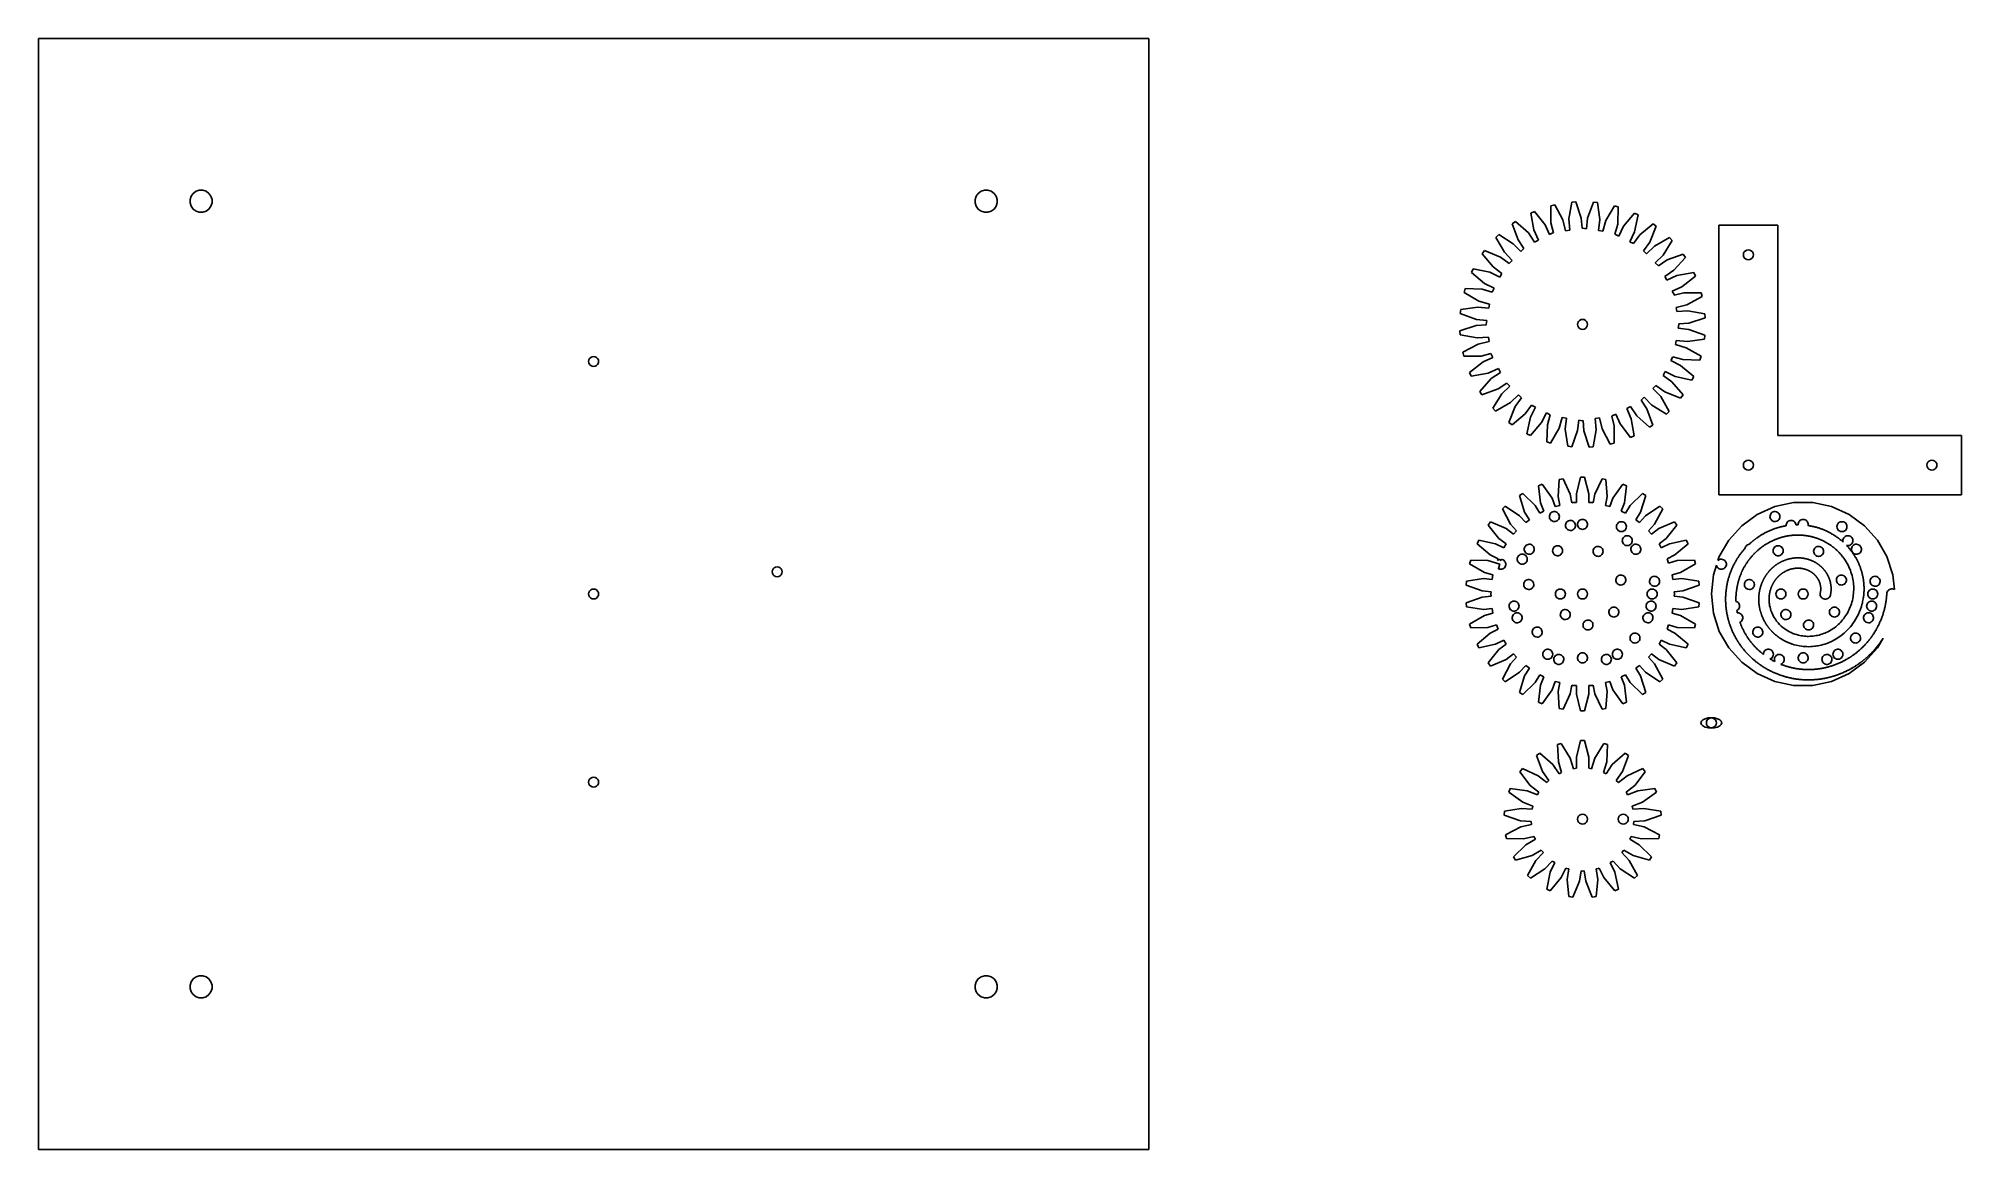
# Model space of a CAD drawing. Header units: metres. Extents: x -209 to 51, y -75 to 75.
import ezdxf

# ---------------------------------------------------------------- set-up
doc = ezdxf.new("R2010")
doc.units = ezdxf.units.M

msp = doc.modelspace()

# ---------------------------------------------------------------- linework, layer by layer
for p, q in [((-58.6, 75), (-208.6, 75)), ((-208.6, 75), (-208.6, -75)), ((-58.6, -75), (-58.6, 75)), ((-188.115, 53.2677), (-187.969, 53.714)), ((-188.115, 52.7984), (-188.115, 53.2677)), ((-187.969, 52.352), (-188.115, 52.7984)), ((-187.969, 53.714), (-187.694, 54.0937)), ((-187.694, 51.9723), (-187.969, 52.352)), ((-187.694, 54.0937), (-187.314, 54.3695)), ((-187.314, 51.6965), (-187.694, 51.9723)), ((-187.314, 54.3695), (-186.868, 54.5145)), ((-186.868, 54.5145), (-186.398, 54.5145)), ((-186.398, 54.5145), (-185.952, 54.3695)), ((-185.952, 54.3695), (-185.572, 54.0937)), ((-185.572, 51.9723), (-185.952, 51.6965)), ((-185.572, 54.0937), (-185.296, 53.714)), ((-185.296, 52.352), (-185.572, 51.9723)), ((-185.296, 53.714), (-185.151, 53.2677)), ((-185.151, 52.7984), (-185.296, 52.352)), ((-185.151, 53.2677), (-185.151, 52.7984)), ((-82.0485, 53.2677), (-81.9035, 53.714)), ((-82.0485, 52.7984), (-82.0485, 53.2677)), ((-81.9035, 52.352), (-82.0485, 52.7984)), ((-81.9035, 53.714), (-81.6277, 54.0937)), ((-81.6277, 51.9723), (-81.9035, 52.352)), ((-81.6277, 54.0937), (-81.248, 54.3695)), ((-81.248, 51.6965), (-81.6277, 51.9723)), ((-81.248, 54.3695), (-80.8016, 54.5145)), ((-80.8016, 54.5145), (-80.3323, 54.5145)), ((-80.3323, 54.5145), (-79.886, 54.3695)), ((-79.886, 54.3695), (-79.5063, 54.0937)), ((-79.5063, 51.9723), (-79.886, 51.6965)), ((-79.5063, 54.0937), (-79.2305, 53.714)), ((-79.2305, 52.352), (-79.5063, 51.9723)), ((-79.2305, 53.714), (-79.0855, 53.2677)), ((-79.0855, 52.7984), (-79.2305, 52.352)), ((-79.0855, 53.2677), (-79.0855, 52.7984)), ((-4.27412, 52.4231), (-4.27559, 50.1039)), ((-3.74857, 52.5542), (-4.27412, 52.4231)), ((-2.65843, 50.5071), (-3.74857, 52.5542)), ((-1.42679, 52.9219), (-1.83098, 50.6382)), ((-0.886475, 52.9597), (-1.42679, 52.9219)), ((-0.168381, 50.7544), (-0.886475, 52.9597)), ((1.46385, 52.9187), (0.66925, 50.7398)), ((2.00253, 52.862), (1.46385, 52.9187)), ((2.32677, 50.5656), (2.00253, 52.862)), ((4.31006, 52.4135), (3.14917, 50.4057)), ((4.83072, 52.2642), (4.31006, 52.4135)), ((4.75124, 49.9463), (4.83072, 52.2642)), ((-186.868, 51.5515), (-187.314, 51.6965)), ((-186.398, 51.5515), (-186.868, 51.5515)), ((-185.952, 51.6965), (-186.398, 51.5515)), ((-80.8016, 51.5515), (-81.248, 51.6965)), ((-80.3323, 51.5515), (-80.8016, 51.5515)), ((-79.886, 51.6965), (-80.3323, 51.5515)), ((-9.04756, 50.2979), (-9.49661, 49.995)), ((-9.49661, 49.995), (-8.70477, 47.8151)), ((-7.32303, 48.7471), (-9.04756, 50.2979)), ((-6.49677, 51.6578), (-6.99159, 51.4375)), ((-6.99159, 51.4375), (-6.5903, 49.1533)), ((-5.06773, 49.8311), (-6.49677, 51.6578)), ((-4.48611, 48.5248), (-5.06773, 49.8311)), ((-4.27559, 50.1039), (-3.94432, 48.7753)), ((-2.2919, 49.037), (-2.65843, 50.5071)), ((-1.83098, 50.6382), (-1.72528, 49.1267)), ((-0.072861, 49.3885), (-0.168381, 50.7544)), ((0, 49.4), (-0.072861, 49.3885)), ((0.519775, 49.3177), (0, 49.4)), ((0.66925, 50.7398), (0.519775, 49.3177)), ((2.16817, 49.0566), (2.32677, 50.5656)), ((3.14917, 50.4057), (2.73648, 48.9666)), ((4.36179, 48.5882), (4.75124, 49.9463)), ((5.53339, 49.6461), (4.88689, 48.3206)), ((7.0253, 51.4218), (5.53339, 49.6461)), ((7.51213, 51.1844), (7.0253, 51.4218)), ((7.03136, 48.9155), (7.51213, 51.1844)), ((9.52708, 49.9736), (7.7495, 48.484)), ((9.09784, 47.5043), (9.96529, 49.6553)), ((9.96529, 49.6553), (9.52708, 49.9736)), ((26.4, 49.8), (18.4, 49.8)), ((18.4, 49.8), (18.4, 13.4)), ((26.4, 21.4), (26.4, 49.8)), ((-11.3235, 48.5156), (-11.7131, 48.1394)), ((-11.7131, 48.1394), (-10.5547, 46.1301)), ((-9.35583, 47.2879), (-11.3235, 48.5156)), ((-8.33139, 46.227), (-9.35583, 47.2879)), ((-8.70477, 47.8151), (-7.91467, 46.6437)), ((-6.48584, 47.5059), (-7.32303, 48.7471)), ((-6.5903, 49.1533), (-5.97314, 47.7671)), ((-5.97314, 47.7671), (-6.48584, 47.5059)), ((-4.01721, 48.7637), (-4.48611, 48.5248)), ((-3.94432, 48.7753), (-4.01721, 48.7637)), ((-1.72528, 49.1267), (-2.2919, 49.037)), ((2.73648, 48.9666), (2.16817, 49.0566)), ((4.88689, 48.3206), (4.36179, 48.5882)), ((6.37213, 47.5638), (7.03136, 48.9155)), ((6.88945, 47.3002), (6.37213, 47.5638)), ((7.7495, 48.484), (6.88945, 47.3002)), ((8.23779, 46.3206), (9.09784, 47.5043)), ((9.73013, 46.9547), (8.64835, 45.9101)), ((11.7394, 48.1131), (9.73013, 46.9547)), ((10.8879, 45.7558), (12.1156, 47.7234)), ((12.1156, 47.7234), (11.7394, 48.1131)), ((-13.2553, 46.3653), (-13.5737, 45.9271)), ((-13.5737, 45.9271), (-12.084, 44.1495)), ((-11.1044, 45.4978), (-13.2553, 46.3653)), ((-9.92062, 44.6378), (-11.1044, 45.4978)), ((-10.5547, 46.1301), (-9.51007, 45.0483)), ((-9.51007, 45.0483), (-9.92062, 44.6378)), ((-7.91467, 46.6437), (-8.33139, 46.227)), ((8.64835, 45.9101), (8.23779, 46.3206)), ((9.82703, 44.7314), (10.8879, 45.7558)), ((10.2437, 44.3147), (9.82703, 44.7314)), ((11.4151, 45.1048), (10.2437, 44.3147)), ((13.595, 45.8966), (11.4151, 45.1048)), ((12.3471, 43.723), (13.8979, 45.4476)), ((13.8979, 45.4476), (13.595, 45.8966)), ((21.725, 45.8), (21.758, 46.0086)), ((21.758, 45.5914), (21.725, 45.8)), ((21.758, 46.0086), (21.8539, 46.1967)), ((21.8539, 45.4032), (21.758, 45.5914)), ((21.8539, 46.1967), (22.0033, 46.3461)), ((22.0033, 45.2539), (21.8539, 45.4032)), ((22.0033, 46.3461), (22.1914, 46.442)), ((22.1914, 45.158), (22.0033, 45.2539)), ((22.1914, 46.442), (22.4, 46.475)), ((22.4, 45.125), (22.1914, 45.158)), ((22.4, 46.475), (22.6086, 46.442)), ((22.6086, 45.158), (22.4, 45.125)), ((22.6086, 46.442), (22.7967, 46.3461)), ((22.7967, 45.2539), (22.6086, 45.158)), ((22.7967, 46.3461), (22.9461, 46.1967)), ((22.9461, 45.4032), (22.7967, 45.2539)), ((22.9461, 46.1967), (23.0419, 46.0086)), ((23.0419, 45.5914), (22.9461, 45.4032)), ((23.0419, 46.0086), (23.075, 45.8)), ((23.075, 45.8), (23.0419, 45.5914)), ((-14.7844, 43.9121), (-15.0218, 43.4253)), ((-15.0218, 43.4253), (-13.2461, 41.9334)), ((-12.5155, 43.4314), (-14.7844, 43.9121)), ((-13.2461, 41.9334), (-11.9206, 41.2869)), ((-11.1638, 42.7721), (-12.5155, 43.4314)), ((-12.084, 44.1495), (-10.9003, 43.2894)), ((-10.9003, 43.2894), (-11.1638, 42.7721)), ((11.1059, 42.8858), (12.3471, 43.723)), ((11.3671, 42.3731), (11.1059, 42.8858)), ((12.7533, 42.9903), (11.3671, 42.3731)), ((15.0375, 43.3916), (12.7533, 42.9903)), ((13.4311, 41.4677), (15.2578, 42.8968)), ((15.2578, 42.8968), (15.0375, 43.3916)), ((-15.8642, 41.2307), (-16.0135, 40.7101)), ((-16.0135, 40.7101), (-14.0058, 39.5492)), ((-13.5463, 41.1512), (-15.8642, 41.2307)), ((-14.0058, 39.5492), (-12.5666, 39.1365)), ((-12.1882, 40.7618), (-13.5463, 41.1512)), ((-12.5666, 39.1365), (-12.6566, 38.5682)), ((-11.9206, 41.2869), (-12.1882, 40.7618)), ((12.1248, 40.8861), (13.4311, 41.4677)), ((12.3637, 40.4172), (12.1248, 40.8861)), ((12.3753, 40.3443), (12.3637, 40.4172)), ((13.7039, 40.6756), (12.3753, 40.3443)), ((12.637, 38.6919), (14.1071, 39.0584)), ((16.0231, 40.6741), (13.7039, 40.6756)), ((14.1071, 39.0584), (16.1542, 40.1486)), ((16.1542, 40.1486), (16.0231, 40.6741)), ((-16.4621, 38.4025), (-16.5187, 37.8638)), ((-16.5187, 37.8638), (-14.3398, 37.0692)), ((-14.1656, 38.7268), (-16.4621, 38.4025)), ((-14.3398, 37.0692), (-12.9177, 36.9198)), ((-12.6566, 38.5682), (-14.1656, 38.7268)), ((-12.9177, 36.9198), (-13, 36.4)), ((-13, 36.4), (-12.9885, 36.3271)), ((-0.674988, 36.4), (-0.641953, 36.6086)), ((-0.641953, 36.1914), (-0.674988, 36.4)), ((-0.641953, 36.6086), (-0.546082, 36.7967)), ((-0.546082, 36.7967), (-0.396744, 36.9461)), ((-0.396744, 36.9461), (-0.208572, 37.0419)), ((-0.208572, 37.0419), (0, 37.075)), ((0, 37.075), (0.208572, 37.0419)), ((0.208572, 37.0419), (0.396744, 36.9461)), ((0.396744, 36.9461), (0.546082, 36.7967)), ((0.546082, 36.7967), (0.641953, 36.6086)), ((0.641953, 36.6086), (0.674988, 36.4)), ((0.674988, 36.4), (0.641953, 36.1914)), ((12.7267, 38.1253), (12.637, 38.6919)), ((14.2382, 38.231), (12.7267, 38.1253)), ((12.9177, 35.8802), (13, 36.4)), ((12.9885, 36.4729), (14.3544, 36.5684)), ((13, 36.4), (12.9885, 36.4729)), ((16.5219, 37.8268), (14.2382, 38.231)), ((14.3544, 36.5684), (16.5597, 37.2865)), ((16.5597, 37.2865), (16.5219, 37.8268)), ((-14.3544, 36.2316), (-16.5597, 35.5135)), ((-16.5597, 35.5135), (-16.5219, 34.9732)), ((-16.5219, 34.9732), (-14.2382, 34.569)), ((-12.9885, 36.3271), (-14.3544, 36.2316)), ((-14.2382, 34.569), (-12.7267, 34.6747)), ((-12.637, 34.1081), (-14.1071, 33.7416)), ((-12.7267, 34.6747), (-12.637, 34.1081)), ((-0.546082, 36.0033), (-0.641953, 36.1914)), ((-0.396744, 35.8539), (-0.546082, 36.0033)), ((-0.208572, 35.758), (-0.396744, 35.8539)), ((0, 35.725), (-0.208572, 35.758)), ((0.208572, 35.758), (0, 35.725)), ((0.396744, 35.8539), (0.208572, 35.758)), ((0.546082, 36.0033), (0.396744, 35.8539)), ((0.641953, 36.1914), (0.546082, 36.0033)), ((12.5666, 33.6635), (12.6566, 34.2318)), ((12.6566, 34.2318), (14.1656, 34.0732)), ((14.3398, 35.7307), (12.9177, 35.8802)), ((14.1656, 34.0732), (16.4621, 34.3975)), ((16.5187, 34.9361), (14.3398, 35.7307)), ((16.4621, 34.3975), (16.5187, 34.9361)), ((-134.275, 31.4), (-134.242, 31.6086)), ((-134.242, 31.1914), (-134.275, 31.4)), ((-134.242, 31.6086), (-134.146, 31.7968)), ((-134.146, 31.0032), (-134.242, 31.1914)), ((-134.146, 31.7968), (-133.997, 31.9461)), ((-133.997, 31.9461), (-133.809, 32.042)), ((-133.809, 32.042), (-133.6, 32.075)), ((-133.6, 32.075), (-133.391, 32.042)), ((-133.391, 32.042), (-133.203, 31.9461)), ((-133.203, 31.9461), (-133.054, 31.7968)), ((-133.054, 31.7968), (-132.958, 31.6086)), ((-132.958, 31.1914), (-133.054, 31.0032)), ((-132.958, 31.6086), (-132.925, 31.4)), ((-132.925, 31.4), (-132.958, 31.1914)), ((-14.1071, 33.7416), (-16.1542, 32.6514)), ((-16.1542, 32.6514), (-16.0231, 32.1259)), ((-16.0231, 32.1259), (-13.7039, 32.1244)), ((-13.4311, 31.3323), (-15.2578, 29.9032)), ((-13.7039, 32.1244), (-12.3753, 32.4557)), ((-12.1248, 31.9139), (-13.4311, 31.3323)), ((-12.3753, 32.4557), (-12.3637, 32.3828)), ((-12.3637, 32.3828), (-12.1248, 31.9139)), ((11.9206, 31.5131), (12.1882, 32.0382)), ((13.2461, 30.8666), (11.9206, 31.5131)), ((12.1882, 32.0382), (13.5463, 31.6488)), ((14.0058, 33.2508), (12.5666, 33.6635)), ((13.5463, 31.6488), (15.8642, 31.5693)), ((16.0135, 32.0899), (14.0058, 33.2508)), ((15.8642, 31.5693), (16.0135, 32.0899)), ((-133.997, 30.8539), (-134.146, 31.0032)), ((-133.809, 30.758), (-133.997, 30.8539)), ((-133.6, 30.725), (-133.809, 30.758)), ((-133.391, 30.758), (-133.6, 30.725)), ((-133.203, 30.8539), (-133.391, 30.758)), ((-133.054, 31.0032), (-133.203, 30.8539)), ((-15.2578, 29.9032), (-15.0375, 29.4084)), ((-15.0375, 29.4084), (-12.7533, 29.8097)), ((-12.3471, 29.077), (-13.8979, 27.3524)), ((-12.7533, 29.8097), (-11.3671, 30.4268)), ((-11.1059, 29.9142), (-12.3471, 29.077)), ((-11.3671, 30.4268), (-11.1059, 29.9142)), ((10.9003, 29.5105), (11.1638, 30.0279)), ((12.084, 28.6505), (10.9003, 29.5105)), ((11.1638, 30.0279), (12.5155, 29.3686)), ((13.5737, 26.8729), (12.084, 28.6505)), ((12.5155, 29.3686), (14.7844, 28.8879)), ((15.0218, 29.3747), (13.2461, 30.8666)), ((14.7844, 28.8879), (15.0218, 29.3747)), ((-13.8979, 27.3524), (-13.595, 26.9034)), ((-13.595, 26.9034), (-11.4151, 27.6952)), ((-10.8879, 27.0442), (-12.1156, 25.0765)), ((-11.4151, 27.6952), (-10.2437, 28.4853)), ((-9.82703, 28.0686), (-10.8879, 27.0442)), ((-10.2437, 28.4853), (-9.82703, 28.0686)), ((-9.73013, 25.8453), (-8.64835, 26.8899)), ((-8.23779, 26.4794), (-9.09784, 25.2956)), ((-8.64835, 26.8899), (-8.23779, 26.4794)), ((7.91467, 26.1562), (8.33139, 26.573)), ((8.70477, 24.9849), (7.91467, 26.1562)), ((8.33139, 26.573), (9.35583, 25.5121)), ((9.51007, 27.7516), (9.92062, 28.1622)), ((10.5547, 26.6699), (9.51007, 27.7516)), ((9.92062, 28.1622), (11.1044, 27.3022)), ((11.7131, 24.6606), (10.5547, 26.6699)), ((11.1044, 27.3022), (13.2553, 26.4347)), ((13.2553, 26.4347), (13.5737, 26.8729)), ((-12.1156, 25.0765), (-11.7394, 24.6869)), ((-11.7394, 24.6869), (-9.73013, 25.8453)), ((-9.09784, 25.2956), (-9.96529, 23.1447)), ((-9.52708, 22.8263), (-7.7495, 24.316)), ((-7.7495, 24.316), (-6.88945, 25.4997)), ((-7.03136, 23.8845), (-7.51213, 21.6156)), ((-6.37213, 25.2362), (-7.03136, 23.8845)), ((-6.88945, 25.4997), (-6.37213, 25.2362)), ((-5.53339, 23.1539), (-4.88689, 24.4794)), ((-4.88689, 24.4794), (-4.36179, 24.2118)), ((-4.36179, 24.2118), (-4.75124, 22.8537)), ((-3.14917, 22.3942), (-2.73648, 23.8334)), ((-2.73648, 23.8334), (-2.16817, 23.7434)), ((-2.16817, 23.7434), (-2.32677, 22.2344)), ((-0.66925, 22.0602), (-0.519775, 23.4823)), ((-0.519775, 23.4823), (0, 23.4)), ((0, 23.4), (0.072861, 23.4115)), ((0.072861, 23.4115), (0.168381, 22.0456)), ((1.72528, 23.6733), (2.2919, 23.763)), ((1.83098, 22.1618), (1.72528, 23.6733)), ((2.2919, 23.763), (2.65843, 22.2929)), ((3.94432, 24.0247), (4.01721, 24.0363)), ((4.27559, 22.6961), (3.94432, 24.0247)), ((4.01721, 24.0363), (4.48611, 24.2752)), ((4.48611, 24.2752), (5.06773, 22.9689)), ((5.97314, 25.0329), (6.48584, 25.2941)), ((6.5903, 23.6467), (5.97314, 25.0329)), ((6.48584, 25.2941), (7.32303, 24.0529)), ((6.99159, 21.3625), (6.5903, 23.6467)), ((7.32303, 24.0529), (9.04756, 22.5021)), ((9.49661, 22.805), (8.70477, 24.9849)), ((9.35583, 25.5121), (11.3235, 24.2843)), ((11.3235, 24.2843), (11.7131, 24.6606)), ((-9.96529, 23.1447), (-9.52708, 22.8263)), ((-7.51213, 21.6156), (-7.0253, 21.3782)), ((-7.0253, 21.3782), (-5.53339, 23.1539)), ((-4.75124, 22.8537), (-4.83072, 20.5358)), ((-4.31006, 20.3865), (-3.14917, 22.3942)), ((-2.32677, 22.2344), (-2.00253, 19.9379)), ((-1.46385, 19.8813), (-0.66925, 22.0602)), ((0.168381, 22.0456), (0.886475, 19.8403)), ((1.42679, 19.8781), (1.83098, 22.1618)), ((2.65843, 22.2929), (3.74857, 20.2458)), ((4.27412, 20.3768), (4.27559, 22.6961)), ((5.06773, 22.9689), (6.49677, 21.1422)), ((6.49677, 21.1422), (6.99159, 21.3625)), ((9.04756, 22.5021), (9.49661, 22.805)), ((51.2, 21.4), (26.4, 21.4)), ((51.2, 13.4), (51.2, 21.4)), ((-4.83072, 20.5358), (-4.31006, 20.3865)), ((-2.00253, 19.9379), (-1.46385, 19.8813)), ((0.886475, 19.8403), (1.42679, 19.8781)), ((3.74857, 20.2458), (4.27412, 20.3768)), ((-0.270813, 15.785), (-0.833313, 13.535)), ((0.270828, 15.785), (-0.270813, 15.785)), ((0.833328, 13.535), (0.270828, 15.785)), ((21.725, 17.4), (21.758, 17.6086)), ((21.758, 17.1914), (21.725, 17.4)), ((21.758, 17.6086), (21.8539, 17.7967)), ((21.8539, 17.0033), (21.758, 17.1914)), ((21.8539, 17.7967), (22.0033, 17.9461)), ((22.0033, 16.8539), (21.8539, 17.0033)), ((22.0033, 17.9461), (22.1914, 18.0419)), ((22.1914, 16.758), (22.0033, 16.8539)), ((22.1914, 18.0419), (22.4, 18.075)), ((22.4, 16.725), (22.1914, 16.758)), ((22.4, 18.075), (22.6086, 18.0419)), ((22.6086, 16.758), (22.4, 16.725)), ((22.6086, 18.0419), (22.7967, 17.9461)), ((22.7967, 16.8539), (22.6086, 16.758)), ((22.7967, 17.9461), (22.9461, 17.7967)), ((22.9461, 17.0033), (22.7967, 16.8539)), ((22.9461, 17.7967), (23.0419, 17.6086)), ((23.0419, 17.1914), (22.9461, 17.0033)), ((23.0419, 17.6086), (23.075, 17.4)), ((23.075, 17.4), (23.0419, 17.1914)), ((46.525, 17.4), (46.558, 17.6086)), ((46.558, 17.1914), (46.525, 17.4)), ((46.558, 17.6086), (46.6539, 17.7967)), ((46.6539, 17.0033), (46.558, 17.1914)), ((46.6539, 17.7967), (46.8032, 17.9461)), ((46.8032, 16.8539), (46.6539, 17.0033)), ((46.8032, 17.9461), (46.9914, 18.0419)), ((46.9914, 16.758), (46.8032, 16.8539)), ((46.9914, 18.0419), (47.2, 18.075)), ((47.2, 16.725), (46.9914, 16.758)), ((47.2, 18.075), (47.4086, 18.0419)), ((47.4086, 16.758), (47.2, 16.725)), ((47.4086, 18.0419), (47.5967, 17.9461)), ((47.5967, 16.8539), (47.4086, 16.758)), ((47.5967, 17.9461), (47.7461, 17.7967)), ((47.7461, 17.0033), (47.5967, 16.8539)), ((47.7461, 17.7967), (47.8419, 17.6086)), ((47.8419, 17.1914), (47.7461, 17.0033)), ((47.8419, 17.6086), (47.875, 17.4)), ((47.875, 17.4), (47.8419, 17.1914)), ((-8.07948, 13.5633), (-8.54001, 13.2781)), ((-8.54001, 13.2781), (-7.8338, 11.069)), ((-6.41675, 11.9464), (-8.07948, 13.5633)), ((-5.44966, 14.8169), (-5.95474, 14.6213)), ((-5.95474, 14.6213), (-5.66647, 12.32)), ((-4.11235, 12.9221), (-5.44966, 14.8169)), ((-3.1667, 15.4665), (-3.3062, 13.1515)), ((-3.3062, 13.1515), (-3.08206, 11.9525)), ((-2.63426, 15.566), (-3.1667, 15.4665)), ((-1.66791, 13.4577), (-2.63426, 15.566)), ((-1.45132, 12.2991), (-1.66791, 13.4577)), ((-0.833313, 13.535), (-0.833313, 12.3321)), ((0.833328, 12.3321), (0.833328, 13.535)), ((1.66791, 13.4577), (1.45132, 12.2991)), ((2.63426, 15.566), (1.66791, 13.4577)), ((3.1667, 15.4665), (2.63426, 15.566)), ((3.08206, 11.9525), (3.30618, 13.1514)), ((3.30618, 13.1514), (3.1667, 15.4665)), ((5.44966, 14.8169), (4.11237, 12.9221)), ((5.95474, 14.6213), (5.44966, 14.8169)), ((5.66646, 12.32), (5.95474, 14.6213)), ((8.07948, 13.5633), (6.41678, 11.9464)), ((7.83377, 11.069), (8.54001, 13.2781)), ((8.54001, 13.2781), (8.07948, 13.5633)), ((18.4, 13.4), (51.2, 13.4)), ((-10.4342, 11.8477), (-10.8344, 11.4828)), ((-10.8344, 11.4828), (-9.73434, 9.44112)), ((-8.50264, 10.5639), (-10.4342, 11.8477)), ((-7.68105, 9.66266), (-8.50264, 10.5639)), ((-7.8338, 11.069), (-7.18579, 10.0225)), ((-5.78374, 10.924), (-6.41675, 11.9464)), ((-5.22247, 11.1739), (-5.78374, 10.924)), ((-5.66647, 12.32), (-5.22247, 11.1739)), ((-4.47955, 10.4305), (-4.46971, 10.5713)), ((-4.45992, 10.2908), (-4.47955, 10.4305)), ((-4.46971, 10.5713), (-4.43082, 10.7069)), ((-4.43082, 10.7069), (-4.36456, 10.8315)), ((-4.36456, 10.8315), (-4.27386, 10.9396)), ((-4.27386, 10.9396), (-4.16266, 11.0265)), ((-4.16266, 11.0265), (-4.03583, 11.0884)), ((-3.68692, 11.8239), (-4.11235, 12.9221)), ((-4.03583, 11.0884), (-3.89891, 11.1225)), ((-3.89891, 11.1225), (-3.75787, 11.1274)), ((-3.75787, 11.1274), (-3.61891, 11.1029)), ((-3.08206, 11.9525), (-3.68692, 11.8239)), ((-3.61891, 11.1029), (-3.48807, 11.0501)), ((-3.48807, 11.0501), (-3.37108, 10.9711)), ((-3.37108, 10.9711), (-3.27306, 10.8696)), ((-3.27306, 10.8696), (-3.19829, 10.75)), ((-3.19829, 10.75), (-3.15002, 10.6174)), ((-3.15002, 10.6174), (-3.13037, 10.4776)), ((-3.13037, 10.4776), (-3.14023, 10.3369)), ((-1.29614, 12.3321), (-1.45132, 12.2991)), ((-0.833313, 12.3321), (-1.29614, 12.3321)), ((1.29614, 12.3321), (0.833328, 12.3321)), ((1.45132, 12.2991), (1.29614, 12.3321)), ((3.68692, 11.8239), (3.08206, 11.9525)), ((4.11237, 12.9221), (3.68692, 11.8239)), ((5.22247, 11.1739), (5.66646, 12.32)), ((5.78375, 10.924), (5.22247, 11.1739)), ((6.41678, 11.9464), (5.78375, 10.924)), ((7.18579, 10.0225), (7.83377, 11.069)), ((8.50267, 10.5639), (7.68105, 9.66266)), ((10.4342, 11.8477), (8.50267, 10.5639)), ((9.73431, 9.44109), (10.8344, 11.4828)), ((10.8344, 11.4828), (10.4342, 11.8477)), ((23.6, 10.7387), (21.5028, 9.21498)), ((25.9682, 11.7931), (23.6, 10.7387)), ((25.3204, 10.4305), (25.3303, 10.5713)), ((25.3401, 10.2908), (25.3204, 10.4305)), ((25.3303, 10.5713), (25.3692, 10.7069)), ((25.3692, 10.7069), (25.4354, 10.8315)), ((25.4354, 10.8315), (25.5261, 10.9396)), ((25.5261, 10.9396), (25.6373, 11.0265)), ((25.6373, 11.0265), (25.7642, 11.0884)), ((25.7642, 11.0884), (25.9011, 11.1225)), ((25.9011, 11.1225), (26.0421, 11.1274)), ((28.5038, 12.3321), (25.9682, 11.7931)), ((26.0421, 11.1274), (26.1811, 11.1029)), ((26.1811, 11.1029), (26.3119, 11.0501)), ((26.3119, 11.0501), (26.4289, 10.9711)), ((26.4289, 10.9711), (26.5269, 10.8696)), ((26.5269, 10.8696), (26.6017, 10.75)), ((26.6017, 10.75), (26.65, 10.6174)), ((26.65, 10.6174), (26.6696, 10.4776)), ((26.6696, 10.4776), (26.6598, 10.3369)), ((31.0961, 12.3321), (28.5038, 12.3321)), ((33.6318, 11.7931), (31.0961, 12.3321)), ((36, 10.7387), (33.6318, 11.7931)), ((38.0972, 9.21498), (36, 10.7387)), ((-12.4335, 9.72873), (-12.7599, 9.29648)), ((-12.7599, 9.29648), (-11.3034, 7.49168)), ((-10.299, 8.82167), (-12.4335, 9.72873)), ((-9.31822, 8.08104), (-10.299, 8.82167)), ((-9.73434, 9.44112), (-8.90889, 8.53564)), ((-8.90889, 8.53564), (-9.31822, 8.08104)), ((-7.18579, 10.0225), (-7.68105, 9.66266)), ((-4.41165, 10.1582), (-4.45992, 10.2908)), ((-4.33687, 10.0385), (-4.41165, 10.1582)), ((-4.23885, 9.937), (-4.33687, 10.0385)), ((-4.12186, 9.85808), (-4.23885, 9.937)), ((-3.99103, 9.80522), (-4.12186, 9.85808)), ((-3.85205, 9.78072), (-3.99103, 9.80522)), ((-3.71103, 9.78564), (-3.85205, 9.78072)), ((-3.5741, 9.81978), (-3.71103, 9.78564)), ((-3.44727, 9.88164), (-3.5741, 9.81978)), ((-3.33607, 9.96852), (-3.44727, 9.88164)), ((-3.24536, 10.0766), (-3.33607, 9.96852)), ((-3.17912, 10.2012), (-3.24536, 10.0766)), ((-3.14023, 10.3369), (-3.17912, 10.2012)), ((-2.30563, 9.2101), (-2.30072, 9.35112)), ((-2.28114, 9.07114), (-2.30563, 9.2101)), ((-2.30072, 9.35112), (-2.26657, 9.48805)), ((-2.22827, 8.94029), (-2.28114, 9.07114)), ((-2.26657, 9.48805), (-2.20471, 9.61488)), ((-2.14937, 8.8233), (-2.22827, 8.94029)), ((-2.20471, 9.61488), (-2.11784, 9.72607)), ((-2.04785, 8.72528), (-2.14937, 8.8233)), ((-2.11784, 9.72607), (-2.00974, 9.81679)), ((-1.92819, 8.6505), (-2.04785, 8.72528)), ((-2.00974, 9.81679), (-1.88515, 9.88304)), ((-1.79558, 8.60223), (-1.92819, 8.6505)), ((-1.88515, 9.88304), (-1.7495, 9.92194)), ((-1.65584, 8.5826), (-1.79558, 8.60223)), ((-1.7495, 9.92194), (-1.60873, 9.93178)), ((-1.51508, 8.59244), (-1.65584, 8.5826)), ((-1.60873, 9.93178), (-1.46899, 9.91214)), ((-1.37943, 8.63133), (-1.51508, 8.59244)), ((-1.46899, 9.91214), (-1.33638, 9.86388)), ((-1.25484, 8.69759), (-1.37943, 8.63133)), ((-1.33638, 9.86388), (-1.21672, 9.78909)), ((-1.14673, 8.78828), (-1.25484, 8.69759)), ((-1.21672, 9.78909), (-1.1152, 9.69107)), ((-1.05986, 8.89949), (-1.14673, 8.78828)), ((-1.1152, 9.69107), (-1.0363, 9.57408)), ((-0.997986, 9.02632), (-1.05986, 8.89949)), ((-1.0363, 9.57408), (-0.983429, 9.44324)), ((-0.963852, 9.16324), (-0.997986, 9.02632)), ((-0.983429, 9.44324), (-0.958923, 9.30428)), ((-0.958923, 9.30428), (-0.963852, 9.16324)), ((-0.671295, 9.47055), (-0.641953, 9.60858)), ((-0.671295, 9.32944), (-0.671295, 9.47055)), ((-0.641953, 9.19141), (-0.671295, 9.32944)), ((-0.641953, 9.60858), (-0.584564, 9.73749)), ((-0.584564, 9.0625), (-0.641953, 9.19141)), ((-0.584564, 9.73749), (-0.501617, 9.85165)), ((-0.501617, 8.94833), (-0.584564, 9.0625)), ((-0.501617, 9.85165), (-0.396744, 9.94608)), ((-0.396744, 8.85391), (-0.501617, 8.94833)), ((-0.396744, 9.94608), (-0.274536, 10.0166)), ((-0.274536, 8.78336), (-0.396744, 8.85391)), ((-0.274536, 10.0166), (-0.140335, 10.0602)), ((-0.140335, 8.73975), (-0.274536, 8.78336)), ((-0.140335, 10.0602), (0, 10.075)), ((0, 8.72499), (-0.140335, 8.73975)), ((0, 10.075), (0.140335, 10.0602)), ((0.140335, 8.73975), (0, 8.72499)), ((0.140335, 10.0602), (0.274536, 10.0166)), ((0.274536, 8.78336), (0.140335, 8.73975)), ((0.274536, 10.0166), (0.396744, 9.94608)), ((0.396744, 8.85391), (0.274536, 8.78336)), ((0.396744, 9.94608), (0.501617, 9.85165)), ((0.501617, 8.94833), (0.396744, 8.85391)), ((0.501617, 9.85165), (0.584564, 9.73749)), ((0.584564, 9.0625), (0.501617, 8.94833)), ((0.584564, 9.73749), (0.641953, 9.60858)), ((0.641953, 9.19141), (0.584564, 9.0625)), ((0.641953, 9.60858), (0.671295, 9.47055)), ((0.671295, 9.32944), (0.641953, 9.19141)), ((0.671295, 9.47055), (0.671295, 9.32944)), ((4.575, 9.09326), (4.58974, 9.2336)), ((4.58974, 8.95291), (4.575, 9.09326)), ((4.58974, 9.2336), (4.63335, 9.36781)), ((4.63335, 8.81871), (4.58974, 8.95291)), ((4.63335, 9.36781), (4.7039, 9.49002)), ((4.7039, 8.6965), (4.63335, 8.81871)), ((4.7039, 9.49002), (4.79832, 9.59488)), ((4.79832, 8.59163), (4.7039, 8.6965)), ((4.79832, 9.59488), (4.91249, 9.67783)), ((4.91249, 8.5087), (4.79832, 8.59163)), ((4.91249, 9.67783), (5.04141, 9.73523)), ((5.04141, 8.45129), (4.91249, 8.5087)), ((5.04141, 9.73523), (5.17943, 9.76456)), ((5.17943, 8.42195), (5.04141, 8.45129)), ((5.17943, 9.76456), (5.32056, 9.76456)), ((5.32056, 8.42195), (5.17943, 8.42195)), ((5.32056, 9.76456), (5.45857, 9.73523)), ((5.45857, 8.45129), (5.32056, 8.42195)), ((5.45857, 9.73523), (5.58749, 9.67783)), ((5.58749, 8.5087), (5.45857, 8.45129)), ((5.58749, 9.67783), (5.70166, 9.59488)), ((5.70166, 8.59163), (5.58749, 8.5087)), ((5.68449, 7.77324), (5.81133, 7.8351)), ((5.70166, 9.59488), (5.79608, 9.49002)), ((5.79608, 8.6965), (5.70166, 8.59163)), ((5.79608, 9.49002), (5.86664, 9.36781)), ((5.86664, 8.81871), (5.79608, 8.6965)), ((5.81133, 7.8351), (5.94826, 7.86925)), ((5.86664, 9.36781), (5.91025, 9.2336)), ((5.91025, 8.95291), (5.86664, 8.81871)), ((5.91025, 9.2336), (5.92499, 9.09326)), ((5.92499, 9.09326), (5.91025, 8.95291)), ((5.94826, 7.86925), (6.08928, 7.87416)), ((6.08928, 7.87416), (6.22826, 7.84966)), ((6.22826, 7.84966), (6.35909, 7.7968)), ((6.35909, 7.7968), (6.47607, 7.7179)), ((7.68105, 9.66266), (7.18579, 10.0225)), ((8.90889, 8.53564), (9.73431, 9.44109)), ((9.31822, 8.08104), (8.90889, 8.53564)), ((10.299, 8.8217), (9.31822, 8.08104)), ((12.4335, 9.72873), (10.299, 8.8217)), ((11.3034, 7.49165), (12.7599, 9.29648)), ((12.7599, 9.29648), (12.4335, 9.72873)), ((21.5028, 9.21498), (19.7682, 7.28853)), ((23.8618, 7.78555), (23.9467, 7.83725)), ((23.9467, 7.83725), (23.9578, 7.84743)), ((23.9578, 7.84743), (24.0433, 7.89813)), ((24.0433, 7.89813), (24.0544, 7.90813)), ((24.0544, 7.90813), (24.1404, 7.95779)), ((24.1404, 7.95779), (24.1516, 7.96765)), ((24.1516, 7.96765), (24.2381, 8.01628)), ((24.2381, 8.01628), (24.2495, 8.02599)), ((24.2495, 8.02599), (24.3365, 8.07356)), ((24.3365, 8.07356), (24.3479, 8.08311)), ((24.3479, 8.08311), (24.4354, 8.12967)), ((24.4354, 8.12967), (24.4469, 8.13904)), ((24.4469, 8.13904), (24.5349, 8.18456)), ((24.5349, 8.18456), (24.5464, 8.19376)), ((24.5464, 8.19376), (24.635, 8.23822)), ((24.635, 8.23822), (24.6465, 8.24725)), ((24.6465, 8.24725), (24.7355, 8.29068)), ((24.7355, 8.29068), (24.7472, 8.29955)), ((24.7472, 8.29955), (24.8367, 8.3419)), ((24.8367, 8.3419), (24.8483, 8.3506)), ((24.8483, 8.3506), (24.9382, 8.39189)), ((24.9382, 8.39189), (24.95, 8.40044)), ((24.95, 8.40044), (25.0403, 8.44067)), ((25.0403, 8.44067), (25.0522, 8.44904)), ((25.0522, 8.44904), (25.1429, 8.48817)), ((25.1429, 8.48817), (25.1548, 8.4964)), ((25.1548, 8.4964), (25.2459, 8.53448)), ((25.2459, 8.53448), (25.2579, 8.54251)), ((25.2579, 8.54251), (25.3495, 8.57953)), ((25.3883, 10.1582), (25.3401, 10.2908)), ((25.3495, 8.57953), (25.3614, 8.58737)), ((25.3614, 8.58737), (25.4533, 8.62326)), ((25.4631, 10.0385), (25.3883, 10.1582)), ((25.4533, 8.62326), (25.4653, 8.631)), ((25.5611, 9.937), (25.4631, 10.0385)), ((25.4653, 8.631), (25.5577, 8.66582)), ((25.5577, 8.66582), (25.5697, 8.67336)), ((25.6781, 9.85808), (25.5611, 9.937)), ((25.5697, 8.67336), (25.6623, 8.70706)), ((25.6623, 8.70706), (25.6745, 8.71446)), ((25.6745, 8.71446), (25.7675, 8.7471)), ((25.809, 9.80522), (25.6781, 9.85808)), ((25.7675, 8.7471), (25.7796, 8.75429)), ((25.7796, 8.75429), (25.873, 8.78583)), ((25.9479, 9.78072), (25.809, 9.80522)), ((25.873, 8.78583), (25.8852, 8.79286)), ((25.8852, 8.79286), (25.9788, 8.82327)), ((26.089, 9.78564), (25.9479, 9.78072)), ((25.9788, 8.82327), (25.991, 8.83017)), ((25.991, 8.83017), (26.085, 8.85948)), ((26.085, 8.85948), (26.0972, 8.8662)), ((26.2259, 9.81978), (26.089, 9.78564)), ((26.0972, 8.8662), (26.1914, 8.89441)), ((26.1914, 8.89441), (26.2038, 8.90096)), ((26.2038, 8.90096), (26.2983, 8.92805)), ((26.3527, 9.88164), (26.2259, 9.81978)), ((26.2983, 8.92805), (26.3106, 8.93443)), ((26.3106, 8.93443), (26.4054, 8.96042)), ((26.4639, 9.96852), (26.3527, 9.88164)), ((26.4054, 8.96042), (26.4177, 8.96663)), ((26.4177, 8.96663), (26.5128, 8.99152)), ((26.5546, 10.0766), (26.4639, 9.96852)), ((26.5128, 8.99152), (26.5251, 8.99754)), ((26.5251, 8.99754), (26.6204, 9.0213)), ((26.6209, 10.2012), (26.5546, 10.0766)), ((26.6204, 9.0213), (26.6328, 9.02718)), ((26.6598, 10.3369), (26.6209, 10.2012)), ((26.6328, 9.02718), (26.7283, 9.0498)), ((26.7283, 9.0498), (26.7407, 9.05553)), ((26.7407, 9.05553), (26.8364, 9.07703)), ((26.8364, 9.07703), (26.8489, 9.08258)), ((26.8489, 9.08258), (26.9447, 9.10295)), ((26.9447, 9.10295), (26.9572, 9.10835)), ((26.9572, 9.10835), (27.0533, 9.12759)), ((27.0533, 9.12759), (27.0658, 9.13283)), ((27.0658, 9.13283), (27.162, 9.15096)), ((27.162, 9.15096), (27.1745, 9.15601)), ((27.1745, 9.15601), (27.2709, 9.173)), ((27.2709, 9.173), (27.2835, 9.1779)), ((27.2835, 9.1779), (27.38, 9.19376)), ((27.38, 9.19376), (27.3925, 9.1985)), ((27.3925, 9.1985), (27.4892, 9.21323)), ((27.4764, 7.79543), (27.4673, 7.79164)), ((27.5604, 7.81024), (27.4764, 7.79543)), ((27.4892, 9.21323), (27.4945, 9.21518)), ((27.4945, 9.21518), (27.4993, 9.35112)), ((27.4993, 9.35112), (27.5334, 9.48805)), ((27.5334, 9.48805), (27.5953, 9.61488)), ((27.5695, 7.8139), (27.5604, 7.81024)), ((27.6537, 7.82774), (27.5695, 7.8139)), ((27.5953, 9.61488), (27.6821, 9.72607)), ((27.6627, 7.83127), (27.6537, 7.82774)), ((27.747, 7.84412), (27.6627, 7.83127)), ((27.6821, 9.72607), (27.7903, 9.81679)), ((27.7561, 7.84753), (27.747, 7.84412)), ((27.8404, 7.85939), (27.7561, 7.84753)), ((27.7903, 9.81679), (27.9148, 9.88304)), ((27.8495, 7.86269), (27.8404, 7.85939)), ((27.9339, 7.87355), (27.8495, 7.86269)), ((27.9148, 9.88304), (28.0505, 9.92194)), ((27.943, 7.87672), (27.9339, 7.87355)), ((28.0275, 7.8866), (27.943, 7.87672)), ((28.0365, 7.88965), (28.0275, 7.8866)), ((28.1211, 7.89853), (28.0365, 7.88965)), ((28.0505, 9.92194), (28.1913, 9.93178)), ((28.1302, 7.90147), (28.1211, 7.89853)), ((28.2148, 7.90936), (28.1302, 7.90147)), ((28.1913, 9.93178), (28.331, 9.91214)), ((28.2238, 7.91217), (28.2148, 7.90936)), ((28.3084, 7.91908), (28.2238, 7.91217)), ((28.3174, 7.92177), (28.3084, 7.91908)), ((28.4021, 7.92769), (28.3174, 7.92177)), ((28.331, 9.91214), (28.4636, 9.86388)), ((28.4111, 7.93027), (28.4021, 7.92769)), ((28.4958, 7.9352), (28.4111, 7.93027)), ((28.4636, 9.86388), (28.5833, 9.78909)), ((28.5048, 7.93765), (28.4958, 7.9352)), ((28.5895, 7.9416), (28.5048, 7.93765)), ((28.5833, 9.78909), (28.6848, 9.69107)), ((28.5984, 7.94394), (28.5895, 7.9416)), ((28.6831, 7.9469), (28.5984, 7.94394)), ((28.692, 7.94911), (28.6831, 7.9469)), ((28.6848, 9.69107), (28.7637, 9.57408)), ((28.7767, 7.95108), (28.692, 7.94911)), ((28.7637, 9.57408), (28.8166, 9.44324)), ((28.7856, 7.95319), (28.7767, 7.95108)), ((28.8703, 7.95418), (28.7856, 7.95319)), ((28.8166, 9.44324), (28.8333, 9.3485)), ((28.8333, 9.3485), (28.9146, 9.3485)), ((28.8791, 7.95616), (28.8703, 7.95418)), ((28.9638, 7.95616), (28.8791, 7.95616)), ((28.9146, 9.3485), (28.927, 9.351)), ((28.927, 9.351), (29.0241, 9.34987)), ((28.9726, 7.95805), (28.9638, 7.95616)), ((29.0572, 7.95706), (28.9726, 7.95805)), ((29.0241, 9.34987), (29.0366, 9.35222)), ((29.0366, 9.35222), (29.1287, 9.35007)), ((29.066, 7.95883), (29.0572, 7.95706)), ((29.1505, 7.95686), (29.066, 7.95883)), ((29.1287, 9.47055), (29.158, 9.60858)), ((29.1287, 9.35007), (29.1287, 9.47055)), ((29.1593, 7.95851), (29.1505, 7.95686)), ((29.158, 9.60858), (29.2154, 9.73749)), ((29.2437, 7.95557), (29.1593, 7.95851)), ((29.2154, 9.73749), (29.2984, 9.85165)), ((29.2525, 7.95711), (29.2437, 7.95557)), ((29.3368, 7.95319), (29.2525, 7.95711)), ((29.2984, 9.85165), (29.4032, 9.94608)), ((29.3455, 7.95462), (29.3368, 7.95319)), ((29.4297, 7.94971), (29.3455, 7.95462)), ((29.4032, 9.94608), (29.5255, 10.0166)), ((29.4384, 7.95103), (29.4297, 7.94971)), ((29.5225, 7.94514), (29.4384, 7.95103)), ((29.5312, 7.94637), (29.5225, 7.94514)), ((29.5255, 10.0166), (29.6597, 10.0602)), ((29.6152, 7.93951), (29.5312, 7.94637)), ((29.6238, 7.94063), (29.6152, 7.93951)), ((29.7077, 7.93279), (29.6238, 7.94063)), ((29.6597, 10.0602), (29.8, 10.075)), ((29.7163, 7.93379), (29.7077, 7.93279)), ((29.8, 7.92499), (29.7163, 7.93379)), ((29.8, 10.075), (29.9403, 10.0602)), ((29.8085, 7.92589), (29.8, 7.92499)), ((29.8921, 7.91612), (29.8085, 7.92589)), ((29.9006, 7.91692), (29.8921, 7.91612)), ((29.984, 7.90619), (29.9006, 7.91692)), ((29.9403, 10.0602), (30.0745, 10.0166)), ((29.9924, 7.90688), (29.984, 7.90619)), ((30.0757, 7.89519), (29.9924, 7.90688)), ((30.0745, 10.0166), (30.1967, 9.94608)), ((30.0841, 7.89578), (30.0757, 7.89519)), ((30.1671, 7.88312), (30.0841, 7.89578)), ((30.1755, 7.88361), (30.1671, 7.88312)), ((30.2584, 7.87), (30.1755, 7.88361)), ((30.1967, 9.94608), (30.3016, 9.85165)), ((30.2667, 7.87038), (30.2584, 7.87)), ((30.3493, 7.8558), (30.2667, 7.87038)), ((30.3016, 9.85165), (30.3846, 9.73749)), ((30.3576, 7.85609), (30.3493, 7.8558)), ((30.44, 7.84058), (30.3576, 7.85609)), ((30.3846, 9.73749), (30.4419, 9.60858)), ((30.4483, 7.84077), (30.44, 7.84058)), ((30.4419, 9.60858), (30.4713, 9.47055)), ((30.5304, 7.82431), (30.4483, 7.84077)), ((30.4713, 9.32944), (30.4546, 9.25105)), ((30.4546, 9.25105), (30.5419, 9.23566)), ((30.4713, 9.47055), (30.4713, 9.32944)), ((30.5386, 7.8244), (30.5304, 7.82431)), ((30.6205, 7.80699), (30.5386, 7.8244)), ((30.5419, 9.23566), (30.5539, 9.23593)), ((30.5539, 9.23593), (30.6485, 9.21811)), ((30.6287, 7.80699), (30.6205, 7.80699)), ((30.7103, 7.78864), (30.6287, 7.80699)), ((30.6485, 9.21811), (30.6605, 9.21825)), ((30.6605, 9.21825), (30.7549, 9.19933)), ((30.7549, 9.19933), (30.7669, 9.19933)), ((30.7669, 9.19933), (30.861, 9.17931)), ((30.861, 9.17931), (30.8729, 9.17917)), ((30.8729, 9.17917), (30.9667, 9.15808)), ((30.9667, 9.15808), (30.9785, 9.15781)), ((30.9785, 9.15781), (31.0721, 9.13562)), ((31.0721, 9.13562), (31.0838, 9.13521)), ((31.0838, 9.13521), (31.1771, 9.11197)), ((31.1771, 9.11197), (31.1888, 9.11142)), ((31.1888, 9.11142), (31.2817, 9.0871)), ((31.2817, 9.0871), (31.2934, 9.08643)), ((31.2934, 9.08643), (31.386, 9.06104)), ((31.386, 9.06104), (31.3975, 9.06023)), ((31.3975, 9.06023), (31.4897, 9.03378)), ((31.4897, 9.03378), (31.5013, 9.03284)), ((31.5013, 9.03284), (31.5932, 9.00533)), ((31.5932, 9.00533), (31.6047, 9.00426)), ((31.6047, 9.00426), (31.6962, 8.97569)), ((31.6962, 8.97569), (31.7076, 8.9745)), ((31.7076, 8.9745), (31.7987, 8.94489)), ((31.7987, 8.94489), (31.81, 8.94356)), ((31.81, 8.94356), (31.9007, 8.91292)), ((31.9007, 8.91292), (31.912, 8.91147)), ((31.912, 8.91147), (32.0023, 8.87979)), ((32.0023, 8.87979), (32.0136, 8.8782)), ((32.0136, 8.8782), (32.1034, 8.84549)), ((32.1034, 8.84549), (32.1146, 8.84378)), ((32.1146, 8.84378), (32.2041, 8.81003)), ((32.2041, 8.81003), (32.2151, 8.80821)), ((32.2151, 8.80821), (32.3042, 8.77344)), ((32.3042, 8.77344), (32.3152, 8.7715)), ((32.3152, 8.7715), (32.4037, 8.73572)), ((32.4037, 8.73572), (32.4147, 8.73366)), ((32.4147, 8.73366), (32.5027, 8.69688)), ((32.5027, 8.69688), (32.5136, 8.6947)), ((32.5136, 8.6947), (32.6013, 8.65689)), ((32.6013, 8.65689), (32.612, 8.6546)), ((32.612, 8.6546), (32.6992, 8.61581)), ((32.6992, 8.61581), (32.7099, 8.6134)), ((32.7099, 8.6134), (32.7965, 8.57364)), ((32.7965, 8.57364), (32.8071, 8.57111)), ((32.8071, 8.57111), (32.8932, 8.53035)), ((32.8932, 8.53035), (32.9038, 8.52771)), ((32.9038, 8.52771), (32.9894, 8.48596)), ((32.9894, 8.48596), (32.9999, 8.48322)), ((32.9999, 8.48322), (33.0849, 8.44051)), ((33.0849, 8.44051), (33.0953, 8.43765)), ((33.0953, 8.43765), (33.1799, 8.39397)), ((33.1799, 8.39397), (33.1902, 8.39101)), ((33.1902, 8.39101), (33.2741, 8.34637)), ((33.2741, 8.34637), (33.2844, 8.34331)), ((33.2844, 8.34331), (33.3678, 8.2977)), ((33.3678, 8.2977), (33.3779, 8.29454)), ((33.3779, 8.29454), (33.4607, 8.248)), ((33.4607, 8.248), (33.4708, 8.24474)), ((33.4708, 8.24474), (33.553, 8.19727)), ((33.553, 8.19727), (33.563, 8.19389)), ((33.563, 8.19389), (33.6446, 8.14549)), ((33.6446, 8.14549), (33.6545, 8.14203)), ((33.6545, 8.14203), (33.7355, 8.09271)), ((33.7355, 8.09271), (33.7453, 8.08914)), ((33.7453, 8.08914), (33.8258, 8.03888)), ((33.8258, 8.03888), (33.8354, 8.03523)), ((33.8354, 8.03523), (33.9152, 7.98409)), ((33.9152, 7.98409), (33.9248, 7.98033)), ((33.9248, 7.98033), (34.0039, 7.92833)), ((34.0039, 7.92833), (34.0135, 7.92445)), ((34.0135, 7.92445), (34.092, 7.87151)), ((34.092, 7.87151), (34.1014, 7.86757)), ((34.1014, 7.86757), (34.1792, 7.81375)), ((34.1792, 7.81375), (34.1886, 7.80972)), ((34.1886, 7.80972), (34.2657, 7.75505)), ((34.375, 9.09326), (34.3897, 9.2336)), ((34.3897, 8.95291), (34.375, 9.09326)), ((34.3897, 9.2336), (34.4333, 9.36781)), ((34.4333, 8.81871), (34.3897, 8.95291)), ((34.4333, 9.36781), (34.5039, 9.49002)), ((34.5039, 8.6965), (34.4333, 8.81871)), ((34.5039, 9.49002), (34.5983, 9.59488)), ((34.5983, 8.59163), (34.5039, 8.6965)), ((34.5983, 9.59488), (34.7125, 9.67783)), ((34.7125, 8.5087), (34.5983, 8.59163)), ((34.7125, 9.67783), (34.8414, 9.73523)), ((34.8414, 8.45129), (34.7125, 8.5087)), ((34.8414, 9.73523), (34.9794, 9.76456)), ((34.9794, 8.42195), (34.8414, 8.45129)), ((34.9794, 9.76456), (35.1205, 9.76456)), ((35.1205, 8.42195), (34.9794, 8.42195)), ((35.1205, 9.76456), (35.2586, 9.73523)), ((35.2586, 8.45129), (35.1205, 8.42195)), ((35.2586, 9.73523), (35.3875, 9.67783)), ((35.3875, 8.5087), (35.2586, 8.45129)), ((35.3875, 9.67783), (35.5016, 9.59488)), ((35.5016, 8.59163), (35.3875, 8.5087)), ((35.4845, 7.77324), (35.6113, 7.8351)), ((35.5016, 9.59488), (35.5961, 9.49002)), ((35.5961, 8.6965), (35.5016, 8.59163)), ((35.5961, 9.49002), (35.6666, 9.36781)), ((35.6666, 8.81871), (35.5961, 8.6965)), ((35.6113, 7.8351), (35.7482, 7.86925)), ((35.6666, 9.36781), (35.7102, 9.2336)), ((35.7102, 8.95291), (35.6666, 8.81871)), ((35.7102, 9.2336), (35.725, 9.09326)), ((35.725, 9.09326), (35.7102, 8.95291)), ((35.7482, 7.86925), (35.8893, 7.87416)), ((35.8893, 7.87416), (36.0282, 7.84966)), ((36.0282, 7.84966), (36.1591, 7.7968)), ((36.1591, 7.7968), (36.2761, 7.7179)), ((39.8318, 7.28853), (38.0972, 9.21498)), ((-14.0095, 7.27843), (-14.2509, 6.79355)), ((-14.2509, 6.79355), (-12.4875, 5.28712)), ((-11.7446, 6.77904), (-14.0095, 7.27843)), ((-12.4875, 5.28712), (-11.4213, 4.75621)), ((-10.6427, 6.23036), (-11.7446, 6.77904)), ((-11.3034, 7.49168), (-10.3362, 6.76129)), ((-10.3362, 6.76129), (-10.6427, 6.23036)), ((-8.64226, 5.15166), (-8.53738, 5.24608)), ((-8.53738, 5.24608), (-8.41518, 5.31664)), ((-8.41518, 5.31664), (-8.28098, 5.36024)), ((-8.28098, 5.36024), (-8.14062, 5.375)), ((-8.14062, 5.375), (-8.00029, 5.36024)), ((-8.00029, 5.36024), (-7.86609, 5.31664)), ((-7.87416, 6.08928), (-7.84966, 6.22826)), ((-7.86925, 5.94826), (-7.87416, 6.08928)), ((-7.8351, 5.81133), (-7.86925, 5.94826)), ((-7.86609, 5.31664), (-7.74388, 5.24608)), ((-7.84966, 6.22826), (-7.7968, 6.35909)), ((-7.77324, 5.68449), (-7.8351, 5.81133)), ((-7.7968, 6.35909), (-7.7179, 6.47607)), ((-7.68637, 5.5733), (-7.77324, 5.68449)), ((-7.74388, 5.24608), (-7.63901, 5.15166)), ((-7.7179, 6.47607), (-7.61638, 6.5741)), ((-7.57826, 5.48259), (-7.68637, 5.5733)), ((-7.61638, 6.5741), (-7.4967, 6.64888)), ((-7.45367, 5.41635), (-7.57826, 5.48259)), ((-7.4967, 6.64888), (-7.36411, 6.69714)), ((-7.31802, 5.37746), (-7.45367, 5.41635)), ((-7.36411, 6.69714), (-7.22437, 6.71678)), ((-7.17725, 5.3676), (-7.31802, 5.37746)), ((-7.22437, 6.71678), (-7.0836, 6.70694)), ((-7.03751, 5.38725), (-7.17725, 5.3676)), ((-7.0836, 6.70694), (-6.94795, 6.66805)), ((-6.90491, 5.43552), (-7.03751, 5.38725)), ((-6.94795, 6.66805), (-6.82335, 6.60179)), ((-6.78523, 5.51028), (-6.90491, 5.43552)), ((-6.82335, 6.60179), (-6.71526, 6.51109)), ((-6.68373, 5.60831), (-6.78523, 5.51028)), ((-6.71526, 6.51109), (-6.62837, 6.39989)), ((-6.60483, 5.7253), (-6.68373, 5.60831)), ((-6.62837, 6.39989), (-6.56651, 6.27306)), ((-6.55196, 5.85614), (-6.60483, 5.7253)), ((-6.56651, 6.27306), (-6.53238, 6.13614)), ((-6.52745, 5.99512), (-6.55196, 5.85614)), ((-6.53238, 6.13614), (-6.52745, 5.99512)), ((-4.04999, 5.84566), (-4.03525, 5.98601)), ((-4.03525, 5.70532), (-4.04999, 5.84566)), ((-4.03525, 5.98601), (-3.99164, 6.12021)), ((-3.99164, 5.57112), (-4.03525, 5.70532)), ((-3.99164, 6.12021), (-3.92108, 6.24242)), ((-3.92108, 5.44891), (-3.99164, 5.57112)), ((-3.92108, 6.24242), (-3.82666, 6.34729)), ((-3.82666, 5.34404), (-3.92108, 5.44891)), ((-3.82666, 6.34729), (-3.71249, 6.43024)), ((-3.71249, 5.26109), (-3.82666, 5.34404)), ((-3.71249, 6.43024), (-3.58357, 6.48763)), ((-3.58357, 5.2037), (-3.71249, 5.26109)), ((-3.58357, 6.48763), (-3.44556, 6.51697)), ((-3.44556, 5.17436), (-3.58357, 5.2037)), ((-3.44556, 6.51697), (-3.30443, 6.51697)), ((-3.30443, 6.51697), (-3.16641, 6.48763)), ((-3.16641, 5.2037), (-3.30443, 5.17436)), ((-3.16641, 6.48763), (-3.03749, 6.43024)), ((-3.03749, 5.26109), (-3.16641, 5.2037)), ((-3.03749, 6.43024), (-2.92332, 6.34729)), ((-2.92332, 5.34404), (-3.03749, 5.26109)), ((-2.92332, 6.34729), (-2.8289, 6.24242)), ((-2.8289, 5.44891), (-2.92332, 5.34404)), ((-2.8289, 6.24242), (-2.75835, 6.12021)), ((-2.75835, 5.57112), (-2.8289, 5.44891)), ((-2.75835, 6.12021), (-2.71474, 5.98601)), ((-2.71474, 5.70532), (-2.75835, 5.57112)), ((-2.71474, 5.98601), (-2.7, 5.84566)), ((-2.7, 5.84566), (-2.71474, 5.70532)), ((1.42027, 5.77916), (1.43991, 5.9189)), ((1.43011, 5.6384), (1.42027, 5.77916)), ((1.46901, 5.50275), (1.43011, 5.6384)), ((1.43991, 5.9189), (1.48817, 6.05151)), ((1.53526, 5.37816), (1.46901, 5.50275)), ((1.48817, 6.05151), (1.56296, 6.17119)), ((1.62598, 5.27005), (1.53526, 5.37816)), ((1.56296, 6.17119), (1.66098, 6.27269)), ((1.73717, 5.18318), (1.62598, 5.27005)), ((1.66098, 6.27269), (1.77797, 6.35159)), ((1.77797, 6.35159), (1.90881, 6.40446)), ((1.90881, 6.40446), (2.04778, 6.42897)), ((2.04778, 6.42897), (2.18881, 6.42404)), ((2.18881, 6.42404), (2.32573, 6.38991)), ((2.32573, 6.38991), (2.45256, 6.32805)), ((2.52875, 5.23853), (2.41176, 5.15962)), ((2.45256, 6.32805), (2.56377, 6.24117)), ((2.62677, 5.34004), (2.52875, 5.23853)), ((2.56377, 6.24117), (2.65446, 6.13307)), ((2.70155, 5.4597), (2.62677, 5.34004)), ((2.65446, 6.13307), (2.72072, 6.00847)), ((2.74982, 5.59232), (2.70155, 5.4597)), ((2.72072, 6.00847), (2.75961, 5.87282)), ((2.76945, 5.73206), (2.74982, 5.59232)), ((2.75961, 5.87282), (2.76945, 5.73206)), ((5.3676, 7.17725), (5.37746, 7.31802)), ((5.38725, 7.03751), (5.3676, 7.17725)), ((5.37746, 7.31802), (5.41635, 7.45367)), ((5.43552, 6.90491), (5.38725, 7.03751)), ((5.41635, 7.45367), (5.48259, 7.57826)), ((5.51028, 6.78523), (5.43552, 6.90491)), ((5.48259, 7.57826), (5.5733, 7.68637)), ((5.60831, 6.68373), (5.51028, 6.78523)), ((5.5733, 7.68637), (5.68449, 7.77324)), ((5.7253, 6.60483), (5.60831, 6.68373)), ((5.85614, 6.55196), (5.7253, 6.60483)), ((5.99512, 6.52745), (5.85614, 6.55196)), ((6.13614, 6.53238), (5.99512, 6.52745)), ((6.27306, 6.56651), (6.13614, 6.53238)), ((6.39989, 6.62837), (6.27306, 6.56651)), ((6.51109, 6.71526), (6.39989, 6.62837)), ((6.47607, 7.7179), (6.5741, 7.61638)), ((6.60179, 6.82335), (6.51109, 6.71526)), ((6.52745, 5.99512), (6.53238, 6.13614)), ((6.55196, 5.85614), (6.52745, 5.99512)), ((6.53238, 6.13614), (6.56651, 6.27306)), ((6.60483, 5.7253), (6.55196, 5.85614)), ((6.56651, 6.27306), (6.62837, 6.39989)), ((6.5741, 7.61638), (6.64888, 7.4967)), ((6.66805, 6.94795), (6.60179, 6.82335)), ((6.68373, 5.60831), (6.60483, 5.7253)), ((6.62837, 6.39989), (6.71526, 6.51109)), ((6.64888, 7.4967), (6.69714, 7.36411)), ((6.70694, 7.0836), (6.66805, 6.94795)), ((6.78523, 5.51028), (6.68373, 5.60831)), ((6.69714, 7.36411), (6.71678, 7.22437)), ((6.71678, 7.22437), (6.70694, 7.0836)), ((6.71526, 6.51109), (6.82335, 6.60179)), ((6.90491, 5.43552), (6.78523, 5.51028)), ((6.82335, 6.60179), (6.94795, 6.66805)), ((7.03751, 5.38725), (6.90491, 5.43552)), ((6.94795, 6.66805), (7.0836, 6.70694)), ((7.17725, 5.3676), (7.03751, 5.38725)), ((7.0836, 6.70694), (7.22437, 6.71678)), ((7.31802, 5.37746), (7.17725, 5.3676)), ((7.22437, 6.71678), (7.36411, 6.69714)), ((7.45367, 5.41635), (7.31802, 5.37746)), ((7.36411, 6.69714), (7.4967, 6.64888)), ((7.57826, 5.48259), (7.45367, 5.41635)), ((7.4967, 6.64888), (7.61638, 6.5741)), ((7.68637, 5.5733), (7.57826, 5.48259)), ((7.61638, 6.5741), (7.7179, 6.47607)), ((7.77324, 5.68449), (7.68637, 5.5733)), ((7.7179, 6.47607), (7.7968, 6.35909)), ((7.8351, 5.81133), (7.77324, 5.68449)), ((7.7968, 6.35909), (7.84966, 6.22826)), ((7.86925, 5.94826), (7.8351, 5.81133)), ((7.84966, 6.22826), (7.87416, 6.08928)), ((7.87416, 6.08928), (7.86925, 5.94826)), ((10.3362, 6.76129), (11.3034, 7.49165)), ((10.6427, 6.23036), (10.3362, 6.76129)), ((11.7446, 6.77905), (10.6427, 6.23036)), ((11.4213, 4.75621), (12.4875, 5.28711)), ((14.0095, 7.27843), (11.7446, 6.77905)), ((12.4875, 5.28711), (14.2509, 6.79355)), ((14.2509, 6.79355), (14.0095, 7.27843)), ((19.7682, 7.28853), (18.472, 5.04353)), ((21.1412, 5.13441), (21.2015, 5.21545)), ((21.2015, 5.21545), (21.2086, 5.23048)), ((21.2086, 5.23048), (21.2699, 5.31081)), ((21.2699, 5.31081), (21.2771, 5.32568)), ((21.2771, 5.32568), (21.3392, 5.40521)), ((21.3392, 5.40521), (21.3467, 5.41998)), ((21.3467, 5.41998), (21.4097, 5.49878)), ((21.4097, 5.49878), (21.4173, 5.5134)), ((21.4173, 5.5134), (21.4812, 5.59138)), ((21.4812, 5.59138), (21.4889, 5.6059)), ((21.4889, 5.6059), (21.5537, 5.68311)), ((21.5537, 5.68311), (21.5615, 5.69748)), ((21.5615, 5.69748), (21.6272, 5.77386)), ((21.6272, 5.77386), (21.6352, 5.78813)), ((21.6352, 5.78813), (21.7017, 5.86377)), ((21.7017, 5.86377), (21.7098, 5.87784)), ((21.7098, 5.87784), (21.7772, 5.95265)), ((21.7772, 5.95265), (21.7854, 5.9666)), ((21.7854, 5.9666), (21.8536, 6.04056)), ((21.8536, 6.04056), (21.862, 6.0544)), ((21.862, 6.0544), (21.9332, 6.13097)), ((21.9332, 6.13097), (21.9503, 6.22826)), ((21.9503, 6.22826), (22.0032, 6.35909)), ((22.0032, 6.35909), (22.0821, 6.47607)), ((22.0821, 6.47607), (22.1836, 6.5741)), ((22.1836, 6.5741), (22.3033, 6.64888)), ((22.3033, 6.64888), (22.4359, 6.69714)), ((22.4359, 6.69714), (22.4959, 6.70558)), ((22.4959, 6.70558), (22.5082, 6.72084)), ((22.5082, 6.72084), (22.5834, 6.78703)), ((22.5834, 6.78703), (22.5929, 6.7995)), ((22.5929, 6.7995), (22.6689, 6.86473)), ((22.6689, 6.86473), (22.6785, 6.87711)), ((22.6785, 6.87711), (22.7552, 6.94142)), ((22.7552, 6.94142), (22.765, 6.95364)), ((22.765, 6.95364), (22.8423, 7.01706)), ((22.8423, 7.01706), (22.8522, 7.0291)), ((22.8522, 7.0291), (22.9302, 7.09154)), ((22.9752, 5.20537), (22.9148, 5.14133)), ((22.9302, 7.09154), (22.9402, 7.10347)), ((22.9402, 7.10347), (23.019, 7.16499)), ((22.9817, 5.21599), (22.9752, 5.20537)), ((23.0428, 5.2793), (22.9817, 5.21599)), ((23.019, 7.16499), (23.0291, 7.17674)), ((23.0291, 7.17674), (23.1084, 7.23727)), ((23.0494, 5.28979), (23.0428, 5.2793)), ((23.1112, 5.35234), (23.0494, 5.28979)), ((23.1084, 7.23727), (23.1187, 7.24892)), ((23.1179, 5.36273), (23.1112, 5.35234)), ((23.1804, 5.42453), (23.1179, 5.36273)), ((23.1187, 7.24892), (23.1988, 7.30855)), ((23.1871, 5.4348), (23.1804, 5.42453)), ((23.2503, 5.49582), (23.1871, 5.4348)), ((23.1988, 7.30855), (23.2091, 7.31996)), ((23.2091, 7.31996), (23.2898, 7.37862)), ((23.2572, 5.50601), (23.2503, 5.49582)), ((23.321, 5.56624), (23.2572, 5.50601)), ((23.2898, 7.37862), (23.3002, 7.38991)), ((23.3002, 7.38991), (23.3815, 7.44757)), ((23.328, 5.57628), (23.321, 5.56624)), ((23.3925, 5.63574), (23.328, 5.57628)), ((23.3815, 7.44757), (23.392, 7.45871)), ((23.392, 7.45871), (23.474, 7.5154)), ((23.3995, 5.64565), (23.3925, 5.63574)), ((23.4647, 5.70433), (23.3995, 5.64565)), ((23.4718, 5.71411), (23.4647, 5.70433)), ((23.5376, 5.772), (23.4718, 5.71411)), ((23.474, 7.5154), (23.4846, 7.52638)), ((23.4846, 7.52638), (23.5672, 7.58208)), ((23.5448, 5.78169), (23.5376, 5.772)), ((23.6113, 5.83876), (23.5448, 5.78169)), ((23.5672, 7.58208), (23.5779, 7.59291)), ((23.5779, 7.59291), (23.6611, 7.64764)), ((23.6185, 5.8483), (23.6113, 5.83876)), ((23.6856, 5.90459), (23.6185, 5.8483)), ((23.6611, 7.64764), (23.6719, 7.65828)), ((23.6719, 7.65828), (23.7556, 7.71199)), ((23.693, 5.91402), (23.6856, 5.90459)), ((23.7607, 5.96947), (23.693, 5.91402)), ((23.7556, 7.71199), (23.7665, 7.7225)), ((23.7681, 5.97881), (23.7607, 5.96947)), ((23.7665, 7.7225), (23.8509, 7.77522)), ((23.8364, 6.03342), (23.7681, 5.97881)), ((23.8439, 6.04257), (23.8364, 6.03342)), ((23.9128, 6.09639), (23.8439, 6.04257)), ((23.8509, 7.77522), (23.8618, 7.78555)), ((23.9204, 6.10544), (23.9128, 6.09639)), ((23.9898, 6.15842), (23.9204, 6.10544)), ((23.9975, 6.16737), (23.9898, 6.15842)), ((24.0675, 6.21948), (23.9975, 6.16737)), ((24.0752, 6.22826), (24.0675, 6.21948)), ((24.1458, 6.27957), (24.0752, 6.22826)), ((24.1536, 6.28824), (24.1458, 6.27957)), ((24.2248, 6.33867), (24.1536, 6.28824)), ((24.2327, 6.34721), (24.2248, 6.33867)), ((24.3044, 6.39679), (24.2327, 6.34721)), ((24.3123, 6.40521), (24.3044, 6.39679)), ((24.3845, 6.45392), (24.3123, 6.40521)), ((24.3925, 6.46217), (24.3845, 6.45392)), ((24.4653, 6.51004), (24.3925, 6.46217)), ((24.4733, 6.5182), (24.4653, 6.51004)), ((24.5466, 6.56517), (24.4733, 6.5182)), ((24.5547, 6.5732), (24.5466, 6.56517)), ((24.6284, 6.61928), (24.5547, 6.5732)), ((24.6366, 6.62718), (24.6284, 6.61928)), ((24.7109, 6.67238), (24.6366, 6.62718)), ((24.7191, 6.68016), (24.7109, 6.67238)), ((24.7938, 6.72446), (24.7191, 6.68016)), ((24.8021, 6.73213), (24.7938, 6.72446)), ((24.8773, 6.77551), (24.8021, 6.73213)), ((24.8856, 6.783), (24.8773, 6.77551)), ((24.9613, 6.82553), (24.8856, 6.783)), ((24.9697, 6.83292), (24.9613, 6.82553)), ((25.0458, 6.87451), (24.9697, 6.83292)), ((25.0542, 6.88177), (25.0458, 6.87451)), ((25.1307, 6.92245), (25.0542, 6.88177)), ((25.1393, 6.9296), (25.1307, 6.92245)), ((25.2162, 6.96936), (25.1393, 6.9296)), ((25.2247, 6.97633), (25.2162, 6.96936)), ((25.3021, 7.0152), (25.2247, 6.97633)), ((25.3107, 7.02208), (25.3021, 7.0152)), ((25.3884, 7.06), (25.3107, 7.02208)), ((25.397, 7.06671), (25.3884, 7.06)), ((25.4752, 7.10373), (25.397, 7.06671)), ((25.4838, 7.11032), (25.4752, 7.10373)), ((25.5624, 7.14639), (25.4838, 7.11032)), ((25.5711, 7.15288), (25.5624, 7.14639)), ((25.65, 7.188), (25.5711, 7.15288)), ((25.6587, 7.19434), (25.65, 7.188)), ((25.738, 7.22853), (25.6587, 7.19434)), ((25.7468, 7.23477), (25.738, 7.22853)), ((25.8264, 7.26801), (25.7468, 7.23477)), ((25.75, 5.84566), (25.7647, 5.98601)), ((25.7647, 5.70532), (25.75, 5.84566)), ((25.7647, 5.98601), (25.8083, 6.12021)), ((25.8083, 5.57112), (25.7647, 5.70532)), ((25.8083, 6.12021), (25.8789, 6.24242)), ((25.8789, 5.44891), (25.8083, 5.57112)), ((25.8351, 7.27406), (25.8264, 7.26801)), ((25.9151, 7.30638), (25.8351, 7.27406)), ((25.8789, 6.24242), (25.9733, 6.34729)), ((25.9733, 5.34404), (25.8789, 5.44891)), ((25.924, 7.31233), (25.9151, 7.30638)), ((26.0042, 7.34369), (25.924, 7.31233)), ((25.9733, 6.34729), (26.0875, 6.43024)), ((26.0875, 5.26109), (25.9733, 5.34404)), ((26.0131, 7.34952), (26.0042, 7.34369)), ((26.0937, 7.37991), (26.0131, 7.34952)), ((26.0875, 6.43024), (26.2164, 6.48763)), ((26.2164, 5.2037), (26.0875, 5.26109)), ((26.1025, 7.38559), (26.0937, 7.37991)), ((26.1834, 7.41504), (26.1025, 7.38559)), ((26.1923, 7.42059), (26.1834, 7.41504)), ((26.2735, 7.44908), (26.1923, 7.42059)), ((26.2164, 6.48763), (26.3544, 6.51697)), ((26.3544, 5.17436), (26.2164, 5.2037)), ((26.2825, 7.45453), (26.2735, 7.44908)), ((26.3639, 7.48204), (26.2825, 7.45453)), ((26.3544, 6.51697), (26.4956, 6.51697)), ((26.3729, 7.48735), (26.3639, 7.48204)), ((26.4546, 7.5139), (26.3729, 7.48735)), ((26.4635, 7.51907), (26.4546, 7.5139)), ((26.5455, 7.54466), (26.4635, 7.51907)), ((26.4956, 6.51697), (26.6336, 6.48763)), ((26.6336, 5.2037), (26.4956, 5.17436)), ((26.5546, 7.54973), (26.5455, 7.54466)), ((26.6367, 7.57434), (26.5546, 7.54973)), ((26.6336, 6.48763), (26.7625, 6.43024)), ((26.7625, 5.26109), (26.6336, 5.2037)), ((26.6457, 7.57924), (26.6367, 7.57434)), ((26.7282, 7.60291), (26.6457, 7.57924)), ((26.7372, 7.60768), (26.7282, 7.60291)), ((26.8199, 7.63037), (26.7372, 7.60768)), ((26.7625, 6.43024), (26.8767, 6.34729)), ((26.8767, 5.34404), (26.7625, 5.26109)), ((26.8289, 7.63501), (26.8199, 7.63037)), ((26.9118, 7.65672), (26.8289, 7.63501)), ((26.8767, 6.34729), (26.9711, 6.24242)), ((26.9711, 5.44891), (26.8767, 5.34404)), ((26.9209, 7.66125), (26.9118, 7.65672)), ((27.004, 7.68198), (26.9209, 7.66125)), ((26.9711, 6.24242), (27.0416, 6.12021)), ((27.0416, 5.57112), (26.9711, 5.44891)), ((27.013, 7.68639), (27.004, 7.68198)), ((27.0963, 7.70613), (27.013, 7.68639)), ((27.0416, 6.12021), (27.0853, 5.98601)), ((27.0853, 5.70532), (27.0416, 5.57112)), ((27.0853, 5.98601), (27.1, 5.84566)), ((27.1, 5.84566), (27.0853, 5.70532)), ((27.1054, 7.71042), (27.0963, 7.70613)), ((27.1888, 7.72917), (27.1054, 7.71042)), ((27.1979, 7.73332), (27.1888, 7.72917)), ((27.2815, 7.7511), (27.1979, 7.73332)), ((27.2906, 7.75513), (27.2815, 7.7511)), ((27.3743, 7.77193), (27.2906, 7.75513)), ((27.3834, 7.77583), (27.3743, 7.77193)), ((27.4673, 7.79164), (27.3834, 7.77583)), ((30.7184, 7.78854), (30.7103, 7.78864)), ((30.7998, 7.76926), (30.7184, 7.78854)), ((30.8079, 7.76907), (30.7998, 7.76926)), ((30.889, 7.74884), (30.8079, 7.76907)), ((30.897, 7.74857), (30.889, 7.74884)), ((30.9778, 7.7274), (30.897, 7.74857)), ((30.9858, 7.72704), (30.9778, 7.7274)), ((31.0663, 7.70496), (30.9858, 7.72704)), ((31.0742, 7.7045), (31.0663, 7.70496)), ((31.1544, 7.68149), (31.0742, 7.7045)), ((31.1623, 7.68094), (31.1544, 7.68149)), ((31.2422, 7.65703), (31.1623, 7.68094)), ((31.2203, 5.77916), (31.2399, 5.9189)), ((31.2301, 5.6384), (31.2203, 5.77916)), ((31.269, 5.50275), (31.2301, 5.6384)), ((31.2399, 5.9189), (31.2882, 6.05151)), ((31.25, 7.65639), (31.2422, 7.65703)), ((31.3295, 7.63156), (31.25, 7.65639)), ((31.3353, 5.37816), (31.269, 5.50275)), ((31.2882, 6.05151), (31.3629, 6.17119)), ((31.3372, 7.63084), (31.3295, 7.63156)), ((31.426, 5.27005), (31.3353, 5.37816)), ((31.4165, 7.60509), (31.3372, 7.63084)), ((31.3629, 6.17119), (31.461, 6.27269)), ((31.4242, 7.60428), (31.4165, 7.60509)), ((31.5031, 7.57764), (31.4242, 7.60428)), ((31.5372, 5.18318), (31.426, 5.27005)), ((31.461, 6.27269), (31.578, 6.35159)), ((31.5106, 7.57675), (31.5031, 7.57764)), ((31.5892, 7.54919), (31.5106, 7.57675)), ((31.578, 6.35159), (31.7088, 6.40446)), ((31.5968, 7.54822), (31.5892, 7.54919)), ((31.6749, 7.51979), (31.5968, 7.54822)), ((31.6823, 7.51874), (31.6749, 7.51979)), ((31.7601, 7.4894), (31.6823, 7.51874)), ((31.7088, 6.40446), (31.8478, 6.42897)), ((31.7676, 7.48825), (31.7601, 7.4894)), ((31.8449, 7.45805), (31.7676, 7.48825)), ((31.8523, 7.45685), (31.8449, 7.45805)), ((31.8478, 6.42897), (31.9888, 6.42404)), ((31.9293, 7.42574), (31.8523, 7.45685)), ((31.9366, 7.42445), (31.9293, 7.42574)), ((32.0131, 7.39247), (31.9366, 7.42445)), ((31.9888, 6.42404), (32.1257, 6.38991)), ((32.0204, 7.3911), (32.0131, 7.39247)), ((32.0965, 7.35828), (32.0204, 7.3911)), ((32.1037, 7.35684), (32.0965, 7.35828)), ((32.1794, 7.32312), (32.1037, 7.35684)), ((32.1257, 6.38991), (32.2525, 6.32805)), ((32.1866, 7.32159), (32.1794, 7.32312)), ((32.2618, 7.28705), (32.1866, 7.32159)), ((32.3287, 5.23853), (32.2117, 5.15962)), ((32.2525, 6.32805), (32.3638, 6.24117)), ((32.2688, 7.28546), (32.2618, 7.28705)), ((32.3436, 7.25005), (32.2688, 7.28546)), ((32.4268, 5.34004), (32.3287, 5.23853)), ((32.3507, 7.24838), (32.3436, 7.25005)), ((32.425, 7.21213), (32.3507, 7.24838)), ((32.3638, 6.24117), (32.4545, 6.13307)), ((32.4319, 7.2104), (32.425, 7.21213)), ((32.5015, 5.4597), (32.4268, 5.34004)), ((32.5058, 7.17331), (32.4319, 7.2104)), ((32.4545, 6.13307), (32.5207, 6.00847)), ((32.5498, 5.59232), (32.5015, 5.4597)), ((32.5126, 7.17152), (32.5058, 7.17331)), ((32.586, 7.13358), (32.5126, 7.17152)), ((32.5207, 6.00847), (32.5596, 5.87282)), ((32.5694, 5.73206), (32.5498, 5.59232)), ((32.5596, 5.87282), (32.5694, 5.73206)), ((32.5928, 7.13171), (32.586, 7.13358)), ((32.6657, 7.09294), (32.5928, 7.13171)), ((32.6725, 7.091), (32.6657, 7.09294)), ((32.7448, 7.05144), (32.6725, 7.091)), ((32.7515, 7.04944), (32.7448, 7.05144)), ((32.8234, 7.00905), (32.7515, 7.04944)), ((32.8299, 7.007), (32.8234, 7.00905)), ((32.9014, 6.96577), (32.8299, 7.007)), ((32.9079, 6.96365), (32.9014, 6.96577)), ((32.9787, 6.92165), (32.9079, 6.96365)), ((32.9851, 6.91948), (32.9787, 6.92165)), ((33.0555, 6.87666), (32.9851, 6.91948)), ((33.0618, 6.87444), (33.0555, 6.87666)), ((33.1316, 6.83083), (33.0618, 6.87444)), ((33.1379, 6.82854), (33.1316, 6.83083)), ((33.2071, 6.78415), (33.1379, 6.82854)), ((33.2134, 6.78178), (33.2071, 6.78415)), ((33.282, 6.73665), (33.2134, 6.78178)), ((33.2881, 6.73425), (33.282, 6.73665)), ((33.3562, 6.68832), (33.2881, 6.73425)), ((33.3623, 6.68588), (33.3562, 6.68832)), ((33.4298, 6.63918), (33.3623, 6.68588)), ((33.4358, 6.63667), (33.4298, 6.63918)), ((33.5027, 6.58923), (33.4358, 6.63667)), ((33.5086, 6.58669), (33.5027, 6.58923)), ((33.575, 6.53848), (33.5086, 6.58669)), ((33.5808, 6.53587), (33.575, 6.53848)), ((33.6465, 6.48695), (33.5808, 6.53587)), ((33.6523, 6.4843), (33.6465, 6.48695)), ((33.7174, 6.43463), (33.6523, 6.4843)), ((33.7232, 6.43193), (33.7174, 6.43463)), ((33.7876, 6.38156), (33.7232, 6.43193)), ((33.7932, 6.37883), (33.7876, 6.38156)), ((33.8571, 6.32771), (33.7932, 6.37883)), ((33.8627, 6.32492), (33.8571, 6.32771)), ((33.9259, 6.27312), (33.8627, 6.32492)), ((33.9313, 6.27029), (33.9259, 6.27312)), ((33.9939, 6.21777), (33.9313, 6.27029)), ((33.9993, 6.21492), (33.9939, 6.21777)), ((34.0612, 6.1617), (33.9993, 6.21492)), ((34.0666, 6.15878), (34.0612, 6.1617)), ((34.1278, 6.1049), (34.0666, 6.15878)), ((34.1331, 6.10196), (34.1278, 6.1049)), ((34.1937, 6.04739), (34.1331, 6.10196)), ((34.1988, 6.04442), (34.1937, 6.04739)), ((34.2588, 5.98918), (34.1988, 6.04442)), ((34.2638, 5.98618), (34.2588, 5.98918)), ((34.3231, 5.93027), (34.2638, 5.98618)), ((34.2657, 7.75505), (34.275, 7.75092)), ((34.275, 7.75092), (34.3514, 7.69539)), ((34.3281, 5.92722), (34.3231, 5.93027)), ((34.3867, 5.87067), (34.3281, 5.92722)), ((34.3514, 7.69539), (34.3606, 7.69116)), ((34.3606, 7.69116), (34.4364, 7.63478)), ((34.3916, 5.86758), (34.3867, 5.87067)), ((34.4494, 5.81039), (34.3916, 5.86758)), ((34.4364, 7.63478), (34.4455, 7.63046)), ((34.4455, 7.63046), (34.5205, 7.5732)), ((34.4543, 5.80727), (34.4494, 5.81039)), ((34.5115, 5.74947), (34.4543, 5.80727)), ((34.5162, 5.74634), (34.5115, 5.74947)), ((34.5727, 5.68787), (34.5162, 5.74634)), ((34.5205, 7.5732), (34.5295, 7.56882)), ((34.5295, 7.56882), (34.6038, 7.51076)), ((34.5774, 5.68469), (34.5727, 5.68787)), ((34.6331, 5.62564), (34.5774, 5.68469)), ((34.6038, 7.51076), (34.6128, 7.50627)), ((34.6128, 7.50627), (34.6864, 7.44733)), ((34.6377, 5.62245), (34.6331, 5.62564)), ((34.6927, 5.56276), (34.6377, 5.62245)), ((34.6864, 7.44733), (34.6952, 7.44279)), ((34.6973, 5.55954), (34.6927, 5.56276)), ((34.6952, 7.44279), (34.7681, 7.38307)), ((34.7515, 5.49927), (34.6973, 5.55954)), ((34.756, 5.49602), (34.7515, 5.49927)), ((34.8096, 5.43515), (34.756, 5.49602)), ((34.7681, 7.38307), (34.7768, 7.37843)), ((34.7768, 7.37843), (34.849, 7.31789)), ((34.8139, 5.4319), (34.8096, 5.43515)), ((34.8667, 5.37044), (34.8139, 5.4319)), ((34.849, 7.31789), (34.8576, 7.31317)), ((34.8576, 7.31317), (34.929, 7.2518)), ((34.871, 5.36716), (34.8667, 5.37044)), ((34.9231, 5.30513), (34.871, 5.36716)), ((34.9273, 5.30183), (34.9231, 5.30513)), ((34.9786, 5.23923), (34.9273, 5.30183)), ((34.929, 7.2518), (34.9375, 7.24702)), ((34.9375, 7.24702), (35.0081, 7.18489)), ((34.9828, 5.23589), (34.9786, 5.23923)), ((35.0333, 5.17276), (34.9828, 5.23589)), ((35.0081, 7.18489), (35.0166, 7.18002)), ((35.0166, 7.18002), (35.0864, 7.1171)), ((35.0864, 7.1171), (35.0948, 7.11215)), ((35.0948, 7.11215), (35.1639, 7.04843)), ((35.1639, 7.04843), (35.1721, 7.04344)), ((35.1676, 7.17725), (35.1774, 7.31802)), ((35.1872, 7.03751), (35.1676, 7.17725)), ((35.1721, 7.04344), (35.1919, 7.02481)), ((35.1774, 7.31802), (35.2163, 7.45367)), ((35.1919, 7.02481), (35.1872, 7.03751)), ((35.2163, 7.45367), (35.2826, 7.57826)), ((35.2826, 7.57826), (35.3733, 7.68637)), ((35.3733, 7.68637), (35.4845, 7.77324)), ((35.7951, 6.52745), (35.6781, 6.54808)), ((35.6781, 6.54808), (35.6883, 6.53967)), ((35.6883, 6.53967), (35.751, 6.47011)), ((35.751, 6.47011), (35.7584, 6.46458)), ((35.7584, 6.46458), (35.8202, 6.39432)), ((35.9361, 6.53238), (35.7951, 6.52745)), ((35.8202, 6.39432), (35.8275, 6.38876)), ((35.8275, 6.38876), (35.8884, 6.31781)), ((35.8884, 6.31781), (35.8956, 6.31219)), ((35.8956, 6.31219), (35.9557, 6.2406)), ((36.073, 6.56651), (35.9361, 6.53238)), ((35.9557, 6.2406), (35.9628, 6.23492)), ((35.9628, 6.23492), (36.022, 6.16263)), ((36.022, 6.16263), (36.029, 6.15694)), ((36.029, 6.15694), (36.0873, 6.08403)), ((36.1999, 6.62837), (36.073, 6.56651)), ((36.0873, 6.08403), (36.0942, 6.07825)), ((36.0942, 6.07825), (36.1517, 6.0047)), ((36.1517, 6.0047), (36.1584, 5.99889)), ((36.1584, 5.99889), (36.215, 5.92473)), ((36.3111, 6.71526), (36.1999, 6.62837)), ((36.215, 5.92473), (36.2217, 5.91885)), ((36.2217, 5.91885), (36.2774, 5.84406)), ((36.2761, 7.7179), (36.3741, 7.61638)), ((36.2774, 5.84406), (36.2839, 5.83815)), ((36.2839, 5.83815), (36.3387, 5.76279)), ((36.4018, 6.82335), (36.3111, 6.71526)), ((36.3274, 5.99512), (36.3324, 6.13614)), ((36.3519, 5.85614), (36.3274, 5.99512)), ((36.3324, 6.13614), (36.3665, 6.27306)), ((36.3387, 5.76279), (36.3452, 5.75682)), ((36.3452, 5.75682), (36.399, 5.6808)), ((36.4048, 5.7253), (36.3519, 5.85614)), ((36.3665, 6.27306), (36.4284, 6.39989)), ((36.3741, 7.61638), (36.4489, 7.4967)), ((36.399, 5.6808), (36.4054, 5.67484)), ((36.468, 6.94795), (36.4018, 6.82335)), ((36.4837, 5.60831), (36.4048, 5.7253)), ((36.4054, 5.67484), (36.4583, 5.5983)), ((36.4284, 6.39989), (36.5152, 6.51109)), ((36.4489, 7.4967), (36.4971, 7.36411)), ((36.4583, 5.5983), (36.4646, 5.59224)), ((36.4646, 5.59224), (36.5166, 5.51509)), ((36.5069, 7.0836), (36.468, 6.94795)), ((36.5852, 5.51028), (36.4837, 5.60831)), ((36.4971, 7.36411), (36.5168, 7.22437)), ((36.5168, 7.22437), (36.5069, 7.0836)), ((36.5152, 6.51109), (36.6233, 6.60179)), ((36.5166, 5.51509), (36.5227, 5.50903)), ((36.5227, 5.50903), (36.5738, 5.43135)), ((36.5738, 5.43135), (36.5799, 5.42523)), ((36.5799, 5.42523), (36.6301, 5.34698)), ((36.7049, 5.43552), (36.5852, 5.51028)), ((36.6233, 6.60179), (36.7479, 6.66805)), ((36.6301, 5.34698), (36.636, 5.34085)), ((36.636, 5.34085), (36.6852, 5.2621)), ((36.6852, 5.2621), (36.691, 5.25591)), ((36.691, 5.25591), (36.7393, 5.17661)), ((36.8375, 5.38725), (36.7049, 5.43552)), ((36.7479, 6.66805), (36.8836, 6.70694)), ((36.9772, 5.3676), (36.8375, 5.38725)), ((36.8836, 6.70694), (37.0244, 6.71678)), ((37.118, 5.37746), (36.9772, 5.3676)), ((37.0244, 6.71678), (37.1641, 6.69714)), ((37.2537, 5.41635), (37.118, 5.37746)), ((37.1641, 6.69714), (37.2967, 6.64888)), ((37.3783, 5.48259), (37.2537, 5.41635)), ((37.2967, 6.64888), (37.4164, 6.5741)), ((37.4864, 5.5733), (37.3783, 5.48259)), ((37.4164, 6.5741), (37.5179, 6.47607)), ((37.5732, 5.68449), (37.4864, 5.5733)), ((37.5179, 6.47607), (37.5968, 6.35909)), ((37.6351, 5.81133), (37.5732, 5.68449)), ((37.5968, 6.35909), (37.6496, 6.22826)), ((37.6692, 5.94826), (37.6351, 5.81133)), ((37.6496, 6.22826), (37.6741, 6.08928)), ((37.6741, 6.08928), (37.6692, 5.94826)), ((41.1279, 5.04353), (39.8318, 7.28853)), ((-109.475, 3), (-109.442, 3.20857)), ((-109.442, 2.79141), (-109.475, 3)), ((-109.442, 3.20857), (-109.346, 3.39674)), ((-109.346, 2.60324), (-109.442, 2.79141)), ((-109.346, 3.39674), (-109.197, 3.54608)), ((-109.197, 2.4539), (-109.346, 2.60324)), ((-109.197, 3.54608), (-109.009, 3.64195)), ((-109.009, 3.64195), (-108.8, 3.67499)), ((-108.8, 3.67499), (-108.591, 3.64195)), ((-108.591, 3.64195), (-108.403, 3.54608)), ((-108.403, 3.54608), (-108.254, 3.39674)), ((-108.254, 2.60324), (-108.403, 2.4539)), ((-108.254, 3.39674), (-108.158, 3.20857)), ((-108.158, 2.79141), (-108.254, 2.60324)), ((-108.158, 3.20857), (-108.125, 3)), ((-108.125, 3), (-108.158, 2.79141)), ((-15.1083, 4.58026), (-15.2566, 4.05928)), ((-15.2566, 4.05928), (-13.2464, 2.90253)), ((-12.7903, 4.50554), (-15.1083, 4.58026)), ((-13.2464, 2.90253), (-12.1271, 2.58405)), ((-11.1873, 4.04944), (-12.7903, 4.50554)), ((-11.4213, 4.75621), (-11.5017, 4.50879)), ((-11.5017, 4.50879), (-11.4188, 4.57832)), ((-11.4188, 4.57832), (-11.2942, 4.64458)), ((-11.3639, 3.42867), (-11.1873, 4.04944)), ((-11.3373, 3.41205), (-11.3639, 3.42867)), ((-11.2047, 3.36378), (-11.3373, 3.41205)), ((-11.2942, 4.64458), (-11.2326, 4.66225)), ((-11.2326, 4.66225), (-10.9956, 4.54422)), ((-11.0649, 3.34415), (-11.2047, 3.36378)), ((-10.9242, 3.35399), (-11.0649, 3.34415)), ((-10.9956, 4.54422), (-10.9276, 4.68063)), ((-10.9276, 4.68063), (-10.8781, 4.67368)), ((-10.7885, 3.39288), (-10.9242, 3.35399)), ((-10.8781, 4.67368), (-10.7455, 4.62541)), ((-10.6639, 3.45912), (-10.7885, 3.39288)), ((-10.7455, 4.62541), (-10.6258, 4.55064)), ((-10.5558, 3.54984), (-10.6639, 3.45912)), ((-10.6258, 4.55064), (-10.5243, 4.45261)), ((-10.4689, 3.66103), (-10.5558, 3.54984)), ((-10.5243, 4.45261), (-10.4454, 4.33562)), ((-10.4071, 3.78787), (-10.4689, 3.66103)), ((-10.4454, 4.33562), (-10.3925, 4.20479)), ((-10.373, 3.92479), (-10.4071, 3.78787)), ((-10.3925, 4.20479), (-10.368, 4.06581)), ((-10.368, 4.06581), (-10.373, 3.92479)), ((-8.81194, 4.77055), (-8.78259, 4.90858)), ((-8.81194, 4.62944), (-8.81194, 4.77055)), ((-8.78259, 4.49141), (-8.81194, 4.62944)), ((-8.78259, 4.90858), (-8.7252, 5.03749)), ((-8.7252, 4.36249), (-8.78259, 4.49141)), ((-8.7252, 5.03749), (-8.64226, 5.15166)), ((-8.64226, 4.24834), (-8.7252, 4.36249)), ((-8.53738, 4.1539), (-8.64226, 4.24834)), ((-8.41518, 4.08334), (-8.53738, 4.1539)), ((-8.28098, 4.03975), (-8.41518, 4.08334)), ((-8.14062, 4.02499), (-8.28098, 4.03975)), ((-8.00029, 4.03975), (-8.14062, 4.02499)), ((-7.86609, 4.08334), (-8.00029, 4.03975)), ((-7.74388, 4.1539), (-7.86609, 4.08334)), ((-7.63901, 4.24834), (-7.74388, 4.1539)), ((-7.63901, 5.15166), (-7.55606, 5.03749)), ((-7.55606, 4.36249), (-7.63901, 4.24834)), ((-7.55606, 5.03749), (-7.49867, 4.90858)), ((-7.49867, 4.49141), (-7.55606, 4.36249)), ((-7.49867, 4.90858), (-7.46933, 4.77055)), ((-7.46933, 4.62944), (-7.49867, 4.49141)), ((-7.46933, 4.77055), (-7.46933, 4.62944)), ((-3.30443, 5.17436), (-3.44556, 5.17436)), ((1.864, 5.12132), (1.73717, 5.18318)), ((2.00093, 5.08717), (1.864, 5.12132)), ((2.14195, 5.08226), (2.00093, 5.08717)), ((2.28091, 5.10675), (2.14195, 5.08226)), ((2.41176, 5.15962), (2.28091, 5.10675)), ((11.6117, 4.17021), (11.4213, 4.75621)), ((12.7903, 4.50555), (11.6117, 4.17021)), ((12.1271, 2.58405), (13.2464, 2.90251)), ((15.1083, 4.58026), (12.7903, 4.50555)), ((13.2464, 2.90251), (15.2566, 4.05928)), ((15.2566, 4.05928), (15.1083, 4.58026)), ((18.0988, 3.89484), (17.671, 2.57809)), ((18.1098, 3.83267), (18.0988, 3.89484)), ((18.1626, 3.70184), (18.1098, 3.83267)), ((18.2415, 3.58485), (18.1626, 3.70184)), ((18.343, 3.48682), (18.2415, 3.58485)), ((18.472, 5.04353), (18.2983, 4.50879)), ((18.2983, 4.50879), (18.3811, 4.57832)), ((18.4627, 3.41205), (18.343, 3.48682)), ((18.3811, 4.57832), (18.5058, 4.64458)), ((18.5953, 3.36378), (18.4627, 3.41205)), ((18.5058, 4.64458), (18.6414, 4.68347)), ((18.735, 3.34415), (18.5953, 3.36378)), ((18.6414, 4.68347), (18.7822, 4.69331)), ((18.8758, 3.35399), (18.735, 3.34415)), ((18.7822, 4.69331), (18.9219, 4.67368)), ((19.0115, 3.39288), (18.8758, 3.35399)), ((18.9219, 4.67368), (19.0545, 4.62541)), ((19.1361, 3.45912), (19.0115, 3.39288)), ((19.0545, 4.62541), (19.1742, 4.55064)), ((19.2442, 3.54984), (19.1361, 3.45912)), ((19.1742, 4.55064), (19.2757, 4.45261)), ((19.331, 3.66103), (19.2442, 3.54984)), ((19.2757, 4.45261), (19.3546, 4.33562)), ((19.3929, 3.78787), (19.331, 3.66103)), ((19.3546, 4.33562), (19.4075, 4.20479)), ((19.427, 3.92479), (19.3929, 3.78787)), ((19.4075, 4.20479), (19.432, 4.06581)), ((19.432, 4.06581), (19.427, 3.92479)), ((19.8652, 2.58179), (19.8679, 2.59946)), ((19.8679, 2.59946), (19.9039, 2.69508)), ((19.9039, 2.69508), (19.9068, 2.71265)), ((19.9068, 2.71265), (19.944, 2.80783)), ((19.944, 2.80783), (19.9471, 2.82527)), ((19.9471, 2.82527), (19.9853, 2.91995)), ((19.9853, 2.91995), (19.9886, 2.93733)), ((19.9886, 2.93733), (20.0279, 3.03151)), ((20.0279, 3.03151), (20.0314, 3.04881)), ((20.0314, 3.04881), (20.0718, 3.14246)), ((20.0718, 3.14246), (20.0754, 3.1597)), ((20.0754, 3.1597), (20.1169, 3.25279)), ((20.1169, 3.25279), (20.1208, 3.26996)), ((20.1208, 3.26996), (20.1633, 3.36255)), ((20.1633, 3.36255), (20.1673, 3.37959)), ((20.1673, 3.37959), (20.2109, 3.47169)), ((20.2109, 3.47169), (20.2151, 3.4886)), ((20.2151, 3.4886), (20.2598, 3.58008)), ((20.2598, 3.58008), (20.2642, 3.59694)), ((20.2642, 3.59694), (20.3098, 3.68782)), ((20.3098, 3.68782), (20.3144, 3.70462)), ((20.3144, 3.70462), (20.3611, 3.795)), ((20.3611, 3.795), (20.3659, 3.81161)), ((20.3659, 3.81161), (20.4136, 3.90138)), ((20.4136, 3.90138), (20.4186, 3.91791)), ((20.4186, 3.91791), (20.4673, 4.007)), ((20.4673, 4.007), (20.4724, 4.0235)), ((20.4724, 4.0235), (20.5222, 4.11205)), ((20.5222, 4.11205), (20.5275, 4.12837)), ((20.5275, 4.12837), (20.5783, 4.21626)), ((20.5783, 4.21626), (20.5837, 4.2325)), ((20.5837, 4.2325), (20.6355, 4.31976)), ((20.6355, 4.31976), (20.6411, 4.33588)), ((20.6411, 4.33588), (20.6939, 4.42252)), ((20.6939, 4.42252), (20.6997, 4.43851)), ((20.6997, 4.43851), (20.7534, 4.52449)), ((20.7534, 4.52449), (20.7594, 4.54034)), ((20.7594, 4.54034), (20.8141, 4.62564)), ((20.8141, 4.62564), (20.8203, 4.6414)), ((20.8203, 4.6414), (20.8759, 4.72601)), ((20.8759, 4.72601), (20.8822, 4.74165)), ((20.8822, 4.74165), (20.9388, 4.82561)), ((20.9388, 4.82561), (20.9453, 4.84109)), ((20.9453, 4.84109), (21.0029, 4.92432)), ((21.0029, 4.92432), (21.0095, 4.93971)), ((21.0095, 4.93971), (21.068, 5.0222)), ((21.068, 5.0222), (21.0748, 5.03749)), ((21.0748, 5.03749), (21.1342, 5.11926)), ((21.1342, 5.11926), (21.1412, 5.13441)), ((21.3678, 2.63171), (21.3324, 2.54955)), ((21.3705, 2.64532), (21.3678, 2.63171)), ((21.4069, 2.72707), (21.3705, 2.64532)), ((21.4098, 2.74062), (21.4069, 2.72707)), ((21.4471, 2.82187), (21.4098, 2.74062)), ((21.4501, 2.83534), (21.4471, 2.82187)), ((21.4884, 2.91611), (21.4501, 2.83534)), ((21.4915, 2.92947), (21.4884, 2.91611)), ((21.5307, 3.00977), (21.4915, 2.92947)), ((21.534, 3.02309), (21.5307, 3.00977)), ((21.5741, 3.10284), (21.534, 3.02309)), ((21.5775, 3.11609), (21.5741, 3.10284)), ((21.6185, 3.19531), (21.5775, 3.11609)), ((21.6221, 3.20844), (21.6185, 3.19531)), ((21.664, 3.28717), (21.6221, 3.20844)), ((21.6677, 3.3002), (21.664, 3.28717)), ((21.7104, 3.3784), (21.6677, 3.3002)), ((21.7143, 3.39136), (21.7104, 3.3784)), ((21.7579, 3.46899), (21.7143, 3.39136)), ((21.762, 3.48183), (21.7579, 3.46899)), ((21.8065, 3.55894), (21.762, 3.48183)), ((21.8106, 3.57169), (21.8065, 3.55894)), ((21.856, 3.64822), (21.8106, 3.57169)), ((21.8603, 3.66093), (21.856, 3.64822)), ((21.9065, 3.73685), (21.8603, 3.66093)), ((21.9109, 3.74942), (21.9065, 3.73685)), ((21.958, 3.82478), (21.9109, 3.74942)), ((21.9626, 3.83728), (21.958, 3.82478)), ((22.0105, 3.91202), (21.9626, 3.83728)), ((22.0152, 3.92439), (22.0105, 3.91202)), ((22.0639, 3.99857), (22.0152, 3.92439)), ((22.0688, 4.01088), (22.0639, 3.99857)), ((22.1183, 4.0844), (22.0688, 4.01088)), ((22.1233, 4.09654), (22.1183, 4.0844)), ((22.1737, 4.16949), (22.1233, 4.09654)), ((22.1788, 4.18158), (22.1737, 4.16949)), ((22.23, 4.25386), (22.1788, 4.18158)), ((22.2352, 4.26584), (22.23, 4.25386)), ((22.2872, 4.33749), (22.2352, 4.26584)), ((22.2925, 4.34938), (22.2872, 4.33749)), ((22.3454, 4.42036), (22.2925, 4.34938)), ((22.3508, 4.43213), (22.3454, 4.42036)), ((22.4044, 4.50247), (22.3508, 4.43213)), ((22.4099, 4.51405), (22.4044, 4.50247)), ((22.4644, 4.5838), (22.4099, 4.51405)), ((22.47, 4.59535), (22.4644, 4.5838)), ((22.5252, 4.66434), (22.47, 4.59535)), ((22.5309, 4.67574), (22.5252, 4.66434)), ((22.5869, 4.74408), (22.5309, 4.67574)), ((22.5928, 4.75537), (22.5869, 4.74408)), ((22.6496, 4.82303), (22.5928, 4.75537)), ((22.6555, 4.83426), (22.6496, 4.82303)), ((22.713, 4.90117), (22.6555, 4.83426)), ((22.719, 4.91222), (22.713, 4.90117)), ((22.7773, 4.97847), (22.719, 4.91222)), ((22.7835, 4.98949), (22.7773, 4.97847)), ((22.8425, 5.05495), (22.7835, 4.98949)), ((22.8487, 5.06584), (22.8425, 5.05495)), ((22.9084, 5.13058), (22.8487, 5.06584)), ((22.9148, 5.14133), (22.9084, 5.13058)), ((24.8218, 2.58994), (24.8316, 2.6001)), ((24.8316, 2.6001), (24.8597, 2.64394)), ((24.8597, 2.64394), (24.8697, 2.65399)), ((24.8697, 2.65399), (24.8982, 2.69742)), ((24.8982, 2.69742), (24.9084, 2.70743)), ((24.9084, 2.70743), (24.9373, 2.75035)), ((24.9373, 2.75035), (24.9476, 2.76025)), ((24.9476, 2.76025), (24.977, 2.80275)), ((24.977, 2.80275), (24.9874, 2.81258)), ((24.9874, 2.81258), (25.0172, 2.8546)), ((25.0172, 2.8546), (25.0278, 2.86435)), ((25.0278, 2.86435), (25.0579, 2.90588)), ((25.0579, 2.90588), (25.0686, 2.9155)), ((25.0686, 2.9155), (25.0992, 2.95662)), ((25.0992, 2.95662), (25.1101, 2.9662)), ((25.1101, 2.9662), (25.1411, 3.00677)), ((25.1411, 3.00677), (25.1521, 3.01625)), ((25.1521, 3.01625), (25.1834, 3.05637)), ((25.1834, 3.05637), (25.1946, 3.06575)), ((25.1946, 3.06575), (25.2263, 3.10538)), ((25.2263, 3.10538), (25.2376, 3.11465)), ((25.2376, 3.11465), (25.2697, 3.15379)), ((25.2697, 3.15379), (25.2812, 3.16298)), ((25.2812, 3.16298), (25.3136, 3.20163)), ((25.3136, 3.20163), (25.3252, 3.21069)), ((25.3252, 3.21069), (25.358, 3.24889)), ((25.358, 3.24889), (25.3699, 3.2579)), ((25.3699, 3.2579), (25.4029, 3.29552)), ((25.4029, 3.29552), (25.4148, 3.30435)), ((25.4148, 3.30435), (25.4483, 3.34157)), ((25.4483, 3.34157), (25.4604, 3.35036)), ((25.4604, 3.35036), (25.4942, 3.38699)), ((25.4942, 3.38699), (25.5064, 3.39565)), ((25.5064, 3.39565), (25.5405, 3.43181)), ((25.5405, 3.43181), (25.5528, 3.44034)), ((25.5528, 3.44034), (25.5873, 3.47601)), ((25.5873, 3.47601), (25.5998, 3.48445)), ((25.5998, 3.48445), (25.6345, 3.51958)), ((25.6345, 3.51958), (25.6472, 3.52788)), ((25.6472, 3.52788), (25.6822, 3.56253)), ((25.6822, 3.56253), (25.695, 3.57072)), ((25.695, 3.57072), (25.7303, 3.60484)), ((25.7303, 3.60484), (25.7433, 3.61293)), ((25.7433, 3.61293), (25.7789, 3.64651)), ((25.7789, 3.64651), (25.7919, 3.65446)), ((25.7919, 3.65446), (25.8278, 3.68756)), ((25.8278, 3.68756), (25.841, 3.69539)), ((25.841, 3.69539), (25.8772, 3.72795)), ((25.8772, 3.72795), (25.8906, 3.73569)), ((25.8906, 3.73569), (25.927, 3.76768)), ((25.927, 3.76768), (25.9404, 3.77525)), ((25.9404, 3.77525), (25.9771, 3.80678)), ((25.9771, 3.80678), (25.9907, 3.81422)), ((25.9907, 3.81422), (26.0277, 3.84521)), ((26.0277, 3.84521), (26.0414, 3.85252)), ((26.0414, 3.85252), (26.0786, 3.88298)), ((26.0786, 3.88298), (26.0925, 3.89017)), ((26.0925, 3.89017), (26.1299, 3.92009)), ((26.1299, 3.92009), (26.1438, 3.92709)), ((26.1438, 3.92709), (26.1815, 3.95654)), ((26.1815, 3.95654), (26.1957, 3.96346)), ((26.1957, 3.96346), (26.2335, 3.99231)), ((26.2335, 3.99231), (26.2478, 3.99907)), ((26.2478, 3.99907), (26.2859, 4.0274)), ((26.2859, 4.0274), (26.3003, 4.03401)), ((26.3003, 4.03401), (26.3385, 4.06183)), ((26.3385, 4.06183), (26.3531, 4.0683)), ((26.3531, 4.0683), (26.3915, 4.09558)), ((26.4956, 5.17436), (26.3544, 5.17436)), ((26.3915, 4.09558), (26.4062, 4.10191)), ((26.4062, 4.10191), (26.4449, 4.12863)), ((26.4449, 4.12863), (26.4596, 4.1348)), ((26.4596, 4.1348), (26.4985, 4.16101)), ((26.4985, 4.16101), (26.5134, 4.16702)), ((26.5134, 4.16702), (26.5524, 4.1927)), ((26.5524, 4.1927), (26.5674, 4.19856)), ((26.5674, 4.19856), (26.6066, 4.22369)), ((26.6066, 4.22369), (26.6217, 4.2294)), ((26.6217, 4.2294), (26.6611, 4.254)), ((26.6611, 4.254), (26.6763, 4.25955)), ((26.6763, 4.25955), (26.7159, 4.2836)), ((26.7288, 2.62117), (26.7001, 2.59532)), ((26.7159, 4.2836), (26.7312, 4.28899)), ((26.7366, 2.62556), (26.7288, 2.62117)), ((26.7312, 4.28899), (26.7709, 4.31252)), ((26.7655, 2.651), (26.7366, 2.62556)), ((26.7734, 2.65532), (26.7655, 2.651)), ((26.7709, 4.31252), (26.7863, 4.31773)), ((26.8025, 2.68028), (26.7734, 2.65532)), ((26.7863, 4.31773), (26.8262, 4.34073)), ((26.8105, 2.68456), (26.8025, 2.68028)), ((26.8398, 2.70912), (26.8105, 2.68456)), ((26.8262, 4.34073), (26.8417, 4.34579)), ((26.8479, 2.7133), (26.8398, 2.70912)), ((26.8417, 4.34579), (26.8817, 4.36824)), ((26.8774, 2.73744), (26.8479, 2.7133)), ((26.8855, 2.74155), (26.8774, 2.73744)), ((26.8817, 4.36824), (26.8974, 4.37315)), ((26.9151, 2.76523), (26.8855, 2.74155)), ((26.8974, 4.37315), (26.9375, 4.39503)), ((26.9234, 2.76927), (26.9151, 2.76523)), ((26.9532, 2.79254), (26.9234, 2.76927)), ((26.9375, 4.39503), (26.9532, 4.39975)), ((26.9532, 4.39975), (26.9934, 4.42114)), ((26.9615, 2.79649), (26.9532, 2.79254)), ((26.9915, 2.81931), (26.9615, 2.79649)), ((26.9999, 2.8232), (26.9915, 2.81931)), ((26.9934, 4.42114), (27.0094, 4.4257)), ((27.03, 2.8456), (26.9999, 2.8232)), ((27.0094, 4.4257), (27.0497, 4.44653)), ((27.0385, 2.8494), (27.03, 2.8456)), ((27.0688, 2.87138), (27.0385, 2.8494)), ((27.0497, 4.44653), (27.0656, 4.45091)), ((27.0656, 4.45091), (27.1061, 4.47122)), ((27.0774, 2.87508), (27.0688, 2.87138)), ((27.1077, 2.89659), (27.0774, 2.87508)), ((27.1061, 4.47122), (27.1222, 4.47543)), ((27.1165, 2.90024), (27.1077, 2.89659)), ((27.147, 2.92134), (27.1165, 2.90024)), ((27.1222, 4.47543), (27.1627, 4.49519)), ((27.1557, 2.92488), (27.147, 2.92134)), ((27.1864, 2.94556), (27.1557, 2.92488)), ((27.1627, 4.49519), (27.1789, 4.49924)), ((27.1789, 4.49924), (27.2195, 4.51846)), ((27.1952, 2.94901), (27.1864, 2.94556)), ((27.226, 2.96924), (27.1952, 2.94901)), ((27.2195, 4.51846), (27.2358, 4.52232)), ((27.2349, 2.97261), (27.226, 2.96924)), ((27.2658, 2.9924), (27.2349, 2.97261)), ((27.2358, 4.52232), (27.2765, 4.54102)), ((27.2748, 2.99568), (27.2658, 2.9924)), ((27.3058, 3.01505), (27.2748, 2.99568)), ((27.2765, 4.54102), (27.2929, 4.54471)), ((27.2929, 4.54471), (27.3337, 4.56285)), ((27.3149, 3.01823), (27.3058, 3.01505)), ((27.346, 3.03719), (27.3149, 3.01823)), ((27.3337, 4.56285), (27.3502, 4.56636)), ((27.3551, 3.04027), (27.346, 3.03719)), ((27.3502, 4.56636), (27.391, 4.58397)), ((27.3863, 3.05876), (27.3551, 3.04027)), ((27.3956, 3.06177), (27.3863, 3.05876)), ((27.391, 4.58397), (27.4077, 4.5873)), ((27.4269, 3.07982), (27.3956, 3.06177)), ((27.4077, 4.5873), (27.4485, 4.60437)), ((27.4362, 3.08273), (27.4269, 3.07982)), ((27.4676, 3.10037), (27.4362, 3.08273)), ((27.4485, 4.60437), (27.4652, 4.60751)), ((27.4652, 4.60751), (27.5062, 4.62407)), ((27.477, 3.10318), (27.4676, 3.10037)), ((27.5084, 3.12035), (27.477, 3.10318)), ((27.5062, 4.62407), (27.523, 4.62703)), ((27.5179, 3.12308), (27.5084, 3.12035)), ((27.5495, 3.13988), (27.5179, 3.12308)), ((27.523, 4.62703), (27.5639, 4.64304)), ((27.559, 3.14247), (27.5495, 3.13988)), ((27.5905, 3.1588), (27.559, 3.14247)), ((27.5639, 4.64304), (27.5808, 4.6458)), ((27.5808, 4.6458), (27.6219, 4.6613)), ((27.6002, 3.16132), (27.5905, 3.1588)), ((27.6318, 3.1772), (27.6002, 3.16132)), ((27.6219, 4.6613), (27.6388, 4.66389)), ((27.6415, 3.17963), (27.6318, 3.1772)), ((27.6388, 4.66389), (27.6799, 4.67883)), ((27.6732, 3.19508), (27.6415, 3.17963)), ((27.683, 3.1974), (27.6732, 3.19508)), ((27.6799, 4.67883), (27.697, 4.68123)), ((27.7148, 3.21246), (27.683, 3.1974)), ((27.697, 4.68123), (27.7381, 4.69565)), ((27.7246, 3.21466), (27.7148, 3.21246)), ((27.7564, 3.22926), (27.7246, 3.21466)), ((27.7381, 4.69565), (27.7551, 4.69785)), ((27.7551, 4.69785), (27.7963, 4.71175)), ((27.7663, 3.23137), (27.7564, 3.22926)), ((27.7981, 3.24554), (27.7663, 3.23137)), ((27.7963, 4.71175), (27.8135, 4.71376)), ((27.8081, 3.24754), (27.7981, 3.24554)), ((27.84, 3.26129), (27.8081, 3.24754)), ((27.8135, 4.71376), (27.8546, 4.72713)), ((27.85, 3.26318), (27.84, 3.26129)), ((27.882, 3.27654), (27.85, 3.26318)), ((27.8546, 4.72713), (27.8719, 4.72894)), ((27.8719, 4.72894), (27.9131, 4.74179)), ((27.8921, 3.27831), (27.882, 3.27654)), ((27.924, 3.29121), (27.8921, 3.27831)), ((27.9131, 4.74179), (27.9304, 4.74341)), ((27.9342, 3.29288), (27.924, 3.29121)), ((27.9304, 4.74341), (27.9716, 4.75574)), ((27.9661, 3.30536), (27.9342, 3.29288)), ((27.9763, 3.30692), (27.9661, 3.30536)), ((27.9716, 4.75574), (27.989, 4.75716)), ((28.0083, 3.31897), (27.9763, 3.30692)), ((27.989, 4.75716), (28.0302, 4.76897)), ((28.0186, 3.32042), (28.0083, 3.31897)), ((28.0506, 3.33206), (28.0186, 3.32042)), ((28.0302, 4.76897), (28.0476, 4.77019)), ((28.0476, 4.77019), (28.0888, 4.78148)), ((28.0609, 3.33339), (28.0506, 3.33206)), ((28.0929, 3.3446), (28.0609, 3.33339)), ((28.0888, 4.78148), (28.1064, 4.7825)), ((28.1033, 3.34583), (28.0929, 3.3446)), ((28.1353, 3.35663), (28.1033, 3.34583)), ((28.1064, 4.7825), (28.1475, 4.79326)), ((28.1457, 3.35773), (28.1353, 3.35663)), ((28.1777, 3.36812), (28.1457, 3.35773)), ((28.1475, 4.79326), (28.1651, 4.79408)), ((28.1651, 4.79408), (28.2062, 4.80434)), ((28.1882, 3.36909), (28.1777, 3.36812)), ((28.2202, 3.37906), (28.1882, 3.36909)), ((28.2062, 4.80434), (28.2239, 4.80495)), ((28.2307, 3.37993), (28.2202, 3.37906)), ((28.2239, 4.80495), (28.265, 4.8147)), ((28.2627, 3.3895), (28.2307, 3.37993)), ((28.2733, 3.39024), (28.2627, 3.3895)), ((28.265, 4.8147), (28.2828, 4.81511)), ((28.3052, 3.39938), (28.2733, 3.39024)), ((28.2828, 4.81511), (28.3238, 4.82433)), ((28.3159, 3.40001), (28.3052, 3.39938)), ((28.3478, 3.40875), (28.3159, 3.40001)), ((28.3238, 4.82433), (28.3416, 4.82454)), ((28.3416, 4.82454), (28.3826, 4.83325)), ((28.3585, 3.40926), (28.3478, 3.40875)), ((28.3903, 3.41757), (28.3585, 3.40926)), ((28.3826, 4.83325), (28.4005, 4.83325)), ((28.4011, 3.41795), (28.3903, 3.41757)), ((28.4005, 4.83325), (28.4414, 4.84146)), ((28.4329, 3.4259), (28.4011, 3.41795)), ((28.4437, 3.42615), (28.4329, 3.4259)), ((28.4414, 4.84146), (28.4594, 4.84125)), ((28.4754, 3.43367), (28.4437, 3.42615)), ((28.4594, 4.84125), (28.5002, 4.84895)), ((28.4863, 3.43379), (28.4754, 3.43367)), ((28.518, 3.44092), (28.4863, 3.43379)), ((28.5002, 4.84895), (28.5182, 4.84854)), ((28.5289, 3.44092), (28.518, 3.44092)), ((28.5182, 4.84854), (28.559, 4.85574)), ((28.5606, 3.44765), (28.5289, 3.44092)), ((28.559, 4.85574), (28.577, 4.85512)), ((28.5715, 3.44753), (28.5606, 3.44765)), ((28.6031, 3.45386), (28.5715, 3.44753)), ((28.577, 4.85512), (28.6178, 4.86182)), ((28.6141, 3.4536), (28.6031, 3.45386)), ((28.6457, 3.45953), (28.6141, 3.4536)), ((28.6178, 4.86182), (28.6358, 4.86098)), ((28.6358, 4.86098), (28.6766, 4.86719)), ((28.6567, 3.45915), (28.6457, 3.45953)), ((28.6882, 3.46471), (28.6567, 3.45915)), ((28.6766, 4.86719), (28.6947, 4.86613)), ((28.6992, 3.46419), (28.6882, 3.46471)), ((28.6947, 4.86613), (28.7353, 4.87184)), ((28.7306, 3.46935), (28.6992, 3.46419)), ((28.7417, 3.4687), (28.7306, 3.46935)), ((28.7353, 4.87184), (28.7534, 4.87057)), ((28.773, 3.47346), (28.7417, 3.4687)), ((28.7534, 4.87057), (28.794, 4.87579)), ((28.7842, 3.47269), (28.773, 3.47346)), ((28.8154, 3.47708), (28.7842, 3.47269)), ((28.794, 4.87579), (28.8122, 4.87431)), ((28.8122, 4.87431), (28.8526, 4.87903)), ((28.8266, 3.47617), (28.8154, 3.47708)), ((28.8577, 3.48018), (28.8266, 3.47617)), ((28.8526, 4.87903), (28.8708, 4.87733)), ((28.8689, 3.47913), (28.8577, 3.48018)), ((28.8999, 3.48276), (28.8689, 3.47913)), ((28.8708, 4.87733), (28.9112, 4.88158)), ((28.9112, 3.48157), (28.8999, 3.48276)), ((28.9112, 4.88158), (28.9294, 4.87965)), ((28.9421, 3.48482), (28.9112, 3.48157)), ((28.9294, 4.87965), (28.9697, 4.88341)), ((28.9534, 3.48351), (28.9421, 3.48482)), ((28.9843, 3.48639), (28.9534, 3.48351)), ((28.9697, 4.88341), (28.9879, 4.88127)), ((28.9955, 3.48494), (28.9843, 3.48639)), ((28.9879, 4.88127), (29.0281, 4.88455)), ((29.0262, 3.48744), (28.9955, 3.48494)), ((29.0376, 3.48586), (29.0262, 3.48744)), ((29.0281, 4.88455), (29.0464, 4.8822)), ((29.0682, 3.48799), (29.0376, 3.48586)), ((29.0464, 4.8822), (29.0864, 4.88499)), ((29.0795, 3.48627), (29.0682, 3.48799)), ((29.11, 3.48804), (29.0795, 3.48627)), ((29.0864, 4.88499), (29.1047, 4.88243)), ((29.1047, 4.88243), (29.1447, 4.88475)), ((29.1214, 3.48618), (29.11, 3.48804)), ((29.1518, 3.48759), (29.1214, 3.48618)), ((29.1447, 4.88475), (29.163, 4.88196)), ((29.1632, 3.48558), (29.1518, 3.48759)), ((29.163, 4.88196), (29.2028, 4.8838)), ((29.1934, 3.48663), (29.1632, 3.48558)), ((29.2048, 3.48448), (29.1934, 3.48663)), ((29.2028, 4.8838), (29.2212, 4.88078)), ((29.2349, 3.48518), (29.2048, 3.48448)), ((29.2212, 4.88078), (29.2608, 4.88217)), ((29.2464, 3.48289), (29.2349, 3.48518)), ((29.2764, 3.48325), (29.2464, 3.48289)), ((29.2608, 4.88217), (29.2792, 4.87894)), ((29.2878, 3.48082), (29.2764, 3.48325)), ((29.2792, 4.87894), (29.3187, 4.87985)), ((29.3176, 3.48082), (29.2878, 3.48082)), ((29.3291, 3.47824), (29.3176, 3.48082)), ((29.3187, 4.87985), (29.3371, 4.87639)), ((29.3589, 3.47789), (29.3291, 3.47824)), ((29.3371, 4.87639), (29.3765, 4.87685)), ((29.3703, 3.47519), (29.3589, 3.47789)), ((29.3999, 3.4745), (29.3703, 3.47519)), ((29.3765, 4.87685), (29.3949, 4.87315)), ((29.3949, 4.87315), (29.4341, 4.87315)), ((29.4113, 3.47163), (29.3999, 3.4745)), ((29.4408, 3.47061), (29.4113, 3.47163)), ((29.4341, 4.87315), (29.4526, 4.86923)), ((29.4522, 3.46761), (29.4408, 3.47061)), ((29.4815, 3.46625), (29.4522, 3.46761)), ((29.4526, 4.86923), (29.4916, 4.86877)), ((29.493, 3.46309), (29.4815, 3.46625)), ((29.4916, 4.86877), (29.51, 4.86464)), ((29.5221, 3.4614), (29.493, 3.46309)), ((29.51, 4.86464), (29.549, 4.86374)), ((29.5336, 3.4581), (29.5221, 3.4614)), ((29.5626, 3.45607), (29.5336, 3.4581)), ((29.549, 4.86374), (29.5674, 4.85936)), ((29.5741, 3.45264), (29.5626, 3.45607)), ((29.5674, 4.85936), (29.6062, 4.85802)), ((29.6029, 3.45029), (29.5741, 3.45264)), ((29.6143, 3.4467), (29.6029, 3.45029)), ((29.6062, 4.85802), (29.6246, 4.85342)), ((29.643, 3.44403), (29.6143, 3.4467)), ((29.6246, 4.85342), (29.6632, 4.85162)), ((29.6545, 3.44029), (29.643, 3.44403)), ((29.6829, 3.4373), (29.6545, 3.44029)), ((29.6632, 4.85162), (29.6817, 4.84679)), ((29.6817, 4.84679), (29.72, 4.84456)), ((29.6944, 3.43341), (29.6829, 3.4373)), ((29.7227, 3.4301), (29.6944, 3.43341)), ((29.72, 4.84456), (29.7385, 4.83949)), ((29.7342, 3.42609), (29.7227, 3.4301)), ((29.7623, 3.42247), (29.7342, 3.42609)), ((29.7385, 4.83949), (29.7767, 4.83682)), ((29.7737, 3.41829), (29.7623, 3.42247)), ((29.8016, 3.41437), (29.7737, 3.41829)), ((29.7767, 4.83682), (29.7951, 4.83156)), ((29.7951, 4.83156), (29.8332, 4.82845)), ((29.8131, 3.41003), (29.8016, 3.41437)), ((29.8409, 3.40581), (29.8131, 3.41003)), ((29.8332, 4.82845), (29.8516, 4.82292)), ((29.8523, 3.40134), (29.8409, 3.40581)), ((29.8516, 4.82292), (29.8895, 4.8194)), ((29.8798, 3.3968), (29.8523, 3.40134)), ((29.8913, 3.39218), (29.8798, 3.3968)), ((29.8895, 4.8194), (29.9079, 4.81366)), ((29.9186, 3.38736), (29.8913, 3.39218)), ((29.9079, 4.81366), (29.9455, 4.80969)), ((29.9301, 3.38258), (29.9186, 3.38736)), ((29.9572, 3.37747), (29.9301, 3.38258)), ((29.9455, 4.80969), (29.9639, 4.80373)), ((29.9686, 3.37254), (29.9572, 3.37747)), ((29.9639, 4.80373), (30.0014, 4.79935)), ((29.9956, 3.36714), (29.9686, 3.37254)), ((30.007, 3.36206), (29.9956, 3.36714)), ((30.0014, 4.79935), (30.0197, 4.79314)), ((30.0338, 3.35637), (30.007, 3.36206)), ((30.0197, 4.79314), (30.057, 4.78835)), ((30.0452, 3.35115), (30.0338, 3.35637)), ((30.0717, 3.34518), (30.0452, 3.35115)), ((30.057, 4.78835), (30.0753, 4.78192)), ((30.0831, 3.33981), (30.0717, 3.34518)), ((30.0753, 4.78192), (30.1124, 4.7767)), ((30.1094, 3.33357), (30.0831, 3.33981)), ((30.1207, 3.32803), (30.1094, 3.33357)), ((30.1124, 4.7767), (30.1307, 4.77003)), ((30.1469, 3.32152), (30.1207, 3.32803)), ((30.1307, 4.77003), (30.1676, 4.76442)), ((30.1582, 3.31584), (30.1469, 3.32152)), ((30.1841, 3.30907), (30.1582, 3.31584)), ((30.1676, 4.76442), (30.1859, 4.75752)), ((30.1954, 3.30322), (30.1841, 3.30907)), ((30.1859, 4.75752), (30.2225, 4.7515)), ((30.2211, 3.29617), (30.1954, 3.30322)), ((30.2323, 3.29019), (30.2211, 3.29617)), ((30.2225, 4.7515), (30.2407, 4.74437)), ((30.2578, 3.28288), (30.2323, 3.29019)), ((30.2407, 4.74437), (30.2772, 4.73795)), ((30.2691, 3.27675), (30.2578, 3.28288)), ((30.2944, 3.26918), (30.2691, 3.27675)), ((30.2772, 4.73795), (30.2954, 4.73059)), ((30.3055, 3.26291), (30.2944, 3.26918)), ((30.2954, 4.73059), (30.3316, 4.72377)), ((30.3306, 3.2551), (30.3055, 3.26291)), ((30.3417, 3.24864), (30.3306, 3.2551)), ((30.3316, 4.72377), (30.3498, 4.71619)), ((30.3666, 3.24057), (30.3417, 3.24864)), ((30.3498, 4.71619), (30.3858, 4.70897)), ((30.3777, 3.23399), (30.3666, 3.24057)), ((30.4023, 3.22568), (30.3777, 3.23399)), ((30.3858, 4.70897), (30.4039, 4.70114)), ((30.4133, 3.21895), (30.4023, 3.22568)), ((30.4039, 4.70114), (30.4396, 4.69354)), ((30.4377, 3.2104), (30.4133, 3.21895)), ((30.4487, 3.20351), (30.4377, 3.2104)), ((30.4396, 4.69354), (30.4577, 4.68549)), ((30.4728, 3.19473), (30.4487, 3.20351)), ((30.4577, 4.68549), (30.4932, 4.67751)), ((30.4838, 3.18768), (30.4728, 3.19473)), ((30.5077, 3.17867), (30.4838, 3.18768)), ((30.4932, 4.67751), (30.5113, 4.66922)), ((30.5187, 3.17146), (30.5077, 3.17867)), ((30.5113, 4.66922), (30.5465, 4.66086)), ((30.5423, 3.16223), (30.5187, 3.17146)), ((30.5532, 3.15488), (30.5423, 3.16223)), ((30.5465, 4.66086), (30.5645, 4.65233)), ((30.5767, 3.1454), (30.5532, 3.15488)), ((30.5645, 4.65233), (30.5996, 4.6436)), ((30.5875, 3.13792), (30.5767, 3.1454)), ((30.6107, 3.12823), (30.5875, 3.13792)), ((30.5996, 4.6436), (30.6175, 4.63484)), ((30.6215, 3.12059), (30.6107, 3.12823)), ((30.6175, 4.63484), (30.6523, 4.62575)), ((30.6444, 3.1107), (30.6215, 3.12059)), ((30.6552, 3.10289), (30.6444, 3.1107)), ((30.6523, 4.62575), (30.6702, 4.61678)), ((30.6778, 3.09279), (30.6552, 3.10289)), ((30.6702, 4.61678), (30.7047, 4.6073)), ((30.6885, 3.08484), (30.6778, 3.09279)), ((30.711, 3.07451), (30.6885, 3.08484)), ((30.7047, 4.6073), (30.7225, 4.59807)), ((30.7216, 3.06644), (30.711, 3.07451)), ((30.7438, 3.05594), (30.7216, 3.06644)), ((30.7225, 4.59807), (30.7568, 4.58826)), ((30.7544, 3.04767), (30.7438, 3.05594)), ((30.7763, 3.03696), (30.7544, 3.04767)), ((30.7568, 4.58826), (30.7746, 4.5788)), ((30.7746, 4.5788), (30.8086, 4.56862)), ((30.7868, 3.02856), (30.7763, 3.03696)), ((30.8085, 3.01767), (30.7868, 3.02856)), ((30.819, 3.00911), (30.8085, 3.01767)), ((30.8086, 4.56862), (30.8263, 4.55893)), ((30.8404, 2.99802), (30.819, 3.00911)), ((30.8263, 4.55893), (30.86, 4.5484)), ((30.8508, 2.98932), (30.8404, 2.99802)), ((30.872, 2.97804), (30.8508, 2.98932)), ((30.86, 4.5484), (30.8777, 4.5385)), ((30.8823, 2.96921), (30.872, 2.97804)), ((30.8777, 4.5385), (30.9111, 4.52762)), ((30.9032, 2.95775), (30.8823, 2.96921)), ((30.9135, 2.94876), (30.9032, 2.95775)), ((30.9111, 4.52762), (30.9288, 4.51746)), ((30.9342, 2.93712), (30.9135, 2.94876)), ((30.9288, 4.51746), (30.9619, 4.50624)), ((30.9443, 2.92799), (30.9342, 2.93712)), ((30.9647, 2.91621), (30.9443, 2.92799)), ((30.9619, 4.50624), (30.9794, 4.49586)), ((30.9748, 2.90691), (30.9647, 2.91621)), ((30.995, 2.89493), (30.9748, 2.90691)), ((30.9794, 4.49586), (31.0124, 4.48431)), ((31.005, 2.88551), (30.995, 2.89493)), ((31.0249, 2.8734), (31.005, 2.88551)), ((31.0124, 4.48431), (31.0298, 4.47371)), ((31.0348, 2.8638), (31.0249, 2.8734)), ((31.0298, 4.47371), (31.0624, 4.46182)), ((31.0545, 2.85149), (31.0348, 2.8638)), ((31.0643, 2.8418), (31.0545, 2.85149)), ((31.0624, 4.46182), (31.0798, 4.45097)), ((31.0837, 2.82938), (31.0643, 2.8418)), ((31.0798, 4.45097), (31.1122, 4.43877)), ((31.0935, 2.81949), (31.0837, 2.82938)), ((31.1126, 2.80688), (31.0935, 2.81949)), ((31.1122, 4.43877), (31.1294, 4.42769)), ((31.1223, 2.79689), (31.1126, 2.80688)), ((31.1412, 2.78416), (31.1223, 2.79689)), ((31.1294, 4.42769), (31.1615, 4.41516)), ((31.1507, 2.774), (31.1412, 2.78416)), ((31.1694, 2.76109), (31.1507, 2.774)), ((31.1615, 4.41516), (31.1787, 4.40384)), ((31.1788, 2.75084), (31.1694, 2.76109)), ((31.1787, 4.40384), (31.2105, 4.39101)), ((31.1972, 2.73785), (31.1788, 2.75084)), ((31.2066, 2.72739), (31.1972, 2.73785)), ((31.2247, 2.71423), (31.2066, 2.72739)), ((31.2105, 4.39101), (31.2276, 4.37949)), ((31.234, 2.70367), (31.2247, 2.71423)), ((31.2276, 4.37949), (31.2591, 4.36632)), ((31.2518, 2.69041), (31.234, 2.70367)), ((31.261, 2.67969), (31.2518, 2.69041)), ((31.2591, 4.36632), (31.2761, 4.35455)), ((31.2786, 2.66628), (31.261, 2.67969)), ((31.2761, 4.35455), (31.3073, 4.34109)), ((31.2877, 2.65544), (31.2786, 2.66628)), ((31.3049, 2.64195), (31.2877, 2.65544)), ((31.314, 2.63094), (31.3049, 2.64195)), ((31.3073, 4.34109), (31.3242, 4.3291)), ((31.3309, 2.61734), (31.314, 2.63094)), ((31.3242, 4.3291), (31.3551, 4.31534)), ((31.3399, 2.60617), (31.3309, 2.61734)), ((31.3567, 2.59241), (31.3399, 2.60617)), ((31.3551, 4.31534), (31.372, 4.3031)), ((31.372, 4.3031), (31.4026, 4.28905)), ((31.4026, 4.28905), (31.4193, 4.2766)), ((31.4193, 4.2766), (31.4496, 4.26225)), ((31.4496, 4.26225), (31.4662, 4.24957)), ((31.4662, 4.24957), (31.4962, 4.23494)), ((31.4962, 4.23494), (31.5128, 4.22202)), ((31.5128, 4.22202), (31.5425, 4.20711)), ((31.664, 5.12132), (31.5372, 5.18318)), ((31.5425, 4.20711), (31.5589, 4.19398)), ((31.5589, 4.19398), (31.5883, 4.17879)), ((31.5883, 4.17879), (31.6046, 4.16545)), ((31.6046, 4.16545), (31.6337, 4.14998)), ((31.6337, 4.14998), (31.6498, 4.1364)), ((31.6498, 4.1364), (31.6786, 4.12067)), ((31.8009, 5.08717), (31.664, 5.12132)), ((31.6786, 4.12067), (31.6947, 4.10686)), ((31.6947, 4.10686), (31.7231, 4.09088)), ((31.7231, 4.09088), (31.739, 4.07689)), ((31.739, 4.07689), (31.7672, 4.06062)), ((31.7672, 4.06062), (31.783, 4.04637)), ((31.783, 4.04637), (31.8108, 4.02988)), ((31.9419, 5.08226), (31.8009, 5.08717)), ((31.8108, 4.02988), (31.8266, 4.0154)), ((31.8266, 4.0154), (31.854, 3.99867)), ((31.854, 3.99867), (31.8696, 3.98399)), ((31.8696, 3.98399), (31.8968, 3.96701)), ((31.8968, 3.96701), (31.9122, 3.95212)), ((31.9122, 3.95212), (31.939, 3.93491)), ((31.939, 3.93491), (31.9543, 3.91977)), ((32.0809, 5.10675), (31.9419, 5.08226)), ((31.9543, 3.91977), (31.9808, 3.90234)), ((31.9808, 3.90234), (31.996, 3.88705)), ((31.996, 3.88705), (32.0222, 3.86935)), ((32.0222, 3.86935), (32.0372, 3.85381)), ((32.0372, 3.85381), (32.0631, 3.83592)), ((32.0631, 3.83592), (32.0779, 3.82014)), ((32.0779, 3.82014), (32.1035, 3.80206)), ((32.2117, 5.15962), (32.0809, 5.10675)), ((32.1035, 3.80206), (32.1182, 3.7861)), ((32.1182, 3.7861), (32.1434, 3.76779)), ((32.1434, 3.76779), (32.158, 3.75159)), ((32.158, 3.75159), (32.1828, 3.73309)), ((32.1828, 3.73309), (32.1972, 3.71672)), ((32.1972, 3.71672), (32.2217, 3.698)), ((32.2217, 3.698), (32.236, 3.68141)), ((32.236, 3.68141), (32.2602, 3.66251)), ((32.2602, 3.66251), (32.2743, 3.64571)), ((32.2743, 3.64571), (32.2981, 3.62662)), ((32.2981, 3.62662), (32.3121, 3.60962)), ((32.3121, 3.60962), (32.3356, 3.59035)), ((32.3356, 3.59035), (32.3494, 3.57314)), ((32.3494, 3.57314), (32.3725, 3.5537)), ((32.3725, 3.5537), (32.3861, 3.53627)), ((32.3861, 3.53627), (32.409, 3.51666)), ((32.409, 3.51666), (32.4224, 3.49907)), ((32.4224, 3.49907), (32.4449, 3.47928)), ((32.4449, 3.47928), (32.4582, 3.46146)), ((32.4582, 3.46146), (32.4803, 3.44153)), ((32.4803, 3.44153), (32.4934, 3.42351)), ((32.4934, 3.42351), (32.5152, 3.40341)), ((32.5152, 3.40341), (32.5281, 3.38524)), ((32.5281, 3.38524), (32.5495, 3.36497)), ((32.5495, 3.36497), (32.5623, 3.34654)), ((32.5623, 3.34654), (32.5834, 3.32619)), ((32.5834, 3.32619), (32.5959, 3.30759)), ((32.5959, 3.30759), (32.6167, 3.28706)), ((32.6167, 3.28706), (32.629, 3.26828)), ((32.629, 3.26828), (32.6495, 3.24762)), ((32.6495, 3.24762), (32.6616, 3.22864)), ((32.6616, 3.22864), (32.6817, 3.20787)), ((32.6817, 3.20787), (32.6936, 3.18872)), ((32.6936, 3.18872), (32.7134, 3.1678)), ((32.7134, 3.1678), (32.7252, 3.14845)), ((32.7252, 3.14845), (32.7446, 3.12743)), ((32.7446, 3.12743), (32.7561, 3.10789)), ((32.7561, 3.10789), (32.7752, 3.08676)), ((32.7752, 3.08676), (32.7865, 3.06705)), ((32.7865, 3.06705), (32.8052, 3.04581)), ((32.8052, 3.04581), (32.8164, 3.02596)), ((32.8164, 3.02596), (32.8347, 3.00458)), ((32.8347, 3.00458), (32.8457, 2.98451)), ((32.8457, 2.98451), (32.8637, 2.96307)), ((32.8637, 2.96307), (32.8745, 2.94283)), ((32.8745, 2.94283), (32.8921, 2.9213)), ((32.8921, 2.9213), (32.9027, 2.90085)), ((32.9027, 2.90085), (32.92, 2.87926)), ((32.92, 2.87926), (32.9303, 2.85869)), ((32.9303, 2.85869), (32.9473, 2.83698)), ((32.9473, 2.83698), (32.9574, 2.81622)), ((32.9574, 2.81622), (32.974, 2.79445)), ((32.974, 2.79445), (32.9839, 2.77357)), ((32.9839, 2.77357), (33.0002, 2.75168)), ((33.0002, 2.75168), (33.0099, 2.73061)), ((33.0099, 2.73061), (33.0258, 2.70868)), ((33.0258, 2.70868), (33.0353, 2.68739)), ((33.0353, 2.68739), (33.0508, 2.66545)), ((33.0508, 2.66545), (33.06, 2.6441)), ((33.06, 2.6441), (33.0753, 2.62202)), ((33.0753, 2.62202), (33.0843, 2.60046)), ((33.0843, 2.60046), (33.0992, 2.57838)), ((35.0374, 5.16943), (35.0333, 5.17276)), ((35.0871, 5.10573), (35.0374, 5.16943)), ((35.0911, 5.10237), (35.0871, 5.10573)), ((35.1401, 5.03815), (35.0911, 5.10237)), ((35.144, 5.03479), (35.1401, 5.03815)), ((35.2976, 4.82877), (35.144, 5.03479)), ((35.3957, 4.68889), (35.2976, 4.82877)), ((35.4902, 4.54712), (35.3957, 4.68889)), ((35.6253, 4.33089), (35.4902, 4.54712)), ((35.7522, 4.11089), (35.6253, 4.33089)), ((35.8709, 3.88725), (35.7522, 4.11089)), ((35.9813, 3.66037), (35.8709, 3.88725)), ((36.0832, 3.43057), (35.9813, 3.66037)), ((36.1767, 3.1981), (36.0832, 3.43057)), ((36.2616, 2.9633), (36.1767, 3.1981)), ((36.338, 2.72647), (36.2616, 2.9633)), ((36.4057, 2.48796), (36.338, 2.72647)), ((36.7393, 5.17661), (36.745, 5.17039)), ((36.745, 5.17039), (36.7924, 5.09058)), ((36.7924, 5.09058), (36.798, 5.08434)), ((36.798, 5.08434), (36.8443, 5.00404)), ((36.8443, 5.00404), (36.8499, 4.99774)), ((36.8499, 4.99774), (36.8953, 4.91692)), ((36.8953, 4.91692), (36.9007, 4.91064)), ((36.9007, 4.91064), (36.9451, 4.82932)), ((36.9451, 4.82932), (36.9504, 4.82303)), ((36.9504, 4.82303), (36.9939, 4.74127)), ((36.9939, 4.74127), (36.9991, 4.73492)), ((36.9991, 4.73492), (37.0416, 4.65273)), ((37.0416, 4.65273), (37.0467, 4.64635)), ((37.0467, 4.64635), (37.0882, 4.56369)), ((37.0882, 4.56369), (37.0932, 4.5573)), ((37.0932, 4.5573), (37.1337, 4.47421)), ((37.1337, 4.47421), (37.1386, 4.4678)), ((37.1386, 4.4678), (37.1781, 4.38426)), ((37.1781, 4.38426), (37.1829, 4.37785)), ((37.1829, 4.37785), (37.2215, 4.29395)), ((37.2215, 4.29395), (37.2262, 4.28749)), ((37.2262, 4.28749), (37.2637, 4.20314)), ((37.2637, 4.20314), (37.2683, 4.19672)), ((37.2683, 4.19672), (37.3048, 4.11197)), ((37.3048, 4.11197), (37.3093, 4.10553)), ((37.3093, 4.10553), (37.3448, 4.02045)), ((37.3448, 4.02045), (37.3492, 4.01398)), ((37.3492, 4.01398), (37.3837, 3.92851)), ((37.3837, 3.92851), (37.388, 3.92204)), ((37.388, 3.92204), (37.4215, 3.83624)), ((37.4215, 3.83624), (37.4256, 3.82974)), ((37.4256, 3.82974), (37.4581, 3.74362)), ((37.4581, 3.74362), (37.4622, 3.73711)), ((37.4622, 3.73711), (37.4937, 3.65063)), ((37.4937, 3.65063), (37.4976, 3.64413)), ((37.4976, 3.64413), (37.5281, 3.55734)), ((37.5281, 3.55734), (37.5319, 3.55084)), ((37.5319, 3.55084), (37.5614, 3.46375)), ((37.5614, 3.46375), (37.5651, 3.45726)), ((37.5651, 3.45726), (37.5935, 3.36992)), ((37.5935, 3.36992), (37.5972, 3.36337)), ((37.5972, 3.36337), (37.6245, 3.27573)), ((37.6245, 3.27573), (37.6281, 3.26921)), ((37.6281, 3.26921), (37.6544, 3.1813)), ((37.6544, 3.1813), (37.6579, 3.17479)), ((37.6579, 3.17479), (37.6832, 3.08661)), ((37.6832, 3.08661), (37.6865, 3.08011)), ((37.6865, 3.08011), (37.7107, 2.99173)), ((37.7107, 2.99173), (37.714, 2.9852)), ((37.714, 2.9852), (37.7372, 2.89656)), ((37.7372, 2.89656), (37.7404, 2.89006)), ((37.7404, 2.89006), (37.7625, 2.80121)), ((37.7625, 2.80121), (37.7656, 2.79472)), ((37.7656, 2.79472), (37.7867, 2.70564)), ((37.7867, 2.70564), (37.7897, 2.69919)), ((37.7897, 2.69919), (37.8097, 2.60997)), ((37.8097, 2.60997), (37.8126, 2.60345)), ((37.8126, 2.60345), (37.8316, 2.51401)), ((41.929, 2.57809), (41.1279, 5.04353)), ((-134.275, 0), (-134.242, 0.208572)), ((-134.242, -0.208572), (-134.275, 0)), ((-134.242, 0.208572), (-134.146, 0.396744)), ((-134.146, 0.396744), (-133.997, 0.546082)), ((-133.997, 0.546082), (-133.809, 0.641953)), ((-133.809, 0.641953), (-133.6, 0.674988)), ((-133.6, 0.674988), (-133.391, 0.641953)), ((-133.391, 0.641953), (-133.203, 0.546082)), ((-133.203, 0.546082), (-133.054, 0.396744)), ((-133.054, 0.396744), (-132.958, 0.208572)), ((-132.958, 0.208572), (-132.925, 0)), ((-132.925, 0), (-132.958, -0.208572)), ((-109.009, 2.35803), (-109.197, 2.4539)), ((-108.8, 2.325), (-109.009, 2.35803)), ((-108.591, 2.35803), (-108.8, 2.325)), ((-108.403, 2.4539), (-108.591, 2.35803)), ((-15.6927, 1.72612), (-15.7427, 1.18678)), ((-15.7427, 1.18678), (-13.5542, 0.419083)), ((-13.4004, 2.07861), (-15.6927, 1.72612)), ((-13.5542, 0.419083), (-12.3675, 0.309113)), ((-12.1933, 1.96677), (-13.4004, 2.07861)), ((-12.3675, 0.309113), (-12.4, 0)), ((-12.4, 0), (-12.3675, -0.309113)), ((-12.129, 2.57809), (-12.1933, 1.96677)), ((-12.1271, 2.58405), (-12.129, 2.57809)), ((-7.93755, 1.2571), (-7.92769, 1.39786)), ((-7.91789, 1.11736), (-7.93755, 1.2571)), ((-7.92769, 1.39786), (-7.88879, 1.53351)), ((-7.86963, 0.984741), (-7.91789, 1.11736)), ((-7.88879, 1.53351), (-7.82256, 1.6581)), ((-7.79486, 0.865082), (-7.86963, 0.984741)), ((-7.82256, 1.6581), (-7.73184, 1.7662)), ((-7.69684, 0.763565), (-7.79486, 0.865082)), ((-7.73184, 1.7662), (-7.62065, 1.85307)), ((-7.57985, 0.684662), (-7.69684, 0.763565)), ((-7.62065, 1.85307), (-7.49382, 1.91495)), ((-7.44901, 0.63179), (-7.57985, 0.684662)), ((-7.49382, 1.91495), (-7.35689, 1.94908)), ((-7.31003, 0.607285), (-7.44901, 0.63179)), ((-7.35689, 1.94908), (-7.21587, 1.95401)), ((-7.16901, 0.612213), (-7.31003, 0.607285)), ((-7.21587, 1.95401), (-7.07689, 1.9295)), ((-7.03209, 0.646362), (-7.16901, 0.612213)), ((-7.07689, 1.9295), (-6.94606, 1.87663)), ((-6.90526, 0.708221), (-7.03209, 0.646362)), ((-6.94606, 1.87663), (-6.82907, 1.79773)), ((-6.79405, 0.79509), (-6.90526, 0.708221)), ((-6.82907, 1.79773), (-6.73105, 1.69621)), ((-6.70335, 0.903198), (-6.79405, 0.79509)), ((-6.73105, 1.69621), (-6.65627, 1.57655)), ((-6.6371, 1.02779), (-6.70335, 0.903198)), ((-6.65627, 1.57655), (-6.608, 1.44394)), ((-6.59821, 1.16344), (-6.6371, 1.02779)), ((-6.608, 1.44394), (-6.58836, 1.3042)), ((-6.58836, 1.3042), (-6.59821, 1.16344)), ((-3.67499, 0), (-3.66025, 0.140335)), ((-3.66025, -0.140335), (-3.67499, 0)), ((-3.66025, 0.140335), (-3.61664, 0.274536)), ((-3.61664, 0.274536), (-3.54608, 0.396744)), ((-3.54608, 0.396744), (-3.45166, 0.501617)), ((-3.45166, 0.501617), (-3.33749, 0.584564)), ((-3.33749, 0.584564), (-3.20857, 0.641953)), ((-3.20857, 0.641953), (-3.07056, 0.671295)), ((-3.07056, 0.671295), (-2.92943, 0.671295)), ((-2.92943, 0.671295), (-2.79141, 0.641953)), ((-2.79141, 0.641953), (-2.66249, 0.584564)), ((-2.66249, 0.584564), (-2.54832, 0.501617)), ((-2.54832, 0.501617), (-2.4539, 0.396744)), ((-2.4539, 0.396744), (-2.38335, 0.274536)), ((-2.38335, 0.274536), (-2.33974, 0.140335)), ((-2.33974, 0.140335), (-2.325, 0)), ((-2.325, 0), (-2.33974, -0.140335)), ((-0.674988, 0), (-0.641953, 0.208572)), ((-0.641953, -0.208572), (-0.674988, 0)), ((-0.641953, 0.208572), (-0.546082, 0.396744)), ((-0.546082, 0.396744), (-0.396744, 0.546082)), ((-0.396744, 0.546082), (-0.208572, 0.641953)), ((-0.208572, 0.641953), (0, 0.674988)), ((0, 0.674988), (0.208572, 0.641953)), ((0.208572, 0.641953), (0.396744, 0.546082)), ((0.396744, 0.546082), (0.546082, 0.396744)), ((0.546082, 0.396744), (0.641953, 0.208572)), ((0.641953, 0.208572), (0.674988, 0)), ((0.674988, 0), (0.641953, -0.208572)), ((4.49495, 1.92819), (4.51945, 2.06715)), ((4.49988, 1.78716), (4.49495, 1.92819)), ((4.53401, 1.65024), (4.49988, 1.78716)), ((4.51945, 2.06715), (4.57231, 2.198)), ((4.59587, 1.52341), (4.53401, 1.65024)), ((4.57231, 2.198), (4.65121, 2.31499)), ((4.68275, 1.41222), (4.59587, 1.52341)), ((4.65121, 2.31499), (4.75273, 2.41301)), ((4.79085, 1.3215), (4.68275, 1.41222)), ((4.75273, 2.41301), (4.87241, 2.48779)), ((4.91544, 1.25525), (4.79085, 1.3215)), ((4.87241, 2.48779), (5.005, 2.53606)), ((5.05109, 1.21635), (4.91544, 1.25525)), ((5.005, 2.53606), (5.14474, 2.55569)), ((5.19186, 1.20651), (5.05109, 1.21635)), ((5.14474, 2.55569), (5.28551, 2.54585)), ((5.3316, 1.22615), (5.19186, 1.20651)), ((5.28551, 2.54585), (5.42116, 2.50696)), ((5.4642, 1.27441), (5.3316, 1.22615)), ((5.42116, 2.50696), (5.54576, 2.4407)), ((5.58388, 1.3492), (5.4642, 1.27441)), ((5.54576, 2.4407), (5.65385, 2.34999)), ((5.68538, 1.44722), (5.58388, 1.3492)), ((5.65385, 2.34999), (5.74074, 2.2388)), ((5.7643, 1.56421), (5.68538, 1.44722)), ((5.74074, 2.2388), (5.8026, 2.11197)), ((5.81715, 1.69505), (5.7643, 1.56421)), ((5.8026, 2.11197), (5.83673, 1.97505)), ((5.84166, 1.83401), (5.81715, 1.69505)), ((5.83673, 1.97505), (5.84166, 1.83401)), ((8.72499, 0), (8.73975, 0.140335)), ((8.73975, -0.140335), (8.72499, 0)), ((8.73975, 0.140335), (8.78336, 0.274536)), ((8.78336, 0.274536), (8.85391, 0.396744)), ((8.85391, 0.396744), (8.94833, 0.501617)), ((8.94833, 0.501617), (9.0625, 0.584564)), ((9.05038, 1.73833), (9.07002, 1.87807)), ((9.06023, 1.59755), (9.05038, 1.73833)), ((9.09912, 1.46191), (9.06023, 1.59755)), ((9.0625, 0.584564), (9.19141, 0.641953)), ((9.07002, 1.87807), (9.11829, 2.01067)), ((9.16537, 1.33731), (9.09912, 1.46191)), ((9.11829, 2.01067), (9.19305, 2.13034)), ((9.25607, 1.22922), (9.16537, 1.33731)), ((9.19141, 0.641953), (9.32944, 0.671295)), ((9.19305, 2.13034), (9.29109, 2.23184)), ((9.36728, 1.14233), (9.25607, 1.22922)), ((9.29109, 2.23184), (9.40808, 2.31076)), ((9.32944, 0.671295), (9.47055, 0.671295)), ((9.49411, 1.08047), (9.36728, 1.14233)), ((9.40808, 2.31076), (9.53891, 2.36362)), ((9.47055, 0.671295), (9.60858, 0.641953)), ((9.63103, 1.04634), (9.49411, 1.08047)), ((9.53891, 2.36362), (9.67789, 2.38812)), ((9.60858, 0.641953), (9.73749, 0.584564)), ((9.77205, 1.04141), (9.63103, 1.04634)), ((9.67789, 2.38812), (9.81891, 2.38319)), ((9.73749, 0.584564), (9.85165, 0.501617)), ((9.91103, 1.06592), (9.77205, 1.04141)), ((9.81891, 2.38319), (9.95583, 2.34906)), ((9.85165, 0.501617), (9.94608, 0.396744)), ((10.0419, 1.11877), (9.91103, 1.06592)), ((9.94608, 0.396744), (10.0166, 0.274536)), ((9.95583, 2.34906), (10.0827, 2.2872)), ((10.0166, 0.274536), (10.0602, 0.140335)), ((10.1588, 1.19769), (10.0419, 1.11877)), ((10.0602, 0.140335), (10.075, 0)), ((10.075, 0), (10.0602, -0.140335)), ((10.0827, 2.2872), (10.1939, 2.20032)), ((10.2569, 1.29919), (10.1588, 1.19769)), ((10.1939, 2.20032), (10.2846, 2.09222)), ((10.3316, 1.41887), (10.2569, 1.29919)), ((10.2846, 2.09222), (10.3508, 1.96762)), ((10.3799, 1.55147), (10.3316, 1.41887)), ((10.3508, 1.96762), (10.3897, 1.83199)), ((10.3996, 1.69121), (10.3799, 1.55147)), ((10.3897, 1.83199), (10.3996, 1.69121)), ((12.129, 2.57809), (12.1271, 2.58405)), ((12.1933, 1.96677), (12.129, 2.57809)), ((13.4004, 2.07863), (12.1933, 1.96677)), ((12.3675, 0.309113), (13.5542, 0.419067)), ((12.4, 0), (12.3675, 0.309113)), ((12.3675, -0.309113), (12.4, 0)), ((15.6927, 1.72612), (13.4004, 2.07863)), ((13.5542, 0.419067), (15.7427, 1.18678)), ((15.7427, 1.18678), (15.6927, 1.72612)), ((17.671, 2.57809), (17.4, 0)), ((17.4, 0), (17.671, -2.57809)), ((19.35, 0), (19.3608, 0.102661)), ((19.352, -0.018845), (19.35, 0)), ((19.359, 0.12149), (19.371, 0.22403)), ((19.3608, 0.102661), (19.359, 0.12149)), ((19.3695, 0.242767), (19.3827, 0.345078)), ((19.371, 0.22403), (19.3695, 0.242767)), ((19.3813, 0.363815), (19.3957, 0.465912)), ((19.3827, 0.345078), (19.3813, 0.363815)), ((19.3946, 0.484634), (19.4101, 0.586533)), ((19.3957, 0.465912), (19.3946, 0.484634)), ((19.4093, 0.605179), (19.426, 0.706833)), ((19.4101, 0.586533), (19.4093, 0.605179)), ((19.4253, 0.725464), (19.4432, 0.826874)), ((19.426, 0.706833), (19.4253, 0.725464)), ((19.4428, 0.845444), (19.4618, 0.946579)), ((19.4432, 0.826874), (19.4428, 0.845444)), ((19.4616, 0.965118), (19.4818, 1.06598)), ((19.4618, 0.946579), (19.4616, 0.965118)), ((19.4818, 1.08447), (19.5032, 1.18504)), ((19.4818, 1.06598), (19.4818, 1.08447)), ((19.5032, 1.18504), (19.5034, 1.20349)), ((19.5034, 1.20349), (19.526, 1.30377)), ((19.526, 1.30377), (19.5264, 1.32214)), ((19.5264, 1.32214), (19.5501, 1.42212)), ((19.5501, 1.42212), (19.5507, 1.44043)), ((19.5507, 1.44043), (19.5756, 1.5401)), ((19.5756, 1.5401), (19.5764, 1.55833)), ((19.5764, 1.55833), (19.6024, 1.65761)), ((19.6024, 1.65761), (19.6035, 1.67583)), ((19.6035, 1.67583), (19.6306, 1.77477)), ((19.6306, 1.77477), (19.6319, 1.79291)), ((19.6319, 1.79291), (19.6601, 1.89145)), ((19.6601, 1.89145), (19.6616, 1.90956)), ((19.6616, 1.90956), (19.691, 2.00774)), ((19.691, 2.00774), (19.6927, 2.02576)), ((19.6927, 2.02576), (19.7232, 2.12358)), ((19.7232, 2.12358), (19.7251, 2.14148)), ((19.7251, 2.14148), (19.7567, 2.23886)), ((19.7567, 2.23886), (19.7588, 2.25673)), ((19.7588, 2.25673), (19.7916, 2.35368)), ((19.7916, 2.35368), (19.7939, 2.37149)), ((19.7939, 2.37149), (19.8277, 2.46799)), ((19.8277, 2.46799), (19.8302, 2.48573)), ((19.8302, 2.48573), (19.8652, 2.58179)), ((20.75, 0), (20.7405, -0.090256)), ((20.7589, 0.105194), (20.7484, 0.01503)), ((20.7484, 0.01503), (20.75, 0)), ((20.7691, 0.21019), (20.7575, 0.120285)), ((20.7575, 0.120285), (20.7589, 0.105194)), ((20.7805, 0.314957), (20.7679, 0.225204)), ((20.7679, 0.225204), (20.7691, 0.21019)), ((20.7931, 0.419495), (20.7794, 0.329926)), ((20.7794, 0.329926), (20.7805, 0.314957)), ((20.8069, 0.523773), (20.7922, 0.434433)), ((20.7922, 0.434433), (20.7931, 0.419495)), ((20.8219, 0.627808), (20.8062, 0.538696)), ((20.8062, 0.538696), (20.8069, 0.523773)), ((20.8381, 0.731537), (20.8214, 0.64267)), ((20.8214, 0.64267), (20.8219, 0.627808)), ((20.8556, 0.834991), (20.8378, 0.746353)), ((20.8378, 0.746353), (20.8381, 0.731537)), ((20.8742, 0.938141), (20.8554, 0.849823)), ((20.8554, 0.849823), (20.8556, 0.834991)), ((20.894, 1.04095), (20.8742, 0.952896)), ((20.8742, 0.952896), (20.8742, 0.938141)), ((20.8941, 1.05562), (20.894, 1.04095)), ((20.9149, 1.14345), (20.8941, 1.05562)), ((20.9153, 1.15807), (20.9149, 1.14345)), ((20.9371, 1.24559), (20.9153, 1.15807)), ((20.9376, 1.26015), (20.9371, 1.24559)), ((20.9604, 1.34737), (20.9376, 1.26015)), ((20.9611, 1.36192), (20.9604, 1.34737)), ((20.9849, 1.44878), (20.9611, 1.36192)), ((20.9858, 1.46326), (20.9849, 1.44878)), ((21.0106, 1.5498), (20.9858, 1.46326)), ((21.0116, 1.56421), (21.0106, 1.5498)), ((21.0374, 1.65042), (21.0116, 1.56421)), ((21.0386, 1.66475), (21.0374, 1.65042)), ((21.0654, 1.75063), (21.0386, 1.66475)), ((21.0667, 1.76492), (21.0654, 1.75063)), ((21.0945, 1.8504), (21.0667, 1.76492)), ((21.096, 1.86462), (21.0945, 1.8504)), ((21.1247, 1.94974), (21.096, 1.86462)), ((21.1264, 1.96388), (21.1247, 1.94974)), ((21.1561, 2.04863), (21.1264, 1.96388)), ((21.1579, 2.06274), (21.1561, 2.04863)), ((21.1886, 2.14705), (21.1579, 2.06274)), ((21.1906, 2.16106), (21.1886, 2.14705)), ((21.2222, 2.245), (21.1906, 2.16106)), ((21.2244, 2.25891), (21.2222, 2.245)), ((21.257, 2.34244), (21.2244, 2.25891)), ((21.2593, 2.35631), (21.257, 2.34244)), ((21.2928, 2.43938), (21.2593, 2.35631)), ((21.2953, 2.45319), (21.2928, 2.43938)), ((21.3298, 2.53581), (21.2953, 2.45319)), ((21.3324, 2.54955), (21.3298, 2.53581)), ((21.8624, 1.2571), (21.8723, 1.39786)), ((21.8821, 1.11736), (21.8624, 1.2571)), ((21.8723, 1.39786), (21.9112, 1.53351)), ((21.9304, 0.984741), (21.8821, 1.11736)), ((21.9112, 1.53351), (21.9774, 1.6581)), ((22.0051, 0.865082), (21.9304, 0.984741)), ((21.9774, 1.6581), (22.0681, 1.7662)), ((22.1031, 0.763565), (22.0051, 0.865082)), ((22.0681, 1.7662), (22.1793, 1.85307)), ((22.2201, 0.684662), (22.1031, 0.763565)), ((22.1793, 1.85307), (22.3062, 1.91495)), ((22.351, 0.63179), (22.2201, 0.684662)), ((22.3062, 1.91495), (22.4431, 1.94908)), ((22.49, 0.607285), (22.351, 0.63179)), ((22.4431, 1.94908), (22.5841, 1.95401)), ((22.631, 0.612213), (22.49, 0.607285)), ((22.5841, 1.95401), (22.7231, 1.9295)), ((22.7679, 0.646362), (22.631, 0.612213)), ((22.7231, 1.9295), (22.8539, 1.87663)), ((22.8947, 0.708221), (22.7679, 0.646362)), ((22.8539, 1.87663), (22.9709, 1.79773)), ((23.0059, 0.79509), (22.8947, 0.708221)), ((22.9709, 1.79773), (23.0689, 1.69621)), ((23.0966, 0.903198), (23.0059, 0.79509)), ((23.0689, 1.69621), (23.1437, 1.57655)), ((23.1629, 1.02779), (23.0966, 0.903198)), ((23.1437, 1.57655), (23.192, 1.44394)), ((23.2018, 1.16344), (23.1629, 1.02779)), ((23.192, 1.44394), (23.2116, 1.3042)), ((23.2116, 1.3042), (23.2018, 1.16344)), ((23.8421, -0.051147), (23.8468, 0.007004)), ((23.8468, 0.007004), (23.8503, 0.018387)), ((23.8503, 0.018387), (23.8557, 0.07637)), ((23.8557, 0.07637), (23.8592, 0.087753)), ((23.8592, 0.087753), (23.8653, 0.145523)), ((23.8653, 0.145523), (23.869, 0.156891)), ((23.869, 0.156891), (23.8757, 0.214478)), ((23.8757, 0.214478), (23.8796, 0.225891)), ((23.8796, 0.225891), (23.8869, 0.283203)), ((23.8869, 0.283203), (23.8909, 0.294601)), ((23.8909, 0.294601), (23.899, 0.351685)), ((23.899, 0.351685), (23.9031, 0.363098)), ((23.9031, 0.363098), (23.9118, 0.419937)), ((23.9118, 0.419937), (23.9161, 0.43132)), ((23.9161, 0.43132), (23.9254, 0.48793)), ((23.9254, 0.48793), (23.9298, 0.499344)), ((23.9298, 0.499344), (23.9398, 0.555679)), ((23.9398, 0.555679), (23.9444, 0.567078)), ((23.9444, 0.567078), (23.9549, 0.623138)), ((23.9549, 0.623138), (23.9597, 0.634567)), ((23.9597, 0.634567), (23.9709, 0.690338)), ((23.9709, 0.690338), (23.9758, 0.701782)), ((23.9758, 0.701782), (23.9876, 0.757233)), ((23.9876, 0.757233), (23.9927, 0.76857)), ((23.9927, 0.76857), (24.0051, 0.823853)), ((24.0051, 0.823853), (24.0103, 0.835251)), ((24.0103, 0.835251), (24.0233, 0.890152)), ((24.0233, 0.890152), (24.0287, 0.901505)), ((24.0287, 0.901505), (24.0423, 0.956146)), ((24.0423, 0.956146), (24.0479, 0.967514)), ((24.0479, 0.967514), (24.0621, 1.02182)), ((24.0621, 1.02182), (24.0678, 1.03313)), ((24.0678, 1.03313), (24.0826, 1.08716)), ((24.0826, 1.08716), (24.0884, 1.09846)), ((24.0884, 1.09846), (24.1038, 1.15216)), ((24.1038, 1.15216), (24.1098, 1.16347)), ((24.1098, 1.16347), (24.1258, 1.21683)), ((24.1258, 1.21683), (24.132, 1.22807)), ((24.132, 1.22807), (24.1485, 1.28113)), ((24.1485, 1.28113), (24.1549, 1.29242)), ((24.1549, 1.29242), (24.172, 1.34506)), ((24.172, 1.34506), (24.1784, 1.35626)), ((24.1784, 1.35626), (24.1961, 1.40863)), ((24.1961, 1.40863), (24.2027, 1.41982)), ((24.2027, 1.41982), (24.221, 1.4718)), ((24.221, 1.4718), (24.2278, 1.48296)), ((24.2278, 1.48296), (24.2466, 1.53461)), ((24.2466, 1.53461), (24.2536, 1.54578)), ((24.2536, 1.54578), (24.2729, 1.597)), ((24.2729, 1.597), (24.28, 1.60806)), ((24.28, 1.60806), (24.2999, 1.65901)), ((24.2999, 1.65901), (24.3071, 1.67004)), ((24.3071, 1.67004), (24.3276, 1.7206)), ((24.3276, 1.7206), (24.335, 1.73161)), ((24.335, 1.73161), (24.3559, 1.78175)), ((24.3559, 1.78175), (24.3635, 1.79276)), ((24.3635, 1.79276), (24.385, 1.8425)), ((24.385, 1.8425), (24.3927, 1.85339)), ((24.3927, 1.85339), (24.4147, 1.9028)), ((24.4147, 1.9028), (24.4226, 1.91365)), ((24.4226, 1.91365), (24.4451, 1.96266)), ((24.4451, 1.96266), (24.4532, 1.9735)), ((24.4532, 1.9735), (24.4762, 2.02208)), ((24.4762, 2.02208), (24.4844, 2.03285)), ((24.4844, 2.03285), (24.5079, 2.08104)), ((24.5079, 2.08104), (24.5163, 2.09175)), ((24.5163, 2.09175), (24.5403, 2.13953)), ((24.5403, 2.13953), (24.5488, 2.15016)), ((24.5488, 2.15016), (24.5733, 2.19756)), ((24.5733, 2.19756), (24.582, 2.20821)), ((24.582, 2.20821), (24.6069, 2.2551)), ((24.6069, 2.2551), (24.6158, 2.26564)), ((24.6158, 2.26564), (24.6412, 2.31215)), ((24.6412, 2.31215), (24.6502, 2.32265)), ((24.6502, 2.32265), (24.6761, 2.36871)), ((24.6761, 2.36871), (24.6853, 2.37912)), ((24.6853, 2.37912), (24.7116, 2.42479)), ((24.7116, 2.42479), (24.7209, 2.43512)), ((24.7209, 2.43512), (24.7478, 2.48035)), ((24.7478, 2.48035), (24.7573, 2.49066)), ((24.7573, 2.49066), (24.7845, 2.5354)), ((24.7845, 2.5354), (24.7941, 2.54559)), ((24.7941, 2.54559), (24.8218, 2.58994)), ((25.2552, 0.007004), (25.2492, -0.039642)), ((25.2574, 0.013), (25.2552, 0.007004)), ((25.2639, 0.059479), (25.2574, 0.013)), ((25.2662, 0.06546), (25.2639, 0.059479)), ((25.2732, 0.111771), (25.2662, 0.06546)), ((25.2756, 0.117722), (25.2732, 0.111771)), ((25.2831, 0.163773), (25.2756, 0.117722)), ((25.2856, 0.169785), (25.2831, 0.163773)), ((25.2936, 0.215668), (25.2856, 0.169785)), ((25.2961, 0.221619), (25.2936, 0.215668)), ((25.3047, 0.267197), (25.2961, 0.221619)), ((25.3073, 0.273224), (25.3047, 0.267197)), ((25.3164, 0.318573), (25.3073, 0.273224)), ((25.3191, 0.324615), (25.3164, 0.318573)), ((25.3287, 0.369766), (25.3191, 0.324615)), ((25.3314, 0.375763), (25.3287, 0.369766)), ((25.3415, 0.420639), (25.3314, 0.375763)), ((25.3444, 0.426666), (25.3415, 0.420639)), ((25.3549, 0.471298), (25.3444, 0.426666)), ((25.3579, 0.477325), (25.3549, 0.471298)), ((25.3689, 0.521637), (25.3579, 0.477325)), ((25.372, 0.52771), (25.3689, 0.521637)), ((25.3835, 0.571808), (25.372, 0.52771)), ((25.3867, 0.57785), (25.3835, 0.571808)), ((25.3987, 0.621674), (25.3867, 0.57785)), ((25.4019, 0.627716), (25.3987, 0.621674)), ((25.4144, 0.671249), (25.4019, 0.627716)), ((25.4177, 0.677307), (25.4144, 0.671249)), ((25.4306, 0.720566), (25.4177, 0.677307)), ((25.434, 0.726608), (25.4306, 0.720566)), ((25.4474, 0.769547), (25.434, 0.726608)), ((25.4509, 0.77562), (25.4474, 0.769547)), ((25.4648, 0.818344), (25.4509, 0.77562)), ((25.4684, 0.824356), (25.4648, 0.818344)), ((25.4827, 0.866699), (25.4684, 0.824356)), ((25.4864, 0.872772), (25.4827, 0.866699)), ((25.5011, 0.914871), (25.4864, 0.872772)), ((25.5049, 0.920883), (25.5011, 0.914871)), ((25.5201, 0.962646), (25.5049, 0.920883)), ((25.524, 0.968689), (25.5201, 0.962646)), ((25.5396, 1.01019), (25.524, 0.968689)), ((25.5436, 1.01617), (25.5396, 1.01019)), ((25.5596, 1.0573), (25.5436, 1.01617)), ((25.5637, 1.06332), (25.5596, 1.0573)), ((25.5802, 1.10414), (25.5637, 1.06332)), ((25.5843, 1.11015), (25.5802, 1.10414)), ((25.6013, 1.1507), (25.5843, 1.11015)), ((25.6055, 1.15665), (25.6013, 1.1507)), ((25.6228, 1.19685), (25.6055, 1.15665)), ((25.6272, 1.2028), (25.6228, 1.19685)), ((25.6449, 1.24268), (25.6272, 1.2028)), ((25.6493, 1.24861), (25.6449, 1.24268)), ((25.6675, 1.28812), (25.6493, 1.24861)), ((25.672, 1.29405), (25.6675, 1.28812)), ((25.6906, 1.33328), (25.672, 1.29405)), ((25.6952, 1.33916), (25.6906, 1.33328)), ((25.7141, 1.37796), (25.6952, 1.33916)), ((25.7188, 1.38388), (25.7141, 1.37796)), ((25.7382, 1.42236), (25.7188, 1.38388)), ((25.743, 1.42824), (25.7382, 1.42236)), ((25.7627, 1.46638), (25.743, 1.42824)), ((25.7676, 1.47223), (25.7627, 1.46638)), ((25.7877, 1.50999), (25.7676, 1.47223)), ((25.7927, 1.51584), (25.7877, 1.50999)), ((25.8131, 1.55324), (25.7927, 1.51584)), ((25.8182, 1.55905), (25.8131, 1.55324)), ((25.8391, 1.59613), (25.8182, 1.55905)), ((25.8443, 1.60188), (25.8391, 1.59613)), ((25.8654, 1.63858), (25.8443, 1.60188)), ((25.8707, 1.64433), (25.8654, 1.63858)), ((25.8923, 1.68069), (25.8707, 1.64433)), ((25.8977, 1.68637), (25.8923, 1.68069)), ((25.9195, 1.72231), (25.8977, 1.68637)), ((25.925, 1.72801), (25.9195, 1.72231)), ((25.9473, 1.76363), (25.925, 1.72801)), ((25.9529, 1.76924), (25.9473, 1.76363)), ((25.9754, 1.80443), (25.9529, 1.76924)), ((25.9811, 1.81006), (25.9754, 1.80443)), ((26.004, 1.84488), (25.9811, 1.81006)), ((26.0098, 1.85045), (26.004, 1.84488)), ((26.033, 1.88489), (26.0098, 1.85045)), ((26.0389, 1.89043), (26.033, 1.88489)), ((26.0624, 1.92445), (26.0389, 1.89043)), ((26.0684, 1.92998), (26.0624, 1.92445)), ((26.0923, 1.96365), (26.0684, 1.92998)), ((26.0983, 1.9691), (26.0923, 1.96365)), ((26.1225, 2.00238), (26.0983, 1.9691)), ((26.1286, 2.00778), (26.1225, 2.00238)), ((26.125, 0), (26.1397, 0.140335)), ((26.1397, -0.140335), (26.125, 0)), ((26.1531, 2.04066), (26.1286, 2.00778)), ((26.1397, 0.140335), (26.1833, 0.274536)), ((26.1594, 2.04604), (26.1531, 2.04066)), ((26.1841, 2.07851), (26.1594, 2.04604)), ((26.1833, 0.274536), (26.2539, 0.396744)), ((26.1905, 2.08385), (26.1841, 2.07851)), ((26.2156, 2.11594), (26.1905, 2.08385)), ((26.222, 2.1212), (26.2156, 2.11594)), ((26.2473, 2.15288), (26.222, 2.1212)), ((26.2539, 2.15811), (26.2473, 2.15288)), ((26.2795, 2.18939), (26.2539, 2.15811)), ((26.2539, 0.396744), (26.3483, 0.501617)), ((26.2861, 2.19456), (26.2795, 2.18939)), ((26.3121, 2.22545), (26.2861, 2.19456)), ((26.3188, 2.23056), (26.3121, 2.22545)), ((26.3449, 2.26103), (26.3188, 2.23056)), ((26.3518, 2.2661), (26.3449, 2.26103)), ((26.3483, 0.501617), (26.4625, 0.584564)), ((26.3782, 2.29614), (26.3518, 2.2661)), ((26.3851, 2.30116), (26.3782, 2.29614)), ((26.4118, 2.33078), (26.3851, 2.30116)), ((26.4188, 2.33575), (26.4118, 2.33078)), ((26.4457, 2.36496), (26.4188, 2.33575)), ((26.4528, 2.36989), (26.4457, 2.36496)), ((26.48, 2.39871), (26.4528, 2.36989)), ((26.4625, 0.584564), (26.5914, 0.641953)), ((26.4872, 2.40355), (26.48, 2.39871)), ((26.5146, 2.43192), (26.4872, 2.40355)), ((26.5219, 2.43672), (26.5146, 2.43192)), ((26.5495, 2.46469), (26.5219, 2.43672)), ((26.5569, 2.46942), (26.5495, 2.46469)), ((26.5848, 2.49696), (26.5569, 2.46942)), ((26.5923, 2.50163), (26.5848, 2.49696)), ((26.5914, 0.641953), (26.7294, 0.671295)), ((26.6203, 2.52875), (26.5923, 2.50163)), ((26.6279, 2.53336), (26.6203, 2.52875)), ((26.6562, 2.56003), (26.6279, 2.53336)), ((26.6638, 2.56458), (26.6562, 2.56003)), ((26.6923, 2.59085), (26.6638, 2.56458)), ((26.7001, 2.59532), (26.6923, 2.59085)), ((26.7294, 0.671295), (26.8706, 0.671295)), ((26.8706, 0.671295), (27.0086, 0.641953)), ((27.0086, 0.641953), (27.1375, 0.584564)), ((27.1375, 0.584564), (27.2517, 0.501617)), ((27.2517, 0.501617), (27.3461, 0.396744)), ((27.3461, 0.396744), (27.4166, 0.274536)), ((27.4166, 0.274536), (27.4603, 0.140335)), ((27.4603, 0.140335), (27.475, 0)), ((27.475, 0), (27.4603, -0.140335)), ((29.125, 0), (29.158, 0.208572)), ((29.158, -0.208572), (29.125, 0)), ((29.158, 0.208572), (29.2539, 0.396744)), ((29.2539, 0.396744), (29.4032, 0.546082)), ((29.4032, 0.546082), (29.5914, 0.641953)), ((29.5914, 0.641953), (29.8, 0.674988)), ((29.8, 0.674988), (30.0086, 0.641953)), ((30.0086, 0.641953), (30.1967, 0.546082)), ((30.1967, 0.546082), (30.3461, 0.396744)), ((30.3461, 0.396744), (30.4419, 0.208572)), ((30.4419, 0.208572), (30.475, 0)), ((30.475, 0), (30.4419, -0.208572)), ((31.3655, 2.58118), (31.3567, 2.59241)), ((31.3819, 2.56738), (31.3655, 2.58118)), ((31.3906, 2.55592), (31.3819, 2.56738)), ((31.4068, 2.54201), (31.3906, 2.55592)), ((31.4155, 2.53044), (31.4068, 2.54201)), ((31.4314, 2.51637), (31.4155, 2.53044)), ((31.4399, 2.50475), (31.4314, 2.51637)), ((31.4556, 2.49065), (31.4399, 2.50475)), ((31.4639, 2.47881), (31.4556, 2.49065)), ((31.4794, 2.46458), (31.4639, 2.47881)), ((31.4876, 2.45265), (31.4794, 2.46458)), ((31.5027, 2.43839), (31.4876, 2.45265)), ((31.5109, 2.42628), (31.5027, 2.43839)), ((31.5258, 2.4119), (31.5109, 2.42628)), ((31.5338, 2.3997), (31.5258, 2.4119)), ((31.5484, 2.38525), (31.5338, 2.3997)), ((31.5564, 2.37292), (31.5484, 2.38525)), ((31.5707, 2.35843), (31.5564, 2.37292)), ((31.5785, 2.34595), (31.5707, 2.35843)), ((31.5925, 2.33138), (31.5785, 2.34595)), ((31.6002, 2.31877), (31.5925, 2.33138)), ((31.614, 2.30411), (31.6002, 2.31877)), ((31.6216, 2.29141), (31.614, 2.30411)), ((31.6351, 2.27675), (31.6216, 2.29141)), ((31.6425, 2.26387), (31.6351, 2.27675)), ((31.6558, 2.24913), (31.6425, 2.26387)), ((31.6631, 2.23615), (31.6558, 2.24913)), ((31.6761, 2.22136), (31.6631, 2.23615)), ((31.6833, 2.20825), (31.6761, 2.22136)), ((31.696, 2.19339), (31.6833, 2.20825)), ((31.7031, 2.18019), (31.696, 2.19339)), ((31.7155, 2.16531), (31.7031, 2.18019)), ((31.7224, 2.15198), (31.7155, 2.16531)), ((31.7347, 2.13705), (31.7224, 2.15198)), ((31.7414, 2.12361), (31.7347, 2.13705)), ((31.7534, 2.10866), (31.7414, 2.12361)), ((31.76, 2.09509), (31.7534, 2.10866)), ((31.7717, 2.08014), (31.76, 2.09509)), ((31.7782, 2.06642), (31.7717, 2.08014)), ((31.7896, 2.05139), (31.7782, 2.06642)), ((31.796, 2.03761), (31.7896, 2.05139)), ((31.8072, 2.02258), (31.796, 2.03761)), ((31.8134, 2.00868), (31.8072, 2.02258)), ((31.8243, 1.99367), (31.8134, 2.00868)), ((31.8303, 1.97961), (31.8243, 1.99367)), ((31.841, 1.96457), (31.8303, 1.97961)), ((31.8469, 1.95042), (31.841, 1.96457)), ((31.8573, 1.93536), (31.8469, 1.95042)), ((31.8631, 1.92111), (31.8573, 1.93536)), ((31.8733, 1.90599), (31.8631, 1.92111)), ((31.8788, 1.89171), (31.8733, 1.90599)), ((31.8887, 1.87668), (31.8788, 1.89171)), ((31.8942, 1.86218), (31.8887, 1.87668)), ((31.9039, 1.84709), (31.8942, 1.86218)), ((31.9092, 1.83255), (31.9039, 1.84709)), ((31.9186, 1.81746), (31.9092, 1.83255)), ((31.9237, 1.80284), (31.9186, 1.81746)), ((31.9329, 1.78781), (31.9237, 1.80284)), ((31.9379, 1.77303), (31.9329, 1.78781)), ((31.9468, 1.75797), (31.9379, 1.77303)), ((31.9516, 1.74313), (31.9468, 1.75797)), ((31.9603, 1.72812), (31.9516, 1.74313)), ((31.965, 1.71317), (31.9603, 1.72812)), ((31.9734, 1.6982), (31.965, 1.71317)), ((31.9779, 1.68312), (31.9734, 1.6982)), ((31.9861, 1.66815), (31.9779, 1.68312)), ((31.9904, 1.653), (31.9861, 1.66815)), ((31.9984, 1.63802), (31.9904, 1.653)), ((32.0025, 1.62283), (31.9984, 1.63802)), ((32.0102, 1.60793), (32.0025, 1.62283)), ((32.0143, 1.59259), (32.0102, 1.60793)), ((32.0217, 1.57774), (32.0143, 1.59259)), ((32.0256, 1.5623), (32.0217, 1.57774)), ((32.0328, 1.54745), (32.0256, 1.5623)), ((32.0365, 1.53197), (32.0328, 1.54745)), ((32.0435, 1.51721), (32.0365, 1.53197)), ((32.047, 1.50159), (32.0435, 1.51721)), ((32.0538, 1.48679), (32.047, 1.50159)), ((32.0571, 1.47118), (32.0538, 1.48679)), ((32.0636, 1.45651), (32.0571, 1.47118)), ((32.0668, 1.44073), (32.0636, 1.45651)), ((32.0731, 1.42606), (32.0668, 1.44073)), ((32.0761, 1.41026), (32.0731, 1.42606)), ((32.0822, 1.39568), (32.0761, 1.41026)), ((32.085, 1.37978), (32.0822, 1.39568)), ((32.0909, 1.36523), (32.085, 1.37978)), ((32.0935, 1.34927), (32.0909, 1.36523)), ((32.0991, 1.33484), (32.0935, 1.34927)), ((32.1016, 1.31876), (32.0991, 1.33484)), ((32.1, 0), (32.1153, 0.145523)), ((32.1153, -0.145523), (32.1, 0)), ((32.107, 1.30432), (32.1016, 1.31876)), ((32.1093, 1.28824), (32.107, 1.30432)), ((32.1145, 1.27394), (32.1093, 1.28824)), ((32.1166, 1.25771), (32.1145, 1.27394)), ((32.1153, 0.145523), (32.1208, 0.162628)), ((32.1216, 1.24339), (32.1166, 1.25771)), ((32.1208, 0.162628), (32.1218, 0.172562)), ((32.1235, 1.22719), (32.1216, 1.24339)), ((32.1218, 0.172562), (32.1271, 0.189682)), ((32.1283, 1.21303), (32.1235, 1.22719)), ((32.1271, 0.189682), (32.1279, 0.199753)), ((32.1279, 0.199753), (32.1331, 0.216888)), ((32.13, 1.19669), (32.1283, 1.21303)), ((32.1346, 1.18256), (32.13, 1.19669)), ((32.1331, 0.216888), (32.1338, 0.227112)), ((32.1338, 0.227112), (32.1387, 0.244232)), ((32.1361, 1.1662), (32.1346, 1.18256)), ((32.1405, 1.15216), (32.1361, 1.1662)), ((32.1387, 0.244232), (32.1393, 0.254639)), ((32.1393, 0.254639), (32.144, 0.27182)), ((32.1418, 1.13573), (32.1405, 1.15216)), ((32.146, 1.1218), (32.1418, 1.13573)), ((32.144, 0.27182), (32.1445, 0.282333)), ((32.1445, 0.282333), (32.149, 0.299515)), ((32.1471, 1.10527), (32.146, 1.1218)), ((32.1511, 1.09138), (32.1471, 1.10527)), ((32.149, 0.299515), (32.1494, 0.310165)), ((32.1494, 0.310165), (32.1536, 0.327332)), ((32.1521, 1.07486), (32.1511, 1.09138)), ((32.1559, 1.0611), (32.1521, 1.07486)), ((32.1536, 0.327332), (32.1539, 0.338165)), ((32.1539, 0.338165), (32.158, 0.355331)), ((32.1566, 1.04448), (32.1559, 1.0611)), ((32.1602, 1.03079), (32.1566, 1.04448)), ((32.158, 0.355331), (32.1581, 0.366302)), ((32.1581, 0.366302), (32.162, 0.383545)), ((32.1608, 1.01413), (32.1602, 1.03079)), ((32.1642, 1.00058), (32.1608, 1.01413)), ((32.162, 0.394592), (32.1656, 0.411789)), ((32.162, 0.383545), (32.162, 0.394592)), ((32.1646, 0.983841), (32.1642, 1.00058)), ((32.1678, 0.970306), (32.1646, 0.983841)), ((32.1655, 0.423004), (32.1689, 0.440231)), ((32.1656, 0.411789), (32.1655, 0.423004)), ((32.168, 0.953598), (32.1678, 0.970306)), ((32.171, 0.940216), (32.168, 0.953598)), ((32.1687, 0.451569), (32.1719, 0.468704)), ((32.1689, 0.440231), (32.1687, 0.451569)), ((32.171, 0.923401), (32.171, 0.940216)), ((32.1738, 0.910126), (32.171, 0.923401)), ((32.1715, 0.480255), (32.1745, 0.497452)), ((32.1719, 0.468704), (32.1715, 0.480255)), ((32.1736, 0.893265), (32.1738, 0.910126)), ((32.1763, 0.880051), (32.1736, 0.893265)), ((32.174, 0.509079), (32.1768, 0.526245)), ((32.1745, 0.497452), (32.174, 0.509079)), ((32.1759, 0.863205), (32.1763, 0.880051)), ((32.1783, 0.850174), (32.1759, 0.863205)), ((32.1761, 0.53801), (32.1788, 0.555176)), ((32.1768, 0.526245), (32.1761, 0.53801)), ((32.1777, 0.833206), (32.1783, 0.850174)), ((32.18, 0.820236), (32.1777, 0.833206)), ((32.1779, 0.567078), (32.1803, 0.584244)), ((32.1788, 0.555176), (32.1779, 0.567078)), ((32.1792, 0.803284), (32.18, 0.820236)), ((32.1813, 0.790405), (32.1792, 0.803284)), ((32.1794, 0.596237), (32.1816, 0.613358)), ((32.1803, 0.584244), (32.1794, 0.596237)), ((32.1803, 0.773422), (32.1813, 0.790405)), ((32.1823, 0.760696), (32.1803, 0.773422)), ((32.1804, 0.625534), (32.1824, 0.64267)), ((32.1816, 0.613358), (32.1804, 0.625534)), ((32.1811, 0.743668), (32.1823, 0.760696)), ((32.1829, 0.731049), (32.1811, 0.743668)), ((32.1812, 0.654907), (32.1829, 0.671951)), ((32.1824, 0.64267), (32.1812, 0.654907)), ((32.1815, 0.713989), (32.1829, 0.731049)), ((32.1831, 0.701477), (32.1815, 0.713989)), ((32.1815, 0.684402), (32.1831, 0.701477)), ((32.1829, 0.671951), (32.1815, 0.684402)), ((33.0992, 2.57838), (33.108, 2.55666)), ((33.108, 2.55666), (33.1225, 2.53453)), ((33.1225, 2.53453), (33.1311, 2.51271)), ((33.1311, 2.51271), (33.1453, 2.49049)), ((33.1453, 2.49049), (33.1536, 2.46849)), ((33.1536, 2.46849), (33.1675, 2.44627)), ((33.1675, 2.44627), (33.1756, 2.42407)), ((33.1756, 2.42407), (33.1891, 2.40187)), ((33.1891, 2.40187), (33.1969, 2.37956)), ((33.1969, 2.37956), (33.2101, 2.3573)), ((33.2101, 2.3573), (33.2177, 2.33488)), ((33.2177, 2.33488), (33.2306, 2.31256)), ((33.2306, 2.31256), (33.2379, 2.28996)), ((33.2379, 2.28996), (33.2504, 2.26767)), ((33.2504, 2.26767), (33.2575, 2.245)), ((33.2575, 2.245), (33.2697, 2.22264)), ((33.2697, 2.22264), (33.2766, 2.19981)), ((33.2766, 2.19981), (33.2885, 2.17746)), ((33.2885, 2.17746), (33.2951, 2.15445)), ((33.2951, 2.15445), (33.3066, 2.13214)), ((33.3066, 2.13214), (33.3129, 2.10909)), ((33.3129, 2.10909), (33.3242, 2.0867)), ((33.3242, 2.0867), (33.3302, 2.06346)), ((33.3302, 2.06346), (33.3411, 2.04114)), ((33.3411, 2.04114), (33.347, 2.01776)), ((33.347, 2.01776), (33.3575, 1.99545)), ((33.3575, 1.99545), (33.3631, 1.97197)), ((33.3631, 1.97197), (33.3733, 1.94968)), ((33.3733, 1.94968), (33.3786, 1.92613)), ((33.3786, 1.92613), (33.3885, 1.90381)), ((33.3885, 1.90381), (33.3936, 1.88013)), ((33.3936, 1.88013), (33.4032, 1.85783)), ((33.4032, 1.85783), (33.408, 1.83408)), ((33.408, 1.83408), (33.4173, 1.8118)), ((33.4173, 1.8118), (33.4218, 1.78786)), ((33.4218, 1.78786), (33.4307, 1.76567)), ((33.4307, 1.76567), (33.435, 1.74165)), ((33.435, 1.74165), (33.4436, 1.71948)), ((33.4436, 1.71948), (33.4476, 1.69537)), ((33.4476, 1.69537), (33.4559, 1.67323)), ((33.4559, 1.67323), (33.4596, 1.64903)), ((33.4596, 1.64903), (33.4677, 1.62692)), ((33.4677, 1.62692), (33.4711, 1.60257)), ((33.4711, 1.60257), (33.4788, 1.58057)), ((33.4788, 1.58057), (33.482, 1.55618)), ((33.482, 1.55618), (33.4894, 1.53418)), ((33.4894, 1.53418), (33.4922, 1.50972)), ((33.4922, 1.50972), (33.4994, 1.48776)), ((33.4994, 1.48776), (33.502, 1.46315)), ((33.502, 1.46315), (33.5088, 1.44131)), ((33.5088, 1.44131), (33.5111, 1.41667)), ((33.5111, 1.41667), (33.5176, 1.39485)), ((33.5137, 0.002014), (33.5125, -0.015976)), ((33.5208, 0.027588), (33.5137, 0.002014)), ((33.5176, 1.39485), (33.5196, 1.37015)), ((33.5196, 1.37015), (33.5259, 1.34839)), ((33.5218, 0.045868), (33.5208, 0.027588)), ((33.5285, 0.071365), (33.5218, 0.045868)), ((33.5259, 1.34839), (33.5276, 1.32353)), ((33.5276, 1.32353), (33.5336, 1.30191)), ((33.5294, 0.089768), (33.5285, 0.071365)), ((33.5357, 0.115326), (33.5294, 0.089768)), ((33.5336, 1.30191), (33.535, 1.27699)), ((33.535, 1.27699), (33.5406, 1.25543)), ((33.5364, 0.133881), (33.5357, 0.115326)), ((33.5424, 0.15947), (33.5364, 0.133881)), ((33.5406, 1.25543), (33.5418, 1.23045)), ((33.5418, 1.23045), (33.5472, 1.20898)), ((33.5429, 0.178146), (33.5424, 0.15947)), ((33.5486, 0.203781), (33.5429, 0.178146)), ((33.5472, 1.20898), (33.548, 1.18394)), ((33.548, 1.18394), (33.5531, 1.16254)), ((33.5489, 0.222641), (33.5486, 0.203781)), ((33.5543, 0.248245), (33.5489, 0.222641)), ((33.5531, 1.16254), (33.5537, 1.1375)), ((33.5537, 1.1375), (33.5585, 1.11612)), ((33.5594, 0.292877), (33.5543, 0.267303)), ((33.5543, 0.267303), (33.5543, 0.248245)), ((33.5585, 1.11612), (33.5588, 1.09099)), ((33.5588, 1.09099), (33.5633, 1.06975)), ((33.564, 0.337662), (33.5592, 0.312027)), ((33.5592, 0.312027), (33.5594, 0.292877)), ((33.5633, 1.06975), (33.5633, 1.04448)), ((33.5633, 1.04448), (33.5675, 1.02341)), ((33.5681, 0.382599), (33.5636, 0.357025)), ((33.5636, 0.357025), (33.564, 0.337662)), ((33.5675, 1.02341), (33.5672, 0.998138)), ((33.5672, 0.998138), (33.5712, 0.977097)), ((33.5716, 0.427673), (33.5674, 0.402023)), ((33.5674, 0.402023), (33.5681, 0.382599)), ((33.5712, 0.977097), (33.5706, 0.951782)), ((33.5706, 0.951782), (33.5743, 0.930862)), ((33.5746, 0.472885), (33.5707, 0.44722)), ((33.5707, 0.44722), (33.5716, 0.427673)), ((33.5743, 0.930862), (33.5734, 0.905548)), ((33.5734, 0.905548), (33.5769, 0.884674)), ((33.5771, 0.518219), (33.5735, 0.492645)), ((33.5735, 0.492645), (33.5746, 0.472885)), ((33.5769, 0.884674), (33.5757, 0.859253)), ((33.5757, 0.859253), (33.5788, 0.838562)), ((33.579, 0.563675), (33.5757, 0.53801)), ((33.5757, 0.53801), (33.5771, 0.518219)), ((33.5788, 0.838562), (33.5773, 0.813156)), ((33.5773, 0.813156), (33.5802, 0.792526)), ((33.5803, 0.609238), (33.5773, 0.583664)), ((33.5773, 0.583664), (33.579, 0.563675)), ((33.5802, 0.792526), (33.5785, 0.767044)), ((33.5785, 0.767044), (33.5811, 0.746567)), ((33.5811, 0.654907), (33.5785, 0.629303)), ((33.5785, 0.629303), (33.5803, 0.609238)), ((33.5811, 0.746567), (33.579, 0.721085)), ((33.579, 0.721085), (33.5814, 0.700699)), ((33.5814, 0.700699), (33.579, 0.67514)), ((33.579, 0.67514), (33.5811, 0.654907)), ((34.2949, 1.92819), (34.3194, 2.06715)), ((34.2999, 1.78716), (34.2949, 1.92819)), ((34.334, 1.65024), (34.2999, 1.78716)), ((34.3194, 2.06715), (34.3723, 2.198)), ((34.3959, 1.52341), (34.334, 1.65024)), ((34.3723, 2.198), (34.4512, 2.31499)), ((34.4827, 1.41222), (34.3959, 1.52341)), ((34.4512, 2.31499), (34.5527, 2.41301)), ((34.5908, 1.3215), (34.4827, 1.41222)), ((34.5527, 2.41301), (34.6724, 2.48779)), ((34.7154, 1.25525), (34.5908, 1.3215)), ((34.6724, 2.48779), (34.805, 2.53606)), ((34.8511, 1.21635), (34.7154, 1.25525)), ((34.805, 2.53606), (34.9447, 2.55569)), ((34.9919, 1.20651), (34.8511, 1.21635)), ((34.9447, 2.55569), (35.0855, 2.54585)), ((35.1316, 1.22615), (34.9919, 1.20651)), ((35.0855, 2.54585), (35.2211, 2.50696)), ((35.2642, 1.27441), (35.1316, 1.22615)), ((35.2211, 2.50696), (35.3457, 2.4407)), ((35.3839, 1.3492), (35.2642, 1.27441)), ((35.3457, 2.4407), (35.4538, 2.34999)), ((35.4854, 1.44722), (35.3839, 1.3492)), ((35.4538, 2.34999), (35.5407, 2.2388)), ((35.5643, 1.56421), (35.4854, 1.44722)), ((35.5407, 2.2388), (35.6026, 2.11197)), ((35.6171, 1.69505), (35.5643, 1.56421)), ((35.6026, 2.11197), (35.6367, 1.97505)), ((35.6416, 1.83401), (35.6171, 1.69505)), ((35.6367, 1.97505), (35.6416, 1.83401)), ((36.4648, 2.24802), (36.4057, 2.48796)), ((36.5151, 2.00702), (36.4648, 2.24802)), ((36.5569, 1.76523), (36.5151, 2.00702)), ((36.5899, 1.52301), (36.5569, 1.76523)), ((36.5816, -0.159698), (36.6081, 0.077148)), ((36.6143, 1.28067), (36.5899, 1.52301)), ((36.6081, 0.077148), (36.6263, 0.315765)), ((36.6301, 1.03842), (36.6143, 1.28067)), ((36.6263, 0.315765), (36.636, 0.555649)), ((36.6373, 0.796661), (36.6301, 1.03842)), ((36.636, 0.555649), (36.6373, 0.796661)), ((37.8316, 2.51401), (37.8344, 2.50757)), ((37.8344, 2.50757), (37.8524, 2.41791)), ((37.8524, 2.41791), (37.8551, 2.41153)), ((37.8551, 2.41153), (37.872, 2.32179)), ((37.872, 2.32179), (37.8746, 2.31535)), ((37.8746, 2.31535), (37.8904, 2.22542)), ((37.8904, 2.22542), (37.8929, 2.21904)), ((37.8929, 2.21904), (37.9077, 2.12898)), ((37.9077, 2.12898), (37.9101, 2.1226)), ((37.9101, 2.1226), (37.9239, 2.03252)), ((37.9239, 2.03252), (37.9262, 2.02609)), ((37.9262, 2.02609), (37.9389, 1.93578)), ((37.9389, 1.93578), (37.9411, 1.92947)), ((37.9411, 1.92947), (37.9527, 1.83914)), ((37.9527, 1.83914), (37.9549, 1.83279)), ((37.9549, 1.83279), (37.9655, 1.74237)), ((37.9655, 1.74237), (37.9675, 1.73605)), ((37.9675, 1.73605), (37.977, 1.64558)), ((37.977, 1.64558), (37.979, 1.63927)), ((37.979, 1.63927), (37.9874, 1.54871)), ((37.9874, 1.54871), (37.9893, 1.54245)), ((37.9893, 1.54245), (37.9967, 1.45187)), ((38, 0), (37.9906, -0.08963)), ((37.9967, 1.45187), (37.9985, 1.44562)), ((37.9985, 1.44562), (38.0048, 1.35498)), ((38.0078, 0.095505), (37.9994, 0.005737)), ((37.9994, 0.005737), (38, 0)), ((38.0048, 1.35498), (38.0065, 1.34877)), ((38.0065, 1.34877), (38.0118, 1.2581)), ((38.0144, 0.191193), (38.0071, 0.101242)), ((38.0071, 0.101242), (38.0078, 0.095505)), ((38.0118, 1.2581), (38.0134, 1.25194)), ((38.0134, 1.25194), (38.0177, 1.16129)), ((38.02, 0.287048), (38.0137, 0.196976)), ((38.0137, 0.196976), (38.0144, 0.191193)), ((38.0177, 1.16129), (38.0192, 1.15514)), ((38.0244, 0.383057), (38.0191, 0.292877)), ((38.0191, 0.292877), (38.02, 0.287048)), ((38.0192, 1.15514), (38.0224, 1.06445)), ((38.0224, 1.06445), (38.0238, 1.05835)), ((38.0277, 0.479202), (38.0235, 0.388962)), ((38.0235, 0.388962), (38.0244, 0.383057)), ((38.0238, 1.05835), (38.0259, 0.967728)), ((38.0259, 0.967728), (38.0273, 0.961624)), ((38.0299, 0.575485), (38.0267, 0.485168)), ((38.0267, 0.485168), (38.0277, 0.479202)), ((38.0273, 0.961624), (38.0284, 0.871033)), ((38.0284, 0.871033), (38.0296, 0.86496)), ((38.0309, 0.671875), (38.0288, 0.581451)), ((38.0288, 0.581451), (38.0299, 0.575485)), ((38.0296, 0.86496), (38.0296, 0.774384)), ((38.0296, 0.774384), (38.0309, 0.768372)), ((38.0309, 0.768372), (38.0298, 0.677841)), ((38.0298, 0.677841), (38.0309, 0.671875)), ((38.525, 0), (38.5397, 0.140335)), ((38.5397, -0.140335), (38.525, 0)), ((38.5397, 0.140335), (38.5833, 0.274536)), ((38.5833, 0.274536), (38.6539, 0.396744)), ((38.6539, 0.396744), (38.7483, 0.501617)), ((38.7483, 0.501617), (38.8625, 0.584564)), ((38.8504, 1.73833), (38.87, 1.87807)), ((38.8602, 1.59755), (38.8504, 1.73833)), ((38.8991, 1.46191), (38.8602, 1.59755)), ((38.8625, 0.584564), (38.9914, 0.641953)), ((38.87, 1.87807), (38.9183, 2.01067)), ((38.9654, 1.33731), (38.8991, 1.46191)), ((38.9183, 2.01067), (38.993, 2.13034)), ((39.0561, 1.22922), (38.9654, 1.33731)), ((38.9914, 0.641953), (39.1294, 0.671295)), ((38.993, 2.13034), (39.0911, 2.23184)), ((39.1673, 1.14233), (39.0561, 1.22922)), ((39.0911, 2.23184), (39.2081, 2.31076)), ((39.1294, 0.671295), (39.2705, 0.671295)), ((39.2941, 1.08047), (39.1673, 1.14233)), ((39.2081, 2.31076), (39.3389, 2.36362)), ((39.2705, 0.671295), (39.4086, 0.641953)), ((39.431, 1.04634), (39.2941, 1.08047)), ((39.3389, 2.36362), (39.4779, 2.38812)), ((39.4086, 0.641953), (39.5375, 0.584564)), ((39.572, 1.04141), (39.431, 1.04634)), ((39.4779, 2.38812), (39.6189, 2.38319)), ((39.5375, 0.584564), (39.6516, 0.501617)), ((39.711, 1.06592), (39.572, 1.04141)), ((39.6189, 2.38319), (39.7558, 2.34906)), ((39.6516, 0.501617), (39.7461, 0.396744)), ((39.8418, 1.11877), (39.711, 1.06592)), ((39.7461, 0.396744), (39.8166, 0.274536)), ((39.7558, 2.34906), (39.8826, 2.2872)), ((39.8166, 0.274536), (39.8602, 0.140335)), ((39.9588, 1.19769), (39.8418, 1.11877)), ((39.8602, 0.140335), (39.875, 0)), ((39.875, 0), (39.8602, -0.140335)), ((39.8826, 2.2872), (39.9939, 2.20032)), ((40.0569, 1.29919), (39.9588, 1.19769)), ((39.9939, 2.20032), (40.0846, 2.09222)), ((40.1316, 1.41887), (40.0569, 1.29919)), ((40.0846, 2.09222), (40.1508, 1.96762)), ((40.1799, 1.55147), (40.1316, 1.41887)), ((40.1508, 1.96762), (40.1897, 1.83199)), ((40.1995, 1.69121), (40.1799, 1.55147)), ((40.1897, 1.83199), (40.1995, 1.69121)), ((41.1, 0), (41.1153, 0.145523)), ((41.1029, -0.028183), (41.1, 0)), ((41.1153, 0.145523), (41.1605, 0.284714)), ((41.1605, 0.284714), (41.2337, 0.411438)), ((41.2337, 0.411438), (41.3316, 0.520187)), ((41.3316, 0.520187), (41.45, 0.606216)), ((41.45, 0.606216), (41.5837, 0.665726)), ((41.5837, 0.665726), (41.7268, 0.696152)), ((41.7268, 0.696152), (41.8732, 0.696152)), ((41.8732, 0.696152), (42.0163, 0.665726)), ((42.1356, 0.612625), (41.929, 2.57809)), ((42.0163, 0.665726), (42.1356, 0.612625)), ((-134.146, -0.396744), (-134.242, -0.208572)), ((-133.997, -0.546082), (-134.146, -0.396744)), ((-133.809, -0.641953), (-133.997, -0.546082)), ((-133.6, -0.674988), (-133.809, -0.641953)), ((-133.391, -0.641953), (-133.6, -0.674988)), ((-133.203, -0.546082), (-133.391, -0.641953)), ((-133.054, -0.396744), (-133.203, -0.546082)), ((-132.958, -0.208572), (-133.054, -0.396744)), ((-13.5542, -0.419067), (-15.7427, -1.18678)), ((-15.7427, -1.18678), (-15.6927, -1.72612)), ((-15.6927, -1.72612), (-13.4004, -2.07863)), ((-12.3675, -0.309113), (-13.5542, -0.419067)), ((-13.4004, -2.07863), (-12.1933, -1.96677)), ((-12.1271, -2.58405), (-13.2464, -2.90251)), ((-12.1933, -1.96677), (-12.129, -2.57809)), ((-12.129, -2.57809), (-12.1271, -2.58405)), ((-9.93178, -1.60873), (-9.91214, -1.46899)), ((-9.92194, -1.7495), (-9.93178, -1.60873)), ((-9.88304, -1.88515), (-9.92194, -1.7495)), ((-9.91214, -1.46899), (-9.86388, -1.33638)), ((-9.81679, -2.00974), (-9.88304, -1.88515)), ((-9.86388, -1.33638), (-9.78909, -1.21672)), ((-9.72607, -2.11784), (-9.81679, -2.00974)), ((-9.78909, -1.21672), (-9.69107, -1.1152)), ((-9.61488, -2.20471), (-9.72607, -2.11784)), ((-9.69107, -1.1152), (-9.57408, -1.0363)), ((-9.48805, -2.26657), (-9.61488, -2.20471)), ((-9.57408, -1.0363), (-9.44324, -0.983429)), ((-9.35112, -2.30072), (-9.48805, -2.26657)), ((-9.44324, -0.983429), (-9.30428, -0.958923)), ((-9.2101, -2.30563), (-9.35112, -2.30072)), ((-9.30428, -0.958923), (-9.16324, -0.963852)), ((-9.07114, -2.28114), (-9.2101, -2.30563)), ((-9.16324, -0.963852), (-9.02632, -0.997986)), ((-9.129, -2.60829), (-8.9964, -2.56003)), ((-8.94029, -2.22827), (-9.07114, -2.28114)), ((-9.02632, -0.997986), (-8.89949, -1.05986)), ((-8.9964, -2.56003), (-8.85666, -2.54039)), ((-8.8233, -2.14937), (-8.94029, -2.22827)), ((-8.89949, -1.05986), (-8.78828, -1.14673)), ((-8.85666, -2.54039), (-8.7159, -2.55023)), ((-8.72528, -2.04785), (-8.8233, -2.14937)), ((-8.78828, -1.14673), (-8.69759, -1.25484)), ((-8.6505, -1.92819), (-8.72528, -2.04785)), ((-8.7159, -2.55023), (-8.58025, -2.58913)), ((-8.69759, -1.25484), (-8.63133, -1.37943)), ((-8.60223, -1.79558), (-8.6505, -1.92819)), ((-8.63133, -1.37943), (-8.59244, -1.51508)), ((-8.5826, -1.65584), (-8.60223, -1.79558)), ((-8.59244, -1.51508), (-8.5826, -1.65584)), ((-8.58025, -2.58913), (-8.45564, -2.65538)), ((-3.61664, -0.274536), (-3.66025, -0.140335)), ((-3.54608, -0.396744), (-3.61664, -0.274536)), ((-3.45166, -0.501617), (-3.54608, -0.396744)), ((-3.33749, -0.584564), (-3.45166, -0.501617)), ((-3.20857, -0.641953), (-3.33749, -0.584564)), ((-3.07056, -0.671295), (-3.20857, -0.641953)), ((-2.92943, -0.671295), (-3.07056, -0.671295)), ((-2.99484, -2.6597), (-2.95595, -2.52405)), ((-2.95595, -2.52405), (-2.88969, -2.39944)), ((-2.79141, -0.641953), (-2.92943, -0.671295)), ((-2.88969, -2.39944), (-2.799, -2.29135)), ((-2.799, -2.29135), (-2.68779, -2.20447)), ((-2.66249, -0.584564), (-2.79141, -0.641953)), ((-2.68779, -2.20447), (-2.56096, -2.14261)), ((-2.54832, -0.501617), (-2.66249, -0.584564)), ((-2.56096, -2.14261), (-2.42404, -2.10847)), ((-2.4539, -0.396744), (-2.54832, -0.501617)), ((-2.38335, -0.274536), (-2.4539, -0.396744)), ((-2.42404, -2.10847), (-2.283, -2.10355)), ((-2.33974, -0.140335), (-2.38335, -0.274536)), ((-2.283, -2.10355), (-2.14404, -2.12805)), ((-2.14404, -2.12805), (-2.0132, -2.18091)), ((-2.0132, -2.18091), (-1.89621, -2.25983)), ((-1.89621, -2.25983), (-1.79819, -2.36133)), ((-1.79819, -2.36133), (-1.7234, -2.481)), ((-1.7234, -2.481), (-1.67514, -2.6136)), ((-0.546082, -0.396744), (-0.641953, -0.208572)), ((-0.396744, -0.546082), (-0.546082, -0.396744)), ((-0.208572, -0.641953), (-0.396744, -0.546082)), ((0, -0.674988), (-0.208572, -0.641953)), ((0.208572, -0.641953), (0, -0.674988)), ((0.396744, -0.546082), (0.208572, -0.641953)), ((0.546082, -0.396744), (0.396744, -0.546082)), ((0.641953, -0.208572), (0.546082, -0.396744)), ((3.55057, -2.36693), (3.57991, -2.22891)), ((3.55057, -2.50806), (3.55057, -2.36693)), ((3.57991, -2.64607), (3.55057, -2.50806)), ((3.57991, -2.22891), (3.6373, -2.09999)), ((3.6373, -2.09999), (3.72025, -1.98582)), ((3.72025, -1.98582), (3.8251, -1.8914)), ((3.8251, -1.8914), (3.94731, -1.82085)), ((3.94731, -1.82085), (4.08153, -1.77724)), ((4.08153, -1.77724), (4.22186, -1.7625)), ((4.22186, -1.7625), (4.36221, -1.77724)), ((4.36221, -1.77724), (4.49641, -1.82085)), ((4.49641, -1.82085), (4.61862, -1.8914)), ((4.61862, -1.8914), (4.7235, -1.98582)), ((4.7235, -1.98582), (4.80643, -2.09999)), ((4.80643, -2.09999), (4.86383, -2.22891)), ((4.86383, -2.22891), (4.89317, -2.36693)), ((4.89317, -2.50806), (4.86383, -2.64607)), ((4.89317, -2.36693), (4.89317, -2.50806)), ((8.45564, -2.65538), (8.58025, -2.58913)), ((8.58025, -2.58913), (8.7159, -2.55023)), ((8.5826, -1.65584), (8.59244, -1.51508)), ((8.60223, -1.79558), (8.5826, -1.65584)), ((8.59244, -1.51508), (8.63133, -1.37943)), ((8.6505, -1.92819), (8.60223, -1.79558)), ((8.63133, -1.37943), (8.69759, -1.25484)), ((8.72528, -2.04785), (8.6505, -1.92819)), ((8.69759, -1.25484), (8.78828, -1.14673)), ((8.7159, -2.55023), (8.85666, -2.54039)), ((8.8233, -2.14937), (8.72528, -2.04785)), ((8.78336, -0.274536), (8.73975, -0.140335)), ((8.85391, -0.396744), (8.78336, -0.274536)), ((8.78828, -1.14673), (8.89949, -1.05986)), ((8.94029, -2.22827), (8.8233, -2.14937)), ((8.94833, -0.501617), (8.85391, -0.396744)), ((8.85666, -2.54039), (8.9964, -2.56003)), ((8.89949, -1.05986), (9.02632, -0.997986)), ((9.07114, -2.28114), (8.94029, -2.22827)), ((9.0625, -0.584564), (8.94833, -0.501617)), ((8.9964, -2.56003), (9.129, -2.60829)), ((9.02632, -0.997986), (9.16324, -0.963852)), ((9.19141, -0.641953), (9.0625, -0.584564)), ((9.2101, -2.30563), (9.07114, -2.28114)), ((9.16324, -0.963852), (9.30428, -0.958923)), ((9.32944, -0.671295), (9.19141, -0.641953)), ((9.35112, -2.30072), (9.2101, -2.30563)), ((9.30428, -0.958923), (9.44324, -0.983429)), ((9.47055, -0.671295), (9.32944, -0.671295)), ((9.48805, -2.26657), (9.35112, -2.30072)), ((9.44324, -0.983429), (9.57408, -1.0363)), ((9.60858, -0.641953), (9.47055, -0.671295)), ((9.61488, -2.20471), (9.48805, -2.26657)), ((9.57408, -1.0363), (9.69107, -1.1152)), ((9.73749, -0.584564), (9.60858, -0.641953)), ((9.72607, -2.11784), (9.61488, -2.20471)), ((9.69107, -1.1152), (9.78909, -1.21672)), ((9.81679, -2.00974), (9.72607, -2.11784)), ((9.85165, -0.501617), (9.73749, -0.584564)), ((9.78909, -1.21672), (9.86388, -1.33638)), ((9.88304, -1.88515), (9.81679, -2.00974)), ((9.94608, -0.396744), (9.85165, -0.501617)), ((9.86388, -1.33638), (9.91214, -1.46899)), ((9.92194, -1.7495), (9.88304, -1.88515)), ((9.91214, -1.46899), (9.93178, -1.60873)), ((9.93178, -1.60873), (9.92194, -1.7495)), ((10.0166, -0.274536), (9.94608, -0.396744)), ((10.0602, -0.140335), (10.0166, -0.274536)), ((12.1271, -2.58405), (12.129, -2.57809)), ((13.2464, -2.90253), (12.1271, -2.58405)), ((12.129, -2.57809), (12.1933, -1.96677)), ((12.1933, -1.96677), (13.4004, -2.07861)), ((13.5542, -0.419083), (12.3675, -0.309113)), ((13.4004, -2.07861), (15.6927, -1.72612)), ((15.7427, -1.18678), (13.5542, -0.419083)), ((15.6927, -1.72612), (15.7427, -1.18678)), ((17.671, -2.57809), (18.472, -5.04353)), ((19.3256, -0.732437), (19.3292, -0.628922)), ((19.3289, -0.751358), (19.3256, -0.732437)), ((19.3261, -0.610031), (19.3309, -0.506607)), ((19.3292, -0.628922), (19.3261, -0.610031)), ((19.3265, -0.854935), (19.3289, -0.751358)), ((19.3301, -0.873901), (19.3265, -0.854935)), ((19.328, -0.487732), (19.334, -0.384445)), ((19.3309, -0.506607), (19.328, -0.487732)), ((19.3289, -0.977509), (19.3301, -0.873901)), ((19.3327, -0.99646), (19.3289, -0.977509)), ((19.3314, -0.36557), (19.3386, -0.262375)), ((19.334, -0.384445), (19.3314, -0.36557)), ((19.3327, -1.10016), (19.3327, -0.99646)), ((19.3367, -1.11908), (19.3327, -1.10016)), ((19.3362, -0.243546), (19.3446, -0.140488)), ((19.3386, -0.262375), (19.3362, -0.243546)), ((19.3379, -1.22284), (19.3367, -1.11908)), ((19.3421, -1.24178), (19.3379, -1.22284)), ((19.3446, -1.34555), (19.3421, -1.24178)), ((19.3424, -0.121674), (19.352, -0.018845)), ((19.3446, -0.140488), (19.3424, -0.121674)), ((19.349, -1.36447), (19.3446, -1.34555)), ((19.3527, -1.46826), (19.349, -1.36447)), ((19.3574, -1.48718), (19.3527, -1.46826)), ((19.3622, -1.59099), (19.3574, -1.48718)), ((19.3672, -1.60991), (19.3622, -1.59099)), ((19.3732, -1.71367), (19.3672, -1.60991)), ((19.3784, -1.73256), (19.3732, -1.71367)), ((19.3857, -1.83632), (19.3784, -1.73256)), ((19.3911, -1.85524), (19.3857, -1.83632)), ((19.3995, -1.95891), (19.3911, -1.85524)), ((19.4052, -1.97777), (19.3995, -1.95891)), ((19.4149, -2.08144), (19.4052, -1.97777)), ((19.4207, -2.10031), (19.4149, -2.08144)), ((19.4316, -2.20386), (19.4207, -2.10031)), ((19.4378, -2.22273), (19.4316, -2.20386)), ((19.4498, -2.32617), (19.4378, -2.22273)), ((19.4562, -2.34496), (19.4498, -2.32617)), ((19.4695, -2.44836), (19.4562, -2.34496)), ((19.4761, -2.46713), (19.4695, -2.44836)), ((19.4906, -2.57042), (19.4761, -2.46713)), ((19.4974, -2.58916), (19.4906, -2.57042)), ((19.5132, -2.69231), (19.4974, -2.58916)), ((20.7222, -0.634781), (20.719, -0.725769)), ((20.719, -0.725769), (20.7219, -0.741028)), ((20.7237, -0.528625), (20.7195, -0.619522)), ((20.7195, -0.619522), (20.7222, -0.634781)), ((20.7219, -0.741028), (20.7197, -0.832108)), ((20.7197, -0.832108), (20.7228, -0.847382)), ((20.7265, -0.422592), (20.7212, -0.513412)), ((20.7212, -0.513412), (20.7237, -0.528625)), ((20.7228, -0.847382), (20.7217, -0.938568)), ((20.7217, -0.938568), (20.725, -0.953812)), ((20.7305, -0.316711), (20.7242, -0.40741)), ((20.7242, -0.40741), (20.7265, -0.422592)), ((20.725, -0.953812), (20.725, -0.98584)), ((20.725, -0.98584), (20.7737, -0.997986)), ((20.7358, -0.210968), (20.7284, -0.301498)), ((20.7284, -0.301498), (20.7305, -0.316711)), ((20.7423, -0.105392), (20.7338, -0.195831)), ((20.7338, -0.195831), (20.7358, -0.210968)), ((20.7405, -0.090256), (20.7423, -0.105392)), ((20.7737, -0.997986), (20.9005, -1.05986)), ((20.8597, -2.22827), (20.8491, -2.23254)), ((20.8491, -2.23254), (20.8618, -2.32265)), ((20.9767, -2.14937), (20.8597, -2.22827)), ((20.8618, -2.32265), (20.8675, -2.33783)), ((20.8675, -2.33783), (20.8813, -2.42859)), ((20.8813, -2.42859), (20.8873, -2.4438)), ((20.8873, -2.4438), (20.9022, -2.53447)), ((20.9005, -1.05986), (21.0117, -1.14673)), ((20.9022, -2.53447), (20.9067, -2.54555)), ((20.9067, -2.54555), (20.9433, -2.54039)), ((20.9433, -2.54039), (21.0841, -2.55023)), ((21.0747, -2.04785), (20.9767, -2.14937)), ((21.0117, -1.14673), (21.1024, -1.25484)), ((21.1495, -1.92819), (21.0747, -2.04785)), ((21.0841, -2.55023), (21.2197, -2.58913)), ((21.1024, -1.25484), (21.1687, -1.37943)), ((21.1978, -1.79558), (21.1495, -1.92819)), ((21.1687, -1.37943), (21.2076, -1.51508)), ((21.2174, -1.65584), (21.1978, -1.79558)), ((21.2076, -1.51508), (21.2174, -1.65584)), ((21.2197, -2.58913), (21.3443, -2.65538)), ((23.8038, -0.69574), (23.8057, -0.684616)), ((23.8059, -0.7556), (23.8038, -0.69574)), ((23.804, -0.766708), (23.8059, -0.7556)), ((23.8068, -0.826675), (23.804, -0.766708)), ((23.8043, -0.624863), (23.8065, -0.613647)), ((23.8057, -0.684616), (23.8043, -0.624863)), ((23.8051, -0.837784), (23.8068, -0.826675)), ((23.8086, -0.897888), (23.8051, -0.837784)), ((23.8058, -0.554092), (23.808, -0.542908)), ((23.8065, -0.613647), (23.8058, -0.554092)), ((23.8071, -0.90892), (23.8086, -0.897888)), ((23.8113, -0.969116), (23.8071, -0.90892)), ((23.808, -0.483429), (23.8104, -0.472183)), ((23.808, -0.542908), (23.808, -0.483429)), ((23.8099, -0.980133), (23.8113, -0.969116)), ((23.8148, -1.04041), (23.8099, -0.980133)), ((23.8104, -0.472183), (23.8111, -0.412918)), ((23.8111, -0.412918), (23.8136, -0.401657)), ((23.8135, -1.05141), (23.8148, -1.04041)), ((23.8191, -1.11176), (23.8135, -1.05141)), ((23.8136, -0.401657), (23.815, -0.342529)), ((23.815, -0.342529), (23.8177, -0.331268)), ((23.8177, -0.331268), (23.8197, -0.272278)), ((23.818, -1.12271), (23.8191, -1.11176)), ((23.8244, -1.18318), (23.818, -1.12271)), ((23.8197, -0.272278), (23.8225, -0.260971)), ((23.8225, -0.260971), (23.8253, -0.202194)), ((23.8233, -1.19408), (23.8244, -1.18318)), ((23.8304, -1.25461), (23.8233, -1.19408)), ((23.8253, -0.202194), (23.8282, -0.190872)), ((23.8282, -0.190872), (23.8316, -0.132278)), ((23.8295, -1.26546), (23.8304, -1.25461)), ((23.8373, -1.32602), (23.8295, -1.26546)), ((23.8316, -0.132278), (23.8347, -0.120972)), ((23.8347, -0.120972), (23.8388, -0.062531)), ((23.8366, -1.33685), (23.8373, -1.32602)), ((23.8451, -1.39752), (23.8366, -1.33685)), ((23.8388, -0.062531), (23.8421, -0.051147)), ((23.8445, -1.40825), (23.8451, -1.39752)), ((23.8537, -1.4689), (23.8445, -1.40825)), ((23.8532, -1.47966), (23.8537, -1.4689)), ((23.8632, -1.54039), (23.8532, -1.47966)), ((23.8628, -1.55104), (23.8632, -1.54039)), ((23.8735, -1.61182), (23.8628, -1.55104)), ((23.8733, -1.62241), (23.8735, -1.61182)), ((23.8847, -1.68318), (23.8733, -1.62241)), ((23.8846, -1.69374), (23.8847, -1.68318)), ((23.8968, -1.75449), (23.8846, -1.69374)), ((23.8968, -1.76503), (23.8968, -1.75449)), ((23.9097, -1.82585), (23.8968, -1.76503)), ((23.9098, -1.83626), (23.9097, -1.82585)), ((23.9235, -1.89703), (23.9098, -1.83626)), ((23.9237, -1.90742), (23.9235, -1.89703)), ((23.9381, -1.96815), (23.9237, -1.90742)), ((23.9385, -1.97853), (23.9381, -1.96815)), ((23.9536, -2.03926), (23.9385, -1.97853)), ((23.9541, -2.04953), (23.9536, -2.03926)), ((23.97, -2.11023), (23.9541, -2.04953)), ((23.9706, -2.12044), (23.97, -2.11023)), ((23.9872, -2.18114), (23.9706, -2.12044)), ((23.9879, -2.19125), (23.9872, -2.18114)), ((24.0053, -2.25182), (23.9879, -2.19125)), ((24.0061, -2.26193), (24.0053, -2.25182)), ((24.0243, -2.32246), (24.0061, -2.26193)), ((24.0252, -2.33249), (24.0243, -2.32246)), ((24.0441, -2.39297), (24.0252, -2.33249)), ((24.0451, -2.40292), (24.0441, -2.39297)), ((24.0647, -2.46329), (24.0451, -2.40292)), ((24.0659, -2.47319), (24.0647, -2.46329)), ((24.0863, -2.53349), (24.0659, -2.47319)), ((24.0875, -2.5433), (24.0863, -2.53349)), ((24.1086, -2.60352), (24.0875, -2.5433)), ((25.1997, -0.684219), (25.1986, -0.68985)), ((25.1986, -0.68985), (25.1997, -0.73877)), ((25.1997, -0.73877), (25.1987, -0.744385)), ((25.1987, -0.744385), (25.2004, -0.793396)), ((25.2003, -0.629776), (25.1991, -0.635452)), ((25.1991, -0.635452), (25.1997, -0.684219)), ((25.2004, -0.793396), (25.1994, -0.799011)), ((25.1994, -0.799011), (25.2017, -0.848114)), ((25.2016, -0.575439), (25.2003, -0.581146)), ((25.2003, -0.581146), (25.2003, -0.629776)), ((25.2017, -0.848114), (25.2007, -0.853668)), ((25.2007, -0.853668), (25.2036, -0.902908)), ((25.2022, -0.526962), (25.2016, -0.575439)), ((25.2035, -0.521225), (25.2022, -0.526962)), ((25.2036, -0.902908), (25.2028, -0.908432)), ((25.2028, -0.908432), (25.2062, -0.957779)), ((25.2047, -0.472885), (25.2035, -0.521225)), ((25.2061, -0.467117), (25.2047, -0.472885)), ((25.2062, -0.957779), (25.2055, -0.963257)), ((25.2055, -0.963257), (25.2095, -1.01271)), ((25.2078, -0.41893), (25.2061, -0.467117)), ((25.2093, -0.413162), (25.2078, -0.41893)), ((25.2095, -1.01271), (25.2088, -1.01816)), ((25.2088, -1.01816), (25.2134, -1.06769)), ((25.2115, -0.365143), (25.2093, -0.413162)), ((25.2131, -0.359329), (25.2115, -0.365143)), ((25.2134, -1.06769), (25.2128, -1.0731)), ((25.2128, -1.0731), (25.218, -1.12271)), ((25.2159, -0.311462), (25.2131, -0.359329)), ((25.2176, -0.305634), (25.2159, -0.311462)), ((25.218, -1.12271), (25.2174, -1.12811)), ((25.2174, -1.12811), (25.2232, -1.17778)), ((25.2209, -0.257935), (25.2176, -0.305634)), ((25.2227, -0.252106), (25.2209, -0.257935)), ((25.2265, -0.20459), (25.2227, -0.252106)), ((25.2232, -1.17778), (25.2227, -1.18312)), ((25.2227, -1.18312), (25.2426, -1.34833)), ((25.2284, -0.19873), (25.2265, -0.20459)), ((25.2328, -0.151413), (25.2284, -0.19873)), ((25.2347, -0.145523), (25.2328, -0.151413)), ((25.2397, -0.098434), (25.2347, -0.145523)), ((25.2417, -0.092499), (25.2397, -0.098434)), ((25.2471, -0.045532), (25.2417, -0.092499)), ((25.2426, -1.34833), (25.2785, -1.56866)), ((25.2492, -0.039642), (25.2471, -0.045532)), ((25.2785, -1.56866), (25.325, -1.78856)), ((25.325, -1.78856), (25.3823, -2.00746)), ((25.3823, -2.00746), (25.4504, -2.22491)), ((25.4504, -2.22491), (25.5505, -2.49387)), ((25.5505, -2.49387), (25.6916, -2.80704)), ((26.1833, -0.274536), (26.1397, -0.140335)), ((26.2539, -0.396744), (26.1833, -0.274536)), ((26.3483, -0.501617), (26.2539, -0.396744)), ((26.4625, -0.584564), (26.3483, -0.501617)), ((26.5914, -0.641953), (26.4625, -0.584564)), ((26.7294, -0.671295), (26.5914, -0.641953)), ((26.8706, -0.671295), (26.7294, -0.671295)), ((26.8051, -2.6597), (26.844, -2.52405)), ((26.844, -2.52405), (26.9103, -2.39944)), ((27.0086, -0.641953), (26.8706, -0.671295)), ((26.9103, -2.39944), (27.001, -2.29135)), ((27.001, -2.29135), (27.1122, -2.20447)), ((27.1375, -0.584564), (27.0086, -0.641953)), ((27.1122, -2.20447), (27.239, -2.14261)), ((27.2517, -0.501617), (27.1375, -0.584564)), ((27.239, -2.14261), (27.3759, -2.10847)), ((27.3461, -0.396744), (27.2517, -0.501617)), ((27.4166, -0.274536), (27.3461, -0.396744)), ((27.3759, -2.10847), (27.517, -2.10355)), ((27.4603, -0.140335), (27.4166, -0.274536)), ((27.517, -2.10355), (27.6559, -2.12805)), ((27.6559, -2.12805), (27.7868, -2.18091)), ((27.7868, -2.18091), (27.9038, -2.25983)), ((27.9038, -2.25983), (28.0018, -2.36133)), ((28.0018, -2.36133), (28.0766, -2.481)), ((28.0766, -2.481), (28.1248, -2.6136)), ((29.2539, -0.396744), (29.158, -0.208572)), ((29.4032, -0.546082), (29.2539, -0.396744)), ((29.5914, -0.641953), (29.4032, -0.546082)), ((29.8, -0.674988), (29.5914, -0.641953)), ((30.0086, -0.641953), (29.8, -0.674988)), ((30.1967, -0.546082), (30.0086, -0.641953)), ((30.3461, -0.396744), (30.1967, -0.546082)), ((30.4419, -0.208572), (30.3461, -0.396744)), ((32.1605, -0.284714), (32.1153, -0.145523)), ((32.2337, -0.411438), (32.1605, -0.284714)), ((32.3316, -0.520187), (32.2337, -0.411438)), ((32.45, -0.606216), (32.3316, -0.520187)), ((32.5837, -0.665726), (32.45, -0.606216)), ((32.7268, -0.696152), (32.5837, -0.665726)), ((32.8732, -0.696152), (32.7268, -0.696152)), ((33.0163, -0.665726), (32.8732, -0.696152)), ((33.15, -0.606216), (33.0163, -0.665726)), ((33.2684, -0.520187), (33.15, -0.606216)), ((33.3663, -0.411438), (33.2684, -0.520187)), ((33.3506, -2.36693), (33.3799, -2.22891)), ((33.3506, -2.50806), (33.3506, -2.36693)), ((33.3799, -2.64607), (33.3506, -2.50806)), ((33.4395, -0.284714), (33.3663, -0.411438)), ((33.3799, -2.22891), (33.4373, -2.09999)), ((33.4373, -2.09999), (33.5202, -1.98582)), ((33.4847, -0.145523), (33.4395, -0.284714)), ((33.4865, -0.127991), (33.4847, -0.145523)), ((33.4945, -0.102554), (33.4865, -0.127991)), ((33.4961, -0.084808), (33.4945, -0.102554)), ((33.5037, -0.059357), (33.4961, -0.084808)), ((33.5052, -0.041428), (33.5037, -0.059357)), ((33.5125, -0.015976), (33.5052, -0.041428)), ((33.5202, -1.98582), (33.6251, -1.8914)), ((33.6251, -1.8914), (33.7473, -1.82085)), ((33.7473, -1.82085), (33.8815, -1.77724)), ((33.8815, -1.77724), (34.0219, -1.7625)), ((34.0219, -1.7625), (34.1622, -1.77724)), ((34.1622, -1.77724), (34.2964, -1.82085)), ((34.2964, -1.82085), (34.4186, -1.8914)), ((34.4186, -1.8914), (34.5235, -1.98582)), ((34.5235, -1.98582), (34.6064, -2.09999)), ((34.6064, -2.09999), (34.6638, -2.22891)), ((34.6638, -2.22891), (34.6932, -2.36693)), ((34.6932, -2.50806), (34.6638, -2.64607)), ((34.6932, -2.36693), (34.6932, -2.50806)), ((35.6598, -2.77425), (35.7759, -2.57814)), ((35.7759, -2.57814), (35.8855, -2.37723)), ((35.8855, -2.37723), (35.9883, -2.17178)), ((35.9883, -2.17178), (36.0842, -1.9621)), ((36.0842, -1.9621), (36.1729, -1.74832)), ((36.1729, -1.74832), (36.2544, -1.53076)), ((36.2544, -1.53076), (36.3284, -1.30963)), ((36.3284, -1.30963), (36.3948, -1.08519)), ((36.3948, -1.08519), (36.4534, -0.857712)), ((36.4534, -0.857712), (36.5042, -0.627472)), ((36.5042, -0.627472), (36.547, -0.39473)), ((36.547, -0.39473), (36.5816, -0.159698)), ((37.4217, -2.37405), (37.2716, -2.71486)), ((37.5554, -2.02977), (37.4217, -2.37405)), ((37.6741, -1.67368), (37.5554, -2.02977)), ((37.7523, -1.40221), (37.6741, -1.67368)), ((37.7993, -1.21928), (37.7523, -1.40221)), ((37.842, -1.03496), (37.7993, -1.21928)), ((37.8805, -0.849289), (37.842, -1.03496)), ((37.9147, -0.662384), (37.8805, -0.849289)), ((37.9301, -0.568512), (37.9145, -0.656952)), ((37.9145, -0.656952), (37.9147, -0.662384)), ((37.9445, -0.47435), (37.9299, -0.563004)), ((37.9299, -0.563004), (37.9301, -0.568512)), ((37.9578, -0.379944), (37.9442, -0.468857)), ((37.9442, -0.468857), (37.9445, -0.47435)), ((37.97, -0.285294), (37.9575, -0.374344)), ((37.9575, -0.374344), (37.9578, -0.379944)), ((37.9811, -0.190414), (37.9696, -0.279678)), ((37.9696, -0.279678), (37.97, -0.285294)), ((37.9911, -0.095306), (37.9806, -0.184784)), ((37.9806, -0.184784), (37.9811, -0.190414)), ((37.9906, -0.08963), (37.9911, -0.095306)), ((38.2556, -2.65538), (38.3802, -2.58913)), ((38.3802, -2.58913), (38.5159, -2.55023)), ((38.3826, -1.65584), (38.3924, -1.51508)), ((38.4022, -1.79558), (38.3826, -1.65584)), ((38.3924, -1.51508), (38.4313, -1.37943)), ((38.4505, -1.92819), (38.4022, -1.79558)), ((38.4313, -1.37943), (38.4976, -1.25484)), ((38.5253, -2.04785), (38.4505, -1.92819)), ((38.4976, -1.25484), (38.5883, -1.14673)), ((38.5159, -2.55023), (38.6566, -2.54039)), ((38.6233, -2.14937), (38.5253, -2.04785)), ((38.5833, -0.274536), (38.5397, -0.140335)), ((38.6539, -0.396744), (38.5833, -0.274536)), ((38.5883, -1.14673), (38.6995, -1.05986)), ((38.7403, -2.22827), (38.6233, -2.14937)), ((38.7483, -0.501617), (38.6539, -0.396744)), ((38.6566, -2.54039), (38.7964, -2.56003)), ((38.6995, -1.05986), (38.8263, -0.997986)), ((38.8711, -2.28114), (38.7403, -2.22827)), ((38.8625, -0.584564), (38.7483, -0.501617)), ((38.7964, -2.56003), (38.929, -2.60829)), ((38.8263, -0.997986), (38.9632, -0.963852)), ((38.9914, -0.641953), (38.8625, -0.584564)), ((39.0101, -2.30563), (38.8711, -2.28114)), ((38.9632, -0.963852), (39.1043, -0.958923)), ((39.1294, -0.671295), (38.9914, -0.641953)), ((39.1511, -2.30072), (39.0101, -2.30563)), ((39.1043, -0.958923), (39.2432, -0.983429)), ((39.2705, -0.671295), (39.1294, -0.671295)), ((39.288, -2.26657), (39.1511, -2.30072)), ((39.2432, -0.983429), (39.3741, -1.0363)), ((39.4086, -0.641953), (39.2705, -0.671295)), ((39.4149, -2.20471), (39.288, -2.26657)), ((39.3741, -1.0363), (39.4911, -1.1152)), ((39.5375, -0.584564), (39.4086, -0.641953)), ((39.5261, -2.11784), (39.4149, -2.20471)), ((39.4911, -1.1152), (39.5891, -1.21672)), ((39.6168, -2.00974), (39.5261, -2.11784)), ((39.6516, -0.501617), (39.5375, -0.584564)), ((39.5891, -1.21672), (39.6639, -1.33638)), ((39.683, -1.88515), (39.6168, -2.00974)), ((39.7461, -0.396744), (39.6516, -0.501617)), ((39.6639, -1.33638), (39.7121, -1.46899)), ((39.7219, -1.7495), (39.683, -1.88515)), ((39.7121, -1.46899), (39.7318, -1.60873)), ((39.7318, -1.60873), (39.7219, -1.7495)), ((39.8166, -0.274536), (39.7461, -0.396744)), ((39.8602, -0.140335), (39.8166, -0.274536)), ((40.5945, -2.69138), (40.6297, -2.5947)), ((40.6297, -2.5947), (40.6332, -2.56752)), ((40.6332, -2.56752), (40.6673, -2.47037)), ((40.6673, -2.47037), (40.6705, -2.44312)), ((40.6705, -2.44312), (40.7035, -2.34549)), ((40.7035, -2.34549), (40.7063, -2.31821)), ((40.7063, -2.31821), (40.7382, -2.22015)), ((40.7382, -2.22015), (40.7407, -2.19279)), ((40.7407, -2.19279), (40.7715, -2.09438)), ((40.7715, -2.09438), (40.7737, -2.06688)), ((40.7737, -2.06688), (40.8033, -1.96805)), ((40.8033, -1.96805), (40.8052, -1.94051)), ((40.8052, -1.94051), (40.8336, -1.84131)), ((40.8336, -1.84131), (40.8353, -1.81367)), ((40.8353, -1.81367), (40.8626, -1.71408)), ((40.8626, -1.71408), (40.8639, -1.68642)), ((40.8639, -1.68642), (40.89, -1.5865)), ((40.89, -1.5865), (40.891, -1.55873)), ((40.891, -1.55873), (40.916, -1.45848)), ((40.916, -1.45848), (40.9166, -1.43065)), ((40.9166, -1.43065), (40.9405, -1.32999)), ((40.9405, -1.32999), (40.9408, -1.30217)), ((40.9408, -1.30217), (40.9635, -1.20128)), ((40.9635, -1.17332), (40.985, -1.07208)), ((40.9635, -1.20128), (40.9635, -1.17332)), ((40.9847, -1.04413), (41.005, -0.942612)), ((40.985, -1.07208), (40.9847, -1.04413)), ((41.0044, -0.914597), (41.0236, -0.812759)), ((41.005, -0.942612), (41.0044, -0.914597)), ((41.0226, -0.78476), (41.0406, -0.682709)), ((41.0236, -0.812759), (41.0226, -0.78476)), ((41.0393, -0.654602), (41.0561, -0.552307)), ((41.0406, -0.682709), (41.0393, -0.654602)), ((41.0544, -0.524185), (41.0701, -0.421585)), ((41.0561, -0.552307), (41.0544, -0.524185)), ((41.0681, -0.393478), (41.0826, -0.290726)), ((41.0701, -0.421585), (41.0681, -0.393478)), ((41.0803, -0.262543), (41.0935, -0.159561)), ((41.0826, -0.290726), (41.0803, -0.262543)), ((41.0909, -0.131378), (41.1029, -0.028183)), ((41.0935, -0.159561), (41.0909, -0.131378)), ((-13.2464, -2.90251), (-15.2566, -4.05928)), ((-15.2566, -4.05928), (-15.1083, -4.58026)), ((-15.1083, -4.58026), (-12.7903, -4.50555)), ((-12.7903, -4.50555), (-11.6117, -4.17021)), ((-11.4213, -4.75621), (-12.4875, -5.28711)), ((-11.6117, -4.17021), (-11.4213, -4.75621)), ((-9.50645, -3.16789), (-9.48195, -3.02893)), ((-9.50154, -3.30893), (-9.50645, -3.16789)), ((-9.46739, -3.44585), (-9.50154, -3.30893)), ((-9.48195, -3.02893), (-9.42909, -2.89809)), ((-9.40553, -3.57268), (-9.46739, -3.44585)), ((-9.42909, -2.89809), (-9.35019, -2.7811)), ((-9.31866, -3.68388), (-9.40553, -3.57268)), ((-9.35019, -2.7811), (-9.24867, -2.68307)), ((-9.21056, -3.77458), (-9.31866, -3.68388)), ((-9.24867, -2.68307), (-9.129, -2.60829)), ((-9.08597, -3.84084), (-9.21056, -3.77458)), ((-8.95032, -3.87973), (-9.08597, -3.84084)), ((-8.80954, -3.88957), (-8.95032, -3.87973)), ((-8.6698, -3.86993), (-8.80954, -3.88957)), ((-8.5372, -3.82167), (-8.6698, -3.86993)), ((-8.41753, -3.74689), (-8.5372, -3.82167)), ((-8.45564, -2.65538), (-8.34755, -2.74609)), ((-8.31602, -3.64886), (-8.41753, -3.74689)), ((-8.34755, -2.74609), (-8.26067, -2.85728)), ((-8.23711, -3.53188), (-8.31602, -3.64886)), ((-8.26067, -2.85728), (-8.19881, -2.98412)), ((-8.18425, -3.40103), (-8.23711, -3.53188)), ((-8.19881, -2.98412), (-8.16467, -3.12103)), ((-8.15974, -3.26207), (-8.18425, -3.40103)), ((-8.16467, -3.12103), (-8.15974, -3.26207)), ((-6.8017, -5.18938), (-6.79678, -5.04836)), ((-6.77721, -5.32835), (-6.8017, -5.18938)), ((-6.79678, -5.04836), (-6.76263, -4.91142)), ((-6.76263, -4.91142), (-6.70078, -4.78459)), ((-6.70078, -4.78459), (-6.61391, -4.6734)), ((-6.61391, -4.6734), (-6.5058, -4.58269)), ((-6.5058, -4.58269), (-6.38121, -4.51645)), ((-6.38121, -4.51645), (-6.24556, -4.47755)), ((-6.24556, -4.47755), (-6.1048, -4.4677)), ((-6.1048, -4.4677), (-5.96506, -4.48735)), ((-5.96506, -4.48735), (-5.83244, -4.53561)), ((-5.83244, -4.53561), (-5.71278, -4.61038)), ((-5.71278, -4.61038), (-5.61127, -4.7084)), ((-5.61127, -4.7084), (-5.53236, -4.82539)), ((-5.53236, -4.82539), (-5.47949, -4.95624)), ((-5.47949, -4.95624), (-5.45499, -5.09521)), ((-5.45499, -5.09521), (-5.45992, -5.23624)), ((-3.00468, -2.80046), (-2.99484, -2.6597)), ((-2.98505, -2.9402), (-3.00468, -2.80046)), ((-2.93678, -3.0728), (-2.98505, -2.9402)), ((-2.862, -3.19247), (-2.93678, -3.0728)), ((-2.76398, -3.29399), (-2.862, -3.19247)), ((-2.64699, -3.37289), (-2.76398, -3.29399)), ((-2.51616, -3.42575), (-2.64699, -3.37289)), ((-2.37718, -3.45026), (-2.51616, -3.42575)), ((-2.23616, -3.44533), (-2.37718, -3.45026)), ((-2.09923, -3.41119), (-2.23616, -3.44533)), ((-1.9724, -3.34933), (-2.09923, -3.41119)), ((-1.86121, -3.26245), (-1.9724, -3.34933)), ((-1.77049, -3.15436), (-1.86121, -3.26245)), ((-1.70425, -3.02977), (-1.77049, -3.15436)), ((-1.66536, -2.89412), (-1.70425, -3.02977)), ((-1.67514, -2.6136), (-1.6555, -2.75334)), ((-1.6555, -2.75334), (-1.66536, -2.89412)), ((0.064636, -4.23251), (0.069565, -4.09148)), ((0.089142, -4.37148), (0.064636, -4.23251)), ((0.069565, -4.09148), (0.103699, -3.95456)), ((0.142014, -4.50232), (0.089142, -4.37148)), ((0.103699, -3.95456), (0.165558, -3.82773)), ((0.220917, -4.61931), (0.142014, -4.50232)), ((0.165558, -3.82773), (0.252441, -3.71654)), ((0.322418, -4.71733), (0.220917, -4.61931)), ((0.252441, -3.71654), (0.360535, -3.62582)), ((0.442093, -4.79211), (0.322418, -4.71733)), ((0.360535, -3.62582), (0.485138, -3.55957)), ((0.574707, -4.84038), (0.442093, -4.79211)), ((0.485138, -3.55957), (0.620789, -3.52068)), ((0.714447, -4.86002), (0.574707, -4.84038)), ((0.620789, -3.52068), (0.761551, -3.51083)), ((0.855209, -4.85017), (0.714447, -4.86002)), ((0.761551, -3.51083), (0.901291, -3.53047)), ((0.99086, -4.81128), (0.855209, -4.85017)), ((0.901291, -3.53047), (1.03391, -3.57874)), ((1.11545, -4.74503), (0.99086, -4.81128)), ((1.03391, -3.57874), (1.15356, -3.65352)), ((1.22356, -4.65431), (1.11545, -4.74503)), ((1.15356, -3.65352), (1.25508, -3.75154)), ((1.31042, -4.54312), (1.22356, -4.65431)), ((1.25508, -3.75154), (1.33398, -3.86853)), ((1.37228, -4.41629), (1.31042, -4.54312)), ((1.33398, -3.86853), (1.38686, -3.99937)), ((1.40643, -4.27937), (1.37228, -4.41629)), ((1.38686, -3.99937), (1.41135, -4.13834)), ((1.41135, -4.13834), (1.40643, -4.27937)), ((3.6373, -2.77499), (3.57991, -2.64607)), ((3.72025, -2.88916), (3.6373, -2.77499)), ((3.8251, -2.98358), (3.72025, -2.88916)), ((3.94731, -3.05414), (3.8251, -2.98358)), ((4.08153, -3.09775), (3.94731, -3.05414)), ((4.22186, -3.11249), (4.08153, -3.09775)), ((4.36221, -3.09775), (4.22186, -3.11249)), ((4.49641, -3.05414), (4.36221, -3.09775)), ((4.61862, -2.98358), (4.49641, -3.05414)), ((4.7235, -2.88916), (4.61862, -2.98358)), ((4.80643, -2.77499), (4.7235, -2.88916)), ((4.86383, -2.64607), (4.80643, -2.77499)), ((8.15974, -3.26207), (8.16467, -3.12103)), ((8.18425, -3.40103), (8.15974, -3.26207)), ((8.16467, -3.12103), (8.19881, -2.98412)), ((8.23711, -3.53188), (8.18425, -3.40103)), ((8.19881, -2.98412), (8.26067, -2.85728)), ((8.31602, -3.64886), (8.23711, -3.53188)), ((8.26067, -2.85728), (8.34755, -2.74609)), ((8.41753, -3.74689), (8.31602, -3.64886)), ((8.34755, -2.74609), (8.45564, -2.65538)), ((8.5372, -3.82167), (8.41753, -3.74689)), ((8.6698, -3.86993), (8.5372, -3.82167)), ((8.80954, -3.88957), (8.6698, -3.86993)), ((8.95032, -3.87973), (8.80954, -3.88957)), ((9.08597, -3.84084), (8.95032, -3.87973)), ((9.21056, -3.77458), (9.08597, -3.84084)), ((9.129, -2.60829), (9.24867, -2.68307)), ((9.31866, -3.68388), (9.21056, -3.77458)), ((9.24867, -2.68307), (9.35019, -2.7811)), ((9.40553, -3.57268), (9.31866, -3.68388)), ((9.35019, -2.7811), (9.42909, -2.89809)), ((9.46739, -3.44585), (9.40553, -3.57268)), ((9.42909, -2.89809), (9.48195, -3.02893)), ((9.50154, -3.30893), (9.46739, -3.44585)), ((9.48195, -3.02893), (9.50645, -3.16789)), ((9.50645, -3.16789), (9.50154, -3.30893)), ((11.4213, -4.75621), (11.6117, -4.17021)), ((12.4875, -5.28712), (11.4213, -4.75621)), ((11.6117, -4.17021), (12.7903, -4.50554)), ((12.7903, -4.50554), (15.1083, -4.58026)), ((15.2566, -4.05928), (13.2464, -2.90253)), ((15.1083, -4.58026), (15.2566, -4.05928)), ((18.472, -5.04353), (19.7682, -7.28853)), ((19.5202, -2.711), (19.5132, -2.69231)), ((19.5371, -2.81401), (19.5202, -2.711)), ((19.5444, -2.83264), (19.5371, -2.81401)), ((19.5626, -2.93553), (19.5444, -2.83264)), ((19.5701, -2.95413), (19.5626, -2.93553)), ((19.5894, -3.05684), (19.5701, -2.95413)), ((19.5972, -3.07547), (19.5894, -3.05684)), ((19.6177, -3.17792), (19.5972, -3.07547)), ((19.6257, -3.19644), (19.6177, -3.17792)), ((19.6475, -3.29875), (19.6257, -3.19644)), ((19.6557, -3.31725), (19.6475, -3.29875)), ((19.6786, -3.41933), (19.6557, -3.31725)), ((19.6871, -3.43781), (19.6786, -3.41933)), ((19.7112, -3.53961), (19.6871, -3.43781)), ((19.72, -3.55803), (19.7112, -3.53961)), ((19.7453, -3.65961), (19.72, -3.55803)), ((19.7542, -3.67792), (19.7453, -3.65961)), ((19.7807, -3.7793), (19.7542, -3.67792)), ((19.7899, -3.79761), (19.7807, -3.7793)), ((19.8176, -3.89864), (19.7899, -3.79761)), ((19.827, -3.91679), (19.8176, -3.89864)), ((19.8559, -4.01765), (19.827, -3.91679)), ((19.8656, -4.03583), (19.8559, -4.01765)), ((19.8957, -4.13629), (19.8656, -4.03583)), ((19.9055, -4.15436), (19.8957, -4.13629)), ((19.9368, -4.25455), (19.9055, -4.15436)), ((19.9469, -4.27251), (19.9368, -4.25455)), ((19.9794, -4.37241), (19.9469, -4.27251)), ((19.9897, -4.39032), (19.9794, -4.37241)), ((20.0233, -4.48985), (19.9897, -4.39032)), ((20.0339, -4.50768), (20.0233, -4.48985)), ((20.0687, -4.60687), (20.0339, -4.50768)), ((20.0795, -4.62462), (20.0687, -4.60687)), ((20.1155, -4.72343), (20.0795, -4.62462)), ((20.1265, -4.74107), (20.1155, -4.72343)), ((20.1637, -4.83954), (20.1265, -4.74107)), ((20.1749, -4.8571), (20.1637, -4.83954)), ((20.2132, -4.95517), (20.1749, -4.8571)), ((20.2247, -4.97266), (20.2132, -4.95517)), ((20.2642, -5.07028), (20.2247, -4.97266)), ((20.2759, -5.08768), (20.2642, -5.07028)), ((20.3165, -5.18489), (20.2759, -5.08768)), ((20.3284, -5.20218), (20.3165, -5.18489)), ((21.3825, -3.74689), (21.2641, -3.82082)), ((21.2641, -3.82082), (21.287, -3.89101)), ((21.287, -3.89101), (21.2956, -3.90558)), ((21.2956, -3.90558), (21.3252, -3.99329)), ((21.3252, -3.99329), (21.3341, -4.00784)), ((21.3341, -4.00784), (21.3648, -4.09529)), ((21.3443, -2.65538), (21.4524, -2.74609)), ((21.3648, -4.09529), (21.3738, -4.10973)), ((21.3738, -4.10973), (21.4055, -4.19679)), ((21.484, -3.64886), (21.3825, -3.74689)), ((21.4055, -4.19679), (21.4147, -4.21123)), ((21.4147, -4.21123), (21.4475, -4.29797)), ((21.4475, -4.29797), (21.4569, -4.31233)), ((21.4524, -2.74609), (21.5393, -2.85728)), ((21.4569, -4.31233), (21.4907, -4.39876)), ((21.5629, -3.53188), (21.484, -3.64886)), ((21.4907, -4.39876), (21.5003, -4.41302)), ((21.5003, -4.41302), (21.5351, -4.49908)), ((21.5351, -4.49908), (21.5449, -4.51329)), ((21.5393, -2.85728), (21.6012, -2.98412)), ((21.5449, -4.51329), (21.5807, -4.59895)), ((21.6157, -3.40103), (21.5629, -3.53188)), ((21.5807, -4.59895), (21.5907, -4.61311)), ((21.5907, -4.61311), (21.6275, -4.69843)), ((21.6012, -2.98412), (21.6353, -3.12103)), ((21.6402, -3.26207), (21.6157, -3.40103)), ((21.6275, -4.69843), (21.6377, -4.71249)), ((21.6353, -3.12103), (21.6402, -3.26207)), ((21.6377, -4.71249), (21.6755, -4.79744)), ((21.6755, -4.79744), (21.6859, -4.8114)), ((21.6859, -4.8114), (21.7247, -4.8959)), ((21.7247, -4.8959), (21.7353, -4.90981)), ((21.7353, -4.90981), (21.7752, -4.99397)), ((21.7752, -4.99397), (21.7859, -5.00774)), ((21.7859, -5.00774), (21.8268, -5.09142)), ((21.8268, -5.09142), (21.8377, -5.10513)), ((21.8377, -5.10513), (21.8795, -5.18839)), ((21.8795, -5.18839), (21.8907, -5.20201)), ((22.9983, -5.18938), (23.0032, -5.04836)), ((23.0228, -5.32835), (22.9983, -5.18938)), ((23.0032, -5.04836), (23.0374, -4.91142)), ((23.0374, -4.91142), (23.0992, -4.78459)), ((23.0992, -4.78459), (23.1861, -4.6734)), ((23.1861, -4.6734), (23.2942, -4.58269)), ((23.2942, -4.58269), (23.4188, -4.51645)), ((23.4188, -4.51645), (23.5544, -4.47755)), ((23.5544, -4.47755), (23.6952, -4.4677)), ((23.6952, -4.4677), (23.8349, -4.48735)), ((23.8349, -4.48735), (23.9675, -4.53561)), ((23.9675, -4.53561), (24.0872, -4.61038)), ((24.0872, -4.61038), (24.1887, -4.7084)), ((24.11, -2.61325), (24.1086, -2.60352)), ((24.1319, -2.67334), (24.11, -2.61325)), ((24.1334, -2.68303), (24.1319, -2.67334)), ((24.156, -2.74295), (24.1334, -2.68303)), ((24.1575, -2.75261), (24.156, -2.74295)), ((24.1809, -2.81247), (24.1575, -2.75261)), ((24.1826, -2.82198), (24.1809, -2.81247)), ((24.2067, -2.88168), (24.1826, -2.82198)), ((24.1887, -4.7084), (24.2676, -4.82539)), ((24.2085, -2.89114), (24.2067, -2.88168)), ((24.2334, -2.95067), (24.2085, -2.89114)), ((24.2353, -2.9601), (24.2334, -2.95067)), ((24.2609, -3.01949), (24.2353, -2.9601)), ((24.2629, -3.02881), (24.2609, -3.01949)), ((24.2892, -3.08801), (24.2629, -3.02881)), ((24.2676, -4.82539), (24.3205, -4.95624)), ((24.2913, -3.09727), (24.2892, -3.08801)), ((24.3184, -3.15633), (24.2913, -3.09727)), ((24.3206, -3.1655), (24.3184, -3.15633)), ((24.3205, -4.95624), (24.345, -5.09521)), ((24.3485, -3.22437), (24.3206, -3.1655)), ((24.345, -5.09521), (24.3401, -5.23624)), ((24.3507, -3.23344), (24.3485, -3.22437)), ((24.3793, -3.29213), (24.3507, -3.23344)), ((24.3817, -3.30113), (24.3793, -3.29213)), ((24.4111, -3.3596), (24.3817, -3.30113)), ((24.4135, -3.36853), (24.4111, -3.3596)), ((24.4436, -3.4268), (24.4135, -3.36853)), ((24.4462, -3.43564), (24.4436, -3.4268)), ((24.477, -3.49367), (24.4462, -3.43564)), ((24.4797, -3.50244), (24.477, -3.49367)), ((24.5113, -3.56026), (24.4797, -3.50244)), ((24.514, -3.56892), (24.5113, -3.56026)), ((24.5463, -3.6265), (24.514, -3.56892)), ((24.5491, -3.63509), (24.5463, -3.6265)), ((24.5822, -3.69241), (24.5491, -3.63509)), ((24.5851, -3.70091), (24.5822, -3.69241)), ((24.6189, -3.75797), (24.5851, -3.70091)), ((24.6219, -3.76639), (24.6189, -3.75797)), ((24.6565, -3.82321), (24.6219, -3.76639)), ((24.6595, -3.83151), (24.6565, -3.82321)), ((24.6948, -3.88802), (24.6595, -3.83151)), ((24.6979, -3.89627), (24.6948, -3.88802)), ((24.734, -3.9525), (24.6979, -3.89627)), ((24.7371, -3.96065), (24.734, -3.9525)), ((24.7739, -4.01654), (24.7371, -3.96065)), ((24.7772, -4.02466), (24.7739, -4.01654)), ((24.8147, -4.08026), (24.7772, -4.02466)), ((24.818, -4.08826), (24.8147, -4.08026)), ((24.8563, -4.14354), (24.818, -4.08826)), ((24.8597, -4.15144), (24.8563, -4.14354)), ((24.8987, -4.20642), (24.8597, -4.15144)), ((24.9021, -4.21422), (24.8987, -4.20642)), ((24.9418, -4.26889), (24.9021, -4.21422)), ((24.9454, -4.27657), (24.9418, -4.26889)), ((24.9858, -4.33087), (24.9454, -4.27657)), ((24.9894, -4.33849), (24.9858, -4.33087)), ((25.0305, -4.39246), (24.9894, -4.33849)), ((25.0342, -4.39995), (25.0305, -4.39246)), ((25.076, -4.45354), (25.0342, -4.39995)), ((25.0798, -4.46097), (25.076, -4.45354)), ((25.1223, -4.51413), (25.0798, -4.46097)), ((25.1261, -4.52151), (25.1223, -4.51413)), ((25.1694, -4.57433), (25.1261, -4.52151)), ((25.1733, -4.58159), (25.1694, -4.57433)), ((25.2173, -4.63405), (25.1733, -4.58159)), ((25.2212, -4.64116), (25.2173, -4.63405)), ((25.2659, -4.69318), (25.2212, -4.64116)), ((25.2699, -4.70026), (25.2659, -4.69318)), ((25.3153, -4.75188), (25.2699, -4.70026)), ((25.3193, -4.75883), (25.3153, -4.75188)), ((25.3654, -4.81001), (25.3193, -4.75883)), ((25.3694, -4.81691), (25.3654, -4.81001)), ((25.4162, -4.86766), (25.3694, -4.81691)), ((25.4203, -4.87445), (25.4162, -4.86766)), ((25.4678, -4.92477), (25.4203, -4.87445)), ((25.472, -4.93147), (25.4678, -4.92477)), ((25.5202, -4.98132), (25.472, -4.93147)), ((25.5244, -4.98793), (25.5202, -4.98132)), ((25.5732, -5.03732), (25.5244, -4.98793)), ((25.5775, -5.04385), (25.5732, -5.03732)), ((25.627, -5.0928), (25.5775, -5.04385)), ((25.6314, -5.09921), (25.627, -5.0928)), ((25.6816, -5.14771), (25.6314, -5.09921)), ((25.6859, -5.15399), (25.6816, -5.14771)), ((25.7368, -5.20201), (25.6859, -5.15399)), ((25.6916, -2.80704), (25.8573, -3.11664)), ((25.8573, -3.11664), (26.0464, -3.41666)), ((26.0464, -3.41666), (26.2215, -3.65807)), ((26.2215, -3.65807), (26.412, -3.89059)), ((26.412, -3.89059), (26.6175, -4.11324)), ((26.6175, -4.11324), (26.8376, -4.32503)), ((26.7953, -2.80046), (26.8051, -2.6597)), ((26.8149, -2.9402), (26.7953, -2.80046)), ((26.8632, -3.0728), (26.8149, -2.9402)), ((26.8376, -4.32503), (27.0716, -4.52504)), ((26.938, -3.19247), (26.8632, -3.0728)), ((27.036, -3.29399), (26.938, -3.19247)), ((27.153, -3.37289), (27.036, -3.29399)), ((27.0716, -4.52504), (27.3189, -4.71234)), ((27.2838, -3.42575), (27.153, -3.37289)), ((27.4228, -3.45026), (27.2838, -3.42575)), ((27.3189, -4.71234), (27.5258, -4.85246)), ((27.5638, -3.44533), (27.4228, -3.45026)), ((27.5258, -4.85246), (27.7405, -4.98347)), ((27.7008, -3.41119), (27.5638, -3.44533)), ((27.8276, -3.34933), (27.7008, -3.41119)), ((27.7405, -4.98347), (27.9625, -5.10493)), ((27.9388, -3.26245), (27.8276, -3.34933)), ((28.0295, -3.15436), (27.9388, -3.26245)), ((27.9625, -5.10493), (28.1913, -5.21648)), ((28.0957, -3.02977), (28.0295, -3.15436)), ((28.1346, -2.89412), (28.0957, -3.02977)), ((28.1248, -2.6136), (28.1445, -2.75334)), ((28.1445, -2.75334), (28.1346, -2.89412)), ((29.8646, -4.23251), (29.8696, -4.09148)), ((29.8891, -4.37148), (29.8646, -4.23251)), ((29.8696, -4.09148), (29.9037, -3.95456)), ((29.942, -4.50232), (29.8891, -4.37148)), ((29.9037, -3.95456), (29.9655, -3.82773)), ((30.0209, -4.61931), (29.942, -4.50232)), ((29.9655, -3.82773), (30.0524, -3.71654)), ((30.1224, -4.71733), (30.0209, -4.61931)), ((30.0524, -3.71654), (30.1605, -3.62582)), ((30.2421, -4.79211), (30.1224, -4.71733)), ((30.1605, -3.62582), (30.2851, -3.55957)), ((30.3747, -4.84038), (30.2421, -4.79211)), ((30.2851, -3.55957), (30.4208, -3.52068)), ((30.5144, -4.86002), (30.3747, -4.84038)), ((30.4208, -3.52068), (30.5615, -3.51083)), ((30.6552, -4.85017), (30.5144, -4.86002)), ((30.5615, -3.51083), (30.7013, -3.53047)), ((30.7908, -4.81128), (30.6552, -4.85017)), ((30.7013, -3.53047), (30.8339, -3.57874)), ((30.9154, -4.74503), (30.7908, -4.81128)), ((30.8339, -3.57874), (30.9536, -3.65352)), ((31.0235, -4.65431), (30.9154, -4.74503)), ((30.9536, -3.65352), (31.0551, -3.75154)), ((31.1104, -4.54312), (31.0235, -4.65431)), ((31.0551, -3.75154), (31.134, -3.86853)), ((31.1723, -4.41629), (31.1104, -4.54312)), ((31.134, -3.86853), (31.1868, -3.99937)), ((31.2064, -4.27937), (31.1723, -4.41629)), ((31.1868, -3.99937), (31.2113, -4.13834)), ((31.2113, -4.13834), (31.2064, -4.27937)), ((32.7368, -5.27602), (32.9296, -5.19287)), ((32.9296, -5.19287), (33.1196, -5.10292)), ((33.1196, -5.10292), (33.3082, -5.00549)), ((33.3082, -5.00549), (33.4933, -4.90143)), ((33.4373, -2.77499), (33.3799, -2.64607)), ((33.5202, -2.88916), (33.4373, -2.77499)), ((33.4933, -4.90143), (33.6752, -4.79068)), ((33.6251, -2.98358), (33.5202, -2.88916)), ((33.7473, -3.05414), (33.6251, -2.98358)), ((33.6752, -4.79068), (33.8544, -4.67285)), ((33.8815, -3.09775), (33.7473, -3.05414)), ((33.8544, -4.67285), (34.0295, -4.54871)), ((34.0219, -3.11249), (33.8815, -3.09775)), ((34.1622, -3.09775), (34.0219, -3.11249)), ((34.0295, -4.54871), (34.2013, -4.41768)), ((34.2964, -3.05414), (34.1622, -3.09775)), ((34.2013, -4.41768), (34.3682, -4.28093)), ((34.4186, -2.98358), (34.2964, -3.05414)), ((34.3682, -4.28093), (34.5322, -4.13664)), ((34.5235, -2.88916), (34.4186, -2.98358)), ((34.6064, -2.77499), (34.5235, -2.88916)), ((34.5322, -4.13664), (34.691, -3.98683)), ((34.6638, -2.64607), (34.6064, -2.77499)), ((34.691, -3.98683), (34.8445, -3.83151)), ((34.8445, -3.83151), (34.9945, -3.66882)), ((34.9945, -3.66882), (35.1384, -3.5013)), ((35.1384, -3.5013), (35.2767, -3.32854)), ((35.2767, -3.32854), (35.4098, -3.14969)), ((35.6637, -4.98308), (35.337, -5.28421)), ((35.4098, -3.14969), (35.5372, -2.96547)), ((35.5372, -2.96547), (35.6598, -2.77425)), ((35.9738, -4.66197), (35.6637, -4.98308)), ((36.1894, -4.41487), (35.9738, -4.66197)), ((36.3607, -4.20253), (36.1894, -4.41487)), ((36.525, -3.9836), (36.3607, -4.20253)), ((36.7325, -3.68187), (36.525, -3.9836)), ((36.9265, -3.36945), (36.7325, -3.68187)), ((37.1064, -3.04692), (36.9265, -3.36945)), ((37.2716, -2.71486), (37.1064, -3.04692)), ((37.9597, -3.26207), (37.9647, -3.12103)), ((37.9842, -3.40103), (37.9597, -3.26207)), ((37.9647, -3.12103), (37.9988, -2.98412)), ((38.0371, -3.53188), (37.9842, -3.40103)), ((37.9988, -2.98412), (38.0607, -2.85728)), ((38.116, -3.64886), (38.0371, -3.53188)), ((38.0607, -2.85728), (38.1475, -2.74609)), ((38.2175, -3.74689), (38.116, -3.64886)), ((38.1475, -2.74609), (38.2556, -2.65538)), ((38.3372, -3.82167), (38.2175, -3.74689)), ((38.4698, -3.86993), (38.3372, -3.82167)), ((38.6095, -3.88957), (38.4698, -3.86993)), ((38.7503, -3.87973), (38.6095, -3.88957)), ((38.886, -3.84084), (38.7503, -3.87973)), ((39.0105, -3.77458), (38.886, -3.84084)), ((38.929, -2.60829), (39.0487, -2.68307)), ((39.1187, -3.68388), (39.0105, -3.77458)), ((39.0487, -2.68307), (39.1502, -2.7811)), ((39.2055, -3.57268), (39.1187, -3.68388)), ((39.1502, -2.7811), (39.2291, -2.89809)), ((39.2674, -3.44585), (39.2055, -3.57268)), ((39.2291, -2.89809), (39.2819, -3.02893)), ((39.3015, -3.30893), (39.2674, -3.44585)), ((39.2819, -3.02893), (39.3064, -3.16789)), ((39.3064, -3.16789), (39.3015, -3.30893)), ((39.4005, -5.24886), (39.4584, -5.1651)), ((39.4584, -5.1651), (39.4683, -5.1407)), ((39.4683, -5.1407), (39.5252, -5.05623)), ((39.5252, -5.05623), (39.5348, -5.03169)), ((39.5348, -5.03169), (39.5909, -4.94649)), ((39.5909, -4.94649), (39.6002, -4.92183)), ((39.6002, -4.92183), (39.6552, -4.83598)), ((39.6552, -4.83598), (39.6642, -4.81111)), ((39.6642, -4.81111), (39.7183, -4.72459)), ((39.7183, -4.72459), (39.7271, -4.69958)), ((39.7271, -4.69958), (39.7802, -4.61241)), ((39.7802, -4.61241), (39.7887, -4.58723)), ((39.7887, -4.58723), (39.8408, -4.49939)), ((39.8408, -4.49939), (39.849, -4.47409)), ((39.849, -4.47409), (39.9001, -4.38562)), ((39.9001, -4.38562), (39.908, -4.36017)), ((39.908, -4.36017), (39.9581, -4.27104)), ((39.9581, -4.27104), (39.9657, -4.24548)), ((39.9657, -4.24548), (40.0148, -4.15573)), ((40.0148, -4.15573), (40.0222, -4.13004)), ((40.0222, -4.13004), (40.0702, -4.0397)), ((40.0702, -4.0397), (40.0773, -4.01384)), ((40.0773, -4.01384), (40.1243, -3.92297)), ((40.1243, -3.92297), (40.1311, -3.89693)), ((40.1311, -3.89693), (40.1771, -3.80542)), ((40.1771, -3.80542), (40.1836, -3.77931)), ((40.1836, -3.77931), (40.2285, -3.68724)), ((40.2285, -3.68724), (40.2347, -3.661)), ((40.2347, -3.661), (40.2786, -3.56833)), ((40.2786, -3.56833), (40.2845, -3.54201)), ((40.2845, -3.54201), (40.3273, -3.44881)), ((40.3273, -3.44881), (40.3329, -3.42235)), ((40.3329, -3.42235), (40.3747, -3.32861)), ((40.3747, -3.32861), (40.38, -3.30205)), ((40.38, -3.30205), (40.4206, -3.20784)), ((40.4206, -3.20784), (40.4257, -3.18112)), ((40.4257, -3.18112), (40.4653, -3.0863)), ((40.4653, -3.0863), (40.47, -3.05957)), ((40.47, -3.05957), (40.5085, -2.96432)), ((40.5085, -2.96432), (40.5129, -2.93741)), ((40.5129, -2.93741), (40.5503, -2.84161)), ((40.5503, -2.84161), (40.5544, -2.81468)), ((40.5544, -2.81468), (40.5907, -2.71846)), ((40.5907, -2.71846), (40.5945, -2.69138)), ((-12.4875, -5.28711), (-14.2509, -6.79355)), ((-14.2509, -6.79355), (-14.0095, -7.27843)), ((-14.0095, -7.27843), (-11.7446, -6.77905)), ((-11.3034, -7.49165), (-12.7599, -9.29648)), ((-11.7446, -6.77905), (-10.6427, -6.23036)), ((-10.3362, -6.76129), (-11.3034, -7.49165)), ((-10.6427, -6.23036), (-10.3362, -6.76129)), ((-6.72433, -5.45918), (-6.77721, -5.32835)), ((-6.64543, -5.57617), (-6.72433, -5.45918)), ((-6.54391, -5.67419), (-6.64543, -5.57617)), ((-6.42426, -5.74898), (-6.54391, -5.67419)), ((-6.29164, -5.79724), (-6.42426, -5.74898)), ((-6.1519, -5.81688), (-6.29164, -5.79724)), ((-6.01114, -5.80704), (-6.1519, -5.81688)), ((-5.87549, -5.76814), (-6.01114, -5.80704)), ((-5.7509, -5.70189), (-5.87549, -5.76814)), ((-5.64279, -5.61119), (-5.7509, -5.70189)), ((-5.55591, -5.49998), (-5.64279, -5.61119)), ((-5.49405, -5.37315), (-5.55591, -5.49998)), ((-5.45992, -5.23624), (-5.49405, -5.37315)), ((-5.31664, -7.86609), (-5.24608, -7.74388)), ((-5.24608, -7.74388), (-5.15166, -7.63901)), ((-5.15166, -7.63901), (-5.03749, -7.55606)), ((-5.03749, -7.55606), (-4.90858, -7.49867)), ((-4.90858, -7.49867), (-4.77055, -7.46933)), ((-4.77055, -7.46933), (-4.62944, -7.46933)), ((-4.62944, -7.46933), (-4.49141, -7.49867)), ((-4.49141, -7.49867), (-4.36249, -7.55606)), ((-4.36249, -7.55606), (-4.24834, -7.63901)), ((-4.24834, -7.63901), (-4.1539, -7.74388)), ((-4.1539, -7.74388), (-4.08334, -7.86609)), ((4.08334, -7.86609), (4.1539, -7.74388)), ((4.1539, -7.74388), (4.24834, -7.63901)), ((4.24834, -7.63901), (4.36249, -7.55606)), ((4.36249, -7.55606), (4.49141, -7.49867)), ((4.49141, -7.49867), (4.62944, -7.46933)), ((4.62944, -7.46933), (4.77055, -7.46933)), ((4.77055, -7.46933), (4.90858, -7.49867)), ((4.90858, -7.49867), (5.03749, -7.55606)), ((5.03749, -7.55606), (5.15166, -7.63901)), ((5.15166, -7.63901), (5.24608, -7.74388)), ((5.24608, -7.74388), (5.31664, -7.86609)), ((6.41255, -5.8987), (6.43706, -5.75972)), ((6.41747, -6.03972), (6.41255, -5.8987)), ((6.45161, -6.17664), (6.41747, -6.03972)), ((6.43706, -5.75972), (6.48991, -5.62889)), ((6.51347, -6.30347), (6.45161, -6.17664)), ((6.48991, -5.62889), (6.56882, -5.5119)), ((6.60034, -6.41467), (6.51347, -6.30347)), ((6.56882, -5.5119), (6.67033, -5.41386)), ((6.70845, -6.50537), (6.60034, -6.41467)), ((6.67033, -5.41386), (6.79001, -5.3391)), ((6.83304, -6.57162), (6.70845, -6.50537)), ((6.79001, -5.3391), (6.92261, -5.29083)), ((6.96869, -6.61052), (6.83304, -6.57162)), ((6.92261, -5.29083), (7.06235, -5.27119)), ((7.10947, -6.62036), (6.96869, -6.61052)), ((7.06235, -5.27119), (7.20311, -5.28104)), ((7.24921, -6.60072), (7.10947, -6.62036)), ((7.20311, -5.28104), (7.33876, -5.31993)), ((7.38181, -6.55246), (7.24921, -6.60072)), ((7.33876, -5.31993), (7.46336, -5.38618)), ((7.50148, -6.47769), (7.38181, -6.55246)), ((7.46336, -5.38618), (7.57146, -5.47688)), ((7.60298, -6.37965), (7.50148, -6.47769)), ((7.57146, -5.47688), (7.65834, -5.58809)), ((7.6819, -6.26266), (7.60298, -6.37965)), ((7.65834, -5.58809), (7.7202, -5.71492)), ((7.73476, -6.13184), (7.6819, -6.26266)), ((7.7202, -5.71492), (7.75433, -5.85184)), ((7.75926, -5.99286), (7.73476, -6.13184)), ((7.75433, -5.85184), (7.75926, -5.99286)), ((10.3362, -6.76129), (10.6427, -6.23036)), ((11.3034, -7.49168), (10.3362, -6.76129)), ((10.6427, -6.23036), (11.7446, -6.77904)), ((12.7599, -9.29648), (11.3034, -7.49168)), ((11.7446, -6.77904), (14.0095, -7.27843)), ((14.2509, -6.79355), (12.4875, -5.28712)), ((14.0095, -7.27843), (14.2509, -6.79355)), ((19.7682, -7.28853), (21.5028, -9.21498)), ((20.3702, -5.29897), (20.3284, -5.20218)), ((20.3824, -5.31616), (20.3702, -5.29897)), ((20.4253, -5.41249), (20.3824, -5.31616)), ((20.4377, -5.42955), (20.4253, -5.41249)), ((20.4817, -5.52545), (20.4377, -5.42955)), ((20.4943, -5.5424), (20.4817, -5.52545)), ((20.5395, -5.63783), (20.4943, -5.5424)), ((20.5524, -5.65466), (20.5395, -5.63783)), ((20.5987, -5.74962), (20.5524, -5.65466)), ((20.6118, -5.76637), (20.5987, -5.74962)), ((20.6592, -5.86078), (20.6118, -5.76637)), ((20.6725, -5.87741), (20.6592, -5.86078)), ((20.721, -5.97133), (20.6725, -5.87741)), ((20.7346, -5.98787), (20.721, -5.97133)), ((20.7842, -6.08122), (20.7346, -5.98787)), ((20.798, -6.09763), (20.7842, -6.08122)), ((20.8487, -6.19044), (20.798, -6.09763)), ((20.8627, -6.20671), (20.8487, -6.19044)), ((20.9146, -6.299), (20.8627, -6.20671)), ((20.9287, -6.31511), (20.9146, -6.299)), ((20.9817, -6.40685), (20.9287, -6.31511)), ((20.9961, -6.42287), (20.9817, -6.40685)), ((21.0502, -6.51399), (20.9961, -6.42287)), ((21.0648, -6.52985), (21.0502, -6.51399)), ((21.1199, -6.62042), (21.0648, -6.52985)), ((21.1348, -6.63617), (21.1199, -6.62042)), ((21.191, -6.72609), (21.1348, -6.63617)), ((21.206, -6.74168), (21.191, -6.72609)), ((21.2633, -6.83101), (21.206, -6.74168)), ((21.2786, -6.84645), (21.2633, -6.83101)), ((21.3369, -6.93517), (21.2786, -6.84645)), ((21.3524, -6.95049), (21.3369, -6.93517)), ((21.4118, -7.03851), (21.3524, -6.95049)), ((21.4275, -7.05368), (21.4118, -7.03851)), ((21.4879, -7.14107), (21.4275, -7.05368)), ((21.5039, -7.15611), (21.4879, -7.14107)), ((21.5653, -7.2428), (21.5039, -7.15611)), ((21.5815, -7.25768), (21.5653, -7.2428)), ((21.644, -7.3437), (21.5815, -7.25768)), ((21.6603, -7.3584), (21.644, -7.3437)), ((21.7238, -7.44376), (21.6603, -7.3584)), ((21.7404, -7.45833), (21.7238, -7.44376)), ((21.8049, -7.54294), (21.7404, -7.45833)), ((21.8217, -7.55733), (21.8049, -7.54294)), ((21.8873, -7.64124), (21.8217, -7.55733)), ((21.9043, -7.6555), (21.8873, -7.64124)), ((21.8907, -5.20201), (21.9335, -5.28477)), ((21.9708, -7.73865), (21.9043, -7.6555)), ((21.9335, -5.28477), (21.9449, -5.29834)), ((21.9449, -5.29834), (21.9887, -5.38071)), ((21.9879, -7.7527), (21.9708, -7.73865)), ((22.0555, -7.83514), (21.9879, -7.7527)), ((21.9887, -5.38071), (22.0002, -5.39412)), ((22.0002, -5.39412), (22.0449, -5.47598)), ((22.0449, -5.47598), (22.0567, -5.48933)), ((22.0567, -5.48933), (22.1024, -5.57071)), ((22.1024, -5.57071), (22.1143, -5.58395)), ((22.1143, -5.58395), (22.161, -5.66484)), ((22.161, -5.66484), (22.1731, -5.67798)), ((22.1731, -5.67798), (22.2208, -5.75839)), ((22.2208, -5.75839), (22.2331, -5.77139)), ((22.2331, -5.77139), (22.2817, -5.85124)), ((22.2817, -5.85124), (22.2942, -5.86417)), ((22.2942, -5.86417), (22.3438, -5.9435)), ((22.3438, -5.9435), (22.3564, -5.95631)), ((22.3564, -5.95631), (22.4069, -6.0351)), ((22.4069, -6.0351), (22.4198, -6.04779)), ((22.4198, -6.04779), (22.4712, -6.12604)), ((22.4712, -6.12604), (22.4843, -6.13861)), ((22.4843, -6.13861), (22.5367, -6.21629)), ((22.5367, -6.21629), (22.5499, -6.22874)), ((22.5499, -6.22874), (22.6032, -6.30585)), ((22.6032, -6.30585), (22.6166, -6.31819)), ((22.6166, -6.31819), (22.6708, -6.39468)), ((22.6708, -6.39468), (22.6844, -6.40692)), ((22.6844, -6.40692), (22.7395, -6.48283)), ((22.7395, -6.48283), (22.7533, -6.49492)), ((22.7533, -6.49492), (22.8094, -6.57024)), ((22.8094, -6.57024), (22.8233, -6.5822)), ((22.8233, -6.5822), (22.8802, -6.65691)), ((22.8802, -6.65691), (22.8943, -6.66872)), ((22.8943, -6.66872), (22.9522, -6.7428)), ((22.9522, -6.7428), (22.9665, -6.75447)), ((22.9665, -6.75447), (23.0252, -6.82788)), ((23.0757, -5.45918), (23.0228, -5.32835)), ((23.0252, -6.82788), (23.0397, -6.83945)), ((23.0397, -6.83945), (23.0993, -6.91225)), ((23.1546, -5.57617), (23.0757, -5.45918)), ((23.0993, -6.91225), (23.1139, -6.92365)), ((23.1139, -6.92365), (23.1744, -6.99574)), ((23.2561, -5.67419), (23.1546, -5.57617)), ((23.1744, -6.99574), (23.1892, -7.00702)), ((23.1892, -7.00702), (23.2506, -7.07846)), ((23.2506, -7.07846), (23.2655, -7.0896)), ((23.3757, -5.74898), (23.2561, -5.67419)), ((23.2655, -7.0896), (23.3278, -7.16037)), ((23.3278, -7.16037), (23.3429, -7.17134)), ((23.3429, -7.17134), (23.406, -7.24139)), ((23.5083, -5.79724), (23.3757, -5.74898)), ((23.406, -7.24139), (23.4213, -7.25224)), ((23.4213, -7.25224), (23.4852, -7.32159)), ((23.4852, -7.32159), (23.5006, -7.33229)), ((23.5006, -7.33229), (23.5654, -7.40094)), ((23.6481, -5.81688), (23.5083, -5.79724)), ((23.5654, -7.40094), (23.581, -7.41147)), ((23.581, -7.41147), (23.6466, -7.4794)), ((23.6466, -7.4794), (23.6624, -7.48978)), ((23.7888, -5.80704), (23.6481, -5.81688)), ((23.6624, -7.48978), (23.7288, -7.55696)), ((23.7288, -7.55696), (23.7448, -7.56718)), ((23.7448, -7.56718), (23.812, -7.63364)), ((23.9245, -5.76814), (23.7888, -5.80704)), ((23.812, -7.63364), (23.8281, -7.64369)), ((23.8281, -7.64369), (23.8961, -7.70938)), ((23.8961, -7.70938), (23.9124, -7.71928)), ((23.9124, -7.71928), (23.9812, -7.78424)), ((24.0491, -5.70189), (23.9245, -5.76814)), ((23.9812, -7.78424), (23.9976, -7.79396)), ((23.9976, -7.79396), (24.0672, -7.85809)), ((24.1572, -5.61119), (24.0491, -5.70189)), ((24.2441, -5.49998), (24.1572, -5.61119)), ((24.3059, -5.37315), (24.2441, -5.49998)), ((24.3401, -5.23624), (24.3059, -5.37315)), ((24.4834, -7.86609), (24.5539, -7.74388)), ((24.5539, -7.74388), (24.6483, -7.63901)), ((24.6483, -7.63901), (24.7625, -7.55606)), ((24.7625, -7.55606), (24.8914, -7.49867)), ((24.8914, -7.49867), (25.0294, -7.46933)), ((25.0294, -7.46933), (25.1705, -7.46933)), ((25.1705, -7.46933), (25.3086, -7.49867)), ((25.3086, -7.49867), (25.4375, -7.55606)), ((25.4375, -7.55606), (25.5517, -7.63901)), ((25.5517, -7.63901), (25.6461, -7.74388)), ((25.6461, -7.74388), (25.7166, -7.86609)), ((25.7412, -5.20819), (25.7368, -5.20201)), ((25.7927, -5.25566), (25.7412, -5.20819)), ((25.7972, -5.26181), (25.7927, -5.25566)), ((25.8493, -5.30881), (25.7972, -5.26181)), ((25.8538, -5.31482), (25.8493, -5.30881)), ((25.9067, -5.3613), (25.8538, -5.31482)), ((25.9112, -5.36723), (25.9067, -5.3613)), ((25.9647, -5.41319), (25.9112, -5.36723)), ((25.9693, -5.41902), (25.9647, -5.41319)), ((26.0234, -5.46443), (25.9693, -5.41902)), ((26.028, -5.4702), (26.0234, -5.46443)), ((26.0828, -5.51512), (26.028, -5.4702)), ((26.0874, -5.52072), (26.0828, -5.51512)), ((26.1428, -5.56503), (26.0874, -5.52072)), ((26.1475, -5.57062), (26.1428, -5.56503)), ((26.2035, -5.61441), (26.1475, -5.57062)), ((26.2082, -5.61986), (26.2035, -5.61441)), ((26.2649, -5.66307), (26.2082, -5.61986)), ((26.2696, -5.66844), (26.2649, -5.66307)), ((26.3269, -5.71112), (26.2696, -5.66844)), ((26.3316, -5.71634), (26.3269, -5.71112)), ((26.3895, -5.75842), (26.3316, -5.71634)), ((26.3943, -5.76358), (26.3895, -5.75842)), ((26.4528, -5.80504), (26.3943, -5.76358)), ((26.4576, -5.81013), (26.4528, -5.80504)), ((26.5167, -5.85103), (26.4576, -5.81013)), ((26.5215, -5.85599), (26.5167, -5.85103)), ((26.5812, -5.89627), (26.5215, -5.85599)), ((26.586, -5.90114), (26.5812, -5.89627)), ((26.6463, -5.94083), (26.586, -5.90114)), ((26.6512, -5.94557), (26.6463, -5.94083)), ((26.712, -5.9846), (26.6512, -5.94557)), ((26.7169, -5.9893), (26.712, -5.9846)), ((26.7784, -6.02771), (26.7169, -5.9893)), ((26.7832, -6.0323), (26.7784, -6.02771)), ((26.8452, -6.07005), (26.7832, -6.0323)), ((26.8501, -6.07457), (26.8452, -6.07005)), ((26.9128, -6.11171), (26.8501, -6.07457)), ((26.9176, -6.11609), (26.9128, -6.11171)), ((26.9808, -6.15256), (26.9176, -6.11609)), ((26.9857, -6.15686), (26.9808, -6.15256)), ((27.0494, -6.19267), (26.9857, -6.15686)), ((27.0543, -6.19688), (27.0494, -6.19267)), ((27.1185, -6.23201), (27.0543, -6.19688)), ((27.1235, -6.23615), (27.1185, -6.23201)), ((27.1882, -6.2706), (27.1235, -6.23615)), ((27.1932, -6.27463), (27.1882, -6.2706)), ((27.2585, -6.30836), (27.1932, -6.27463)), ((27.2634, -6.31233), (27.2585, -6.30836)), ((27.3293, -6.34541), (27.2634, -6.31233)), ((27.3342, -6.34924), (27.3293, -6.34541)), ((27.4005, -6.38159), (27.3342, -6.34924)), ((27.4055, -6.38536), (27.4005, -6.38159)), ((27.4723, -6.41701), (27.4055, -6.38536)), ((27.4772, -6.42068), (27.4723, -6.41701)), ((27.5446, -6.45163), (27.4772, -6.42068)), ((27.5495, -6.4552), (27.5446, -6.45163)), ((27.6174, -6.4854), (27.5495, -6.4552)), ((27.6223, -6.48891), (27.6174, -6.4854)), ((27.6907, -6.51839), (27.6223, -6.48891)), ((27.6956, -6.52179), (27.6907, -6.51839)), ((27.7644, -6.55052), (27.6956, -6.52179)), ((27.7693, -6.55385), (27.7644, -6.55052)), ((27.8386, -6.58185), (27.7693, -6.55385)), ((27.8435, -6.58507), (27.8386, -6.58185)), ((27.9132, -6.6123), (27.8435, -6.58507)), ((27.9181, -6.61545), (27.9132, -6.6123)), ((27.9883, -6.64192), (27.9181, -6.61545)), ((27.9932, -6.64499), (27.9883, -6.64192)), ((28.0639, -6.67072), (27.9932, -6.64499)), ((28.0687, -6.67366), (28.0639, -6.67072)), ((28.1398, -6.69859), (28.0687, -6.67366)), ((28.1447, -6.70149), (28.1398, -6.69859)), ((28.2162, -6.72565), (28.1447, -6.70149)), ((28.1913, -5.21648), (28.4266, -5.31772)), ((28.221, -6.72844), (28.2162, -6.72565)), ((28.2929, -6.7518), (28.221, -6.72844)), ((28.2978, -6.75453), (28.2929, -6.7518)), ((28.3701, -6.7771), (28.2978, -6.75453)), ((28.3749, -6.77974), (28.3701, -6.7771)), ((28.6086, -6.85005), (28.3749, -6.77974)), ((28.4266, -5.31772), (28.6678, -5.40829)), ((28.8455, -6.91229), (28.6086, -6.85005)), ((28.6678, -5.40829), (28.9145, -5.48787)), ((29.0853, -6.96631), (28.8455, -6.91229)), ((28.9145, -5.48787), (29.1661, -5.55614)), ((29.3277, -7.01198), (29.0853, -6.96631)), ((29.1661, -5.55614), (29.3578, -5.59975)), ((29.5724, -7.04919), (29.3277, -7.01198)), ((29.3578, -5.59975), (29.5517, -5.6367)), ((29.5517, -5.6367), (29.7477, -5.66692)), ((29.8191, -7.07784), (29.5724, -7.04919)), ((29.7477, -5.66692), (29.9455, -5.69029)), ((30.0676, -7.09781), (29.8191, -7.07784)), ((29.9455, -5.69029), (30.1449, -5.70673)), ((30.3175, -7.10904), (30.0676, -7.09781)), ((30.1449, -5.70673), (30.3456, -5.71616)), ((30.5685, -7.11145), (30.3175, -7.10904)), ((30.3456, -5.71616), (30.5456, -5.71849)), ((30.5456, -5.71849), (30.7453, -5.71385)), ((30.8202, -7.10497), (30.5685, -7.11145)), ((30.7453, -5.71385), (30.9461, -5.70216)), ((31.0725, -7.08954), (30.8202, -7.10497)), ((30.9461, -5.70216), (31.1476, -5.68335)), ((31.3249, -7.06514), (31.0725, -7.08954)), ((31.1476, -5.68335), (31.3489, -5.65742)), ((31.4931, -7.04387), (31.3249, -7.06514)), ((31.3489, -5.65742), (31.5495, -5.62445)), ((31.6611, -7.01859), (31.4931, -7.04387)), ((31.5495, -5.62445), (31.7508, -5.58409)), ((31.8289, -6.98929), (31.6611, -7.01859)), ((31.7508, -5.58409), (31.9495, -5.537)), ((31.9963, -6.95598), (31.8289, -6.98929)), ((31.9495, -5.537), (32.1495, -5.48215)), ((32.2466, -6.89847), (31.9963, -6.95598)), ((32.1495, -5.48215), (32.3458, -5.42087)), ((32.4955, -6.83195), (32.2466, -6.89847)), ((32.3458, -5.42087), (32.5422, -5.35201)), ((32.7427, -6.75644), (32.4955, -6.83195)), ((32.5422, -5.35201), (32.7368, -5.27602)), ((32.9879, -6.67197), (32.7427, -6.75644)), ((33.3112, -6.54549), (32.9879, -6.67197)), ((33.6296, -6.40331), (33.3112, -6.54549)), ((34.0195, -6.2038), (33.6296, -6.40331)), ((33.8833, -7.86609), (33.9539, -7.74388)), ((33.9539, -7.74388), (34.0483, -7.63901)), ((34.4737, -5.93301), (34.0195, -6.2038)), ((34.0483, -7.63901), (34.1625, -7.55606)), ((34.1625, -7.55606), (34.2914, -7.49867)), ((34.2914, -7.49867), (34.4294, -7.46933)), ((34.4294, -7.46933), (34.5705, -7.46933)), ((34.9253, -5.61758), (34.4737, -5.93301)), ((34.5705, -7.46933), (34.7086, -7.49867)), ((34.7086, -7.49867), (34.8375, -7.55606)), ((34.8375, -7.55606), (34.9516, -7.63901)), ((35.337, -5.28421), (34.9253, -5.61758)), ((34.9516, -7.63901), (35.0461, -7.74388)), ((35.0461, -7.74388), (35.1166, -7.86609)), ((36.2125, -5.8987), (36.237, -5.75972)), ((36.2175, -6.03972), (36.2125, -5.8987)), ((36.2516, -6.17664), (36.2175, -6.03972)), ((36.237, -5.75972), (36.2899, -5.62889)), ((36.3135, -6.30347), (36.2516, -6.17664)), ((36.2899, -5.62889), (36.3688, -5.5119)), ((36.4003, -6.41467), (36.3135, -6.30347)), ((36.3688, -5.5119), (36.4703, -5.41386)), ((36.5084, -6.50537), (36.4003, -6.41467)), ((36.4703, -5.41386), (36.59, -5.3391)), ((36.633, -6.57162), (36.5084, -6.50537)), ((36.59, -5.3391), (36.7226, -5.29083)), ((36.7687, -6.61052), (36.633, -6.57162)), ((36.7226, -5.29083), (36.8623, -5.27119)), ((36.9095, -6.62036), (36.7687, -6.61052)), ((36.8623, -5.27119), (37.0031, -5.28104)), ((37.0492, -6.60072), (36.9095, -6.62036)), ((37.0031, -5.28104), (37.1387, -5.31993)), ((37.1818, -6.55246), (37.0492, -6.60072)), ((37.1387, -5.31993), (37.2634, -5.38618)), ((37.1542, -7.79501), (37.2341, -7.73404)), ((37.3015, -6.47769), (37.1818, -6.55246)), ((37.2341, -7.73404), (37.2502, -7.7149)), ((37.2502, -7.7149), (37.3294, -7.653)), ((37.2634, -5.38618), (37.3714, -5.47688)), ((37.403, -6.37965), (37.3015, -6.47769)), ((37.3294, -7.653), (37.3453, -7.63364)), ((37.3453, -7.63364), (37.4239, -7.57077)), ((37.3714, -5.47688), (37.4583, -5.58809)), ((37.4819, -6.26266), (37.403, -6.37965)), ((37.4239, -7.57077), (37.4395, -7.55118)), ((37.4395, -7.55118), (37.5174, -7.48735)), ((37.4583, -5.58809), (37.5202, -5.71492)), ((37.5347, -6.13184), (37.4819, -6.26266)), ((37.5174, -7.48735), (37.5329, -7.46758)), ((37.5202, -5.71492), (37.5543, -5.85184)), ((37.5329, -7.46758), (37.61, -7.40285)), ((37.5592, -5.99286), (37.5347, -6.13184)), ((37.5543, -5.85184), (37.5592, -5.99286)), ((37.61, -7.40285), (37.6253, -7.38281)), ((37.6253, -7.38281), (37.7018, -7.31714)), ((37.7018, -7.31714), (37.7168, -7.29691)), ((37.7168, -7.29691), (37.7925, -7.23032)), ((37.7925, -7.23032), (37.8074, -7.20987)), ((37.8074, -7.20987), (37.8823, -7.1424)), ((37.8823, -7.1424), (37.897, -7.12172)), ((37.897, -7.12172), (37.9712, -7.05331)), ((37.9712, -7.05331), (37.9856, -7.03246)), ((37.9856, -7.03246), (38.059, -6.96321)), ((38.059, -6.96321), (38.0733, -6.94209)), ((38.0733, -6.94209), (38.1459, -6.87193)), ((38.0972, -9.21498), (39.8318, -7.28853)), ((38.1459, -6.87193), (38.1599, -6.85065)), ((38.1599, -6.85065), (38.2318, -6.77957)), ((38.2318, -6.77957), (38.2456, -6.75812)), ((38.2456, -6.75812), (38.3167, -6.68622)), ((38.3167, -6.68622), (38.3302, -6.66452)), ((38.3302, -6.66452), (38.4005, -6.59177)), ((38.4005, -6.59177), (38.4138, -6.56989)), ((38.4138, -6.56989), (38.4832, -6.49626)), ((38.4832, -6.49626), (38.4963, -6.47418)), ((38.4963, -6.47418), (38.565, -6.3997)), ((38.565, -6.3997), (38.5778, -6.37746)), ((38.5778, -6.37746), (38.6456, -6.30217)), ((38.6456, -6.30217), (38.6582, -6.27972)), ((38.6582, -6.27972), (38.7252, -6.20358)), ((38.7252, -6.20358), (38.7375, -6.18097)), ((38.7375, -6.18097), (38.8036, -6.10403)), ((38.8036, -6.10403), (38.8158, -6.08122)), ((38.8158, -6.08122), (38.881, -6.00352)), ((38.881, -6.00352), (38.8929, -5.98048)), ((38.8929, -5.98048), (38.9572, -5.90196)), ((38.9572, -5.90196), (38.9689, -5.87878)), ((38.9689, -5.87878), (39.0323, -5.7995)), ((39.0323, -5.7995), (39.0437, -5.77611)), ((39.0437, -5.77611), (39.1062, -5.69606)), ((39.1062, -5.69606), (39.1174, -5.6725)), ((39.1174, -5.6725), (39.1791, -5.59164)), ((39.2428, -7.73801), (39.162, -7.81784)), ((39.1791, -5.59164), (39.1899, -5.56796)), ((39.1899, -5.56796), (39.2507, -5.48639)), ((39.2588, -7.71364), (39.2428, -7.73801)), ((39.2507, -5.48639), (39.2613, -5.46249)), ((39.3387, -7.63283), (39.2588, -7.71364)), ((39.2613, -5.46249), (39.3211, -5.38014)), ((39.3211, -5.38014), (39.3315, -5.35612)), ((39.3315, -5.35612), (39.3904, -5.27307)), ((39.3545, -7.60822), (39.3387, -7.63283)), ((39.4334, -7.52646), (39.3545, -7.60822)), ((39.3904, -5.27307), (39.4005, -5.24886)), ((39.4489, -7.50162), (39.4334, -7.52646)), ((39.527, -7.41891), (39.4489, -7.50162)), ((39.5422, -7.39383), (39.527, -7.41891)), ((39.6193, -7.31021), (39.5422, -7.39383)), ((39.6343, -7.28491), (39.6193, -7.31021)), ((39.7104, -7.20036), (39.6343, -7.28491)), ((39.7252, -7.17485), (39.7104, -7.20036)), ((39.8003, -7.08939), (39.7252, -7.17485)), ((39.8148, -7.06366), (39.8003, -7.08939)), ((39.889, -6.97728), (39.8148, -7.06366)), ((39.8318, -7.28853), (40.5493, -6.04568)), ((39.9032, -6.95137), (39.889, -6.97728)), ((39.9764, -6.86409), (39.9032, -6.95137)), ((39.9903, -6.838), (39.9764, -6.86409)), ((40.0626, -6.7498), (39.9903, -6.838)), ((40.0762, -6.72345), (40.0626, -6.7498)), ((40.1474, -6.63443), (40.0762, -6.72345)), ((40.1608, -6.60786), (40.1474, -6.63443)), ((40.231, -6.51801), (40.1608, -6.60786)), ((40.244, -6.49124), (40.231, -6.51801)), ((40.3132, -6.40053), (40.244, -6.49124)), ((40.326, -6.37361), (40.3132, -6.40053)), ((40.3941, -6.28201), (40.326, -6.37361)), ((40.4066, -6.2549), (40.3941, -6.28201)), ((40.4737, -6.16249), (40.4066, -6.2549)), ((40.4859, -6.13521), (40.4737, -6.16249)), ((40.5493, -6.04568), (40.4859, -6.13521)), ((40.5534, -6.0386), (40.5851, -5.98376)), ((40.5638, -6.01453), (40.5534, -6.0386)), ((40.5851, -5.98376), (40.5638, -6.01453)), ((-12.7599, -9.29648), (-12.4335, -9.72873)), ((-12.4335, -9.72873), (-10.299, -8.8217)), ((-9.73431, -9.44109), (-10.8344, -11.4828)), ((-10.299, -8.8217), (-9.31822, -8.08104)), ((-8.90889, -8.53564), (-9.73431, -9.44109)), ((-9.31822, -8.08104), (-8.90889, -8.53564)), ((-8.50267, -10.5639), (-7.68105, -9.66266)), ((-7.18579, -10.0225), (-7.83377, -11.069)), ((-7.68105, -9.66266), (-7.18579, -10.0225)), ((-5.37498, -8.14062), (-5.36024, -8.00029)), ((-5.36024, -8.28098), (-5.37498, -8.14062)), ((-5.36024, -8.00029), (-5.31664, -7.86609)), ((-5.31664, -8.41518), (-5.36024, -8.28098)), ((-5.24608, -8.53738), (-5.31664, -8.41518)), ((-5.15166, -8.64226), (-5.24608, -8.53738)), ((-5.03749, -8.7252), (-5.15166, -8.64226)), ((-4.90858, -8.78259), (-5.03749, -8.7252)), ((-4.77055, -8.81194), (-4.90858, -8.78259)), ((-4.62944, -8.81194), (-4.77055, -8.81194)), ((-4.49141, -8.78259), (-4.62944, -8.81194)), ((-4.36249, -8.7252), (-4.49141, -8.78259)), ((-4.24834, -8.64226), (-4.36249, -8.7252)), ((-4.1539, -8.53738), (-4.24834, -8.64226)), ((-4.08334, -8.41518), (-4.1539, -8.53738)), ((-4.08334, -7.86609), (-4.03975, -8.00029)), ((-4.03975, -8.28098), (-4.08334, -8.41518)), ((-4.03975, -8.00029), (-4.02499, -8.14062)), ((-4.02499, -8.14062), (-4.03975, -8.28098)), ((-3.88957, -8.80954), (-3.86993, -8.6698)), ((-3.87973, -8.95032), (-3.88957, -8.80954)), ((-3.84084, -9.08597), (-3.87973, -8.95032)), ((-3.86993, -8.6698), (-3.82167, -8.5372)), ((-3.77458, -9.21056), (-3.84084, -9.08597)), ((-3.82167, -8.5372), (-3.74689, -8.41753)), ((-3.68388, -9.31866), (-3.77458, -9.21056)), ((-3.74689, -8.41753), (-3.64886, -8.31602)), ((-3.57268, -9.40553), (-3.68388, -9.31866)), ((-3.64886, -8.31602), (-3.53188, -8.23711)), ((-3.44585, -9.46739), (-3.57268, -9.40553)), ((-3.53188, -8.23711), (-3.40103, -8.18425)), ((-3.30893, -9.50154), (-3.44585, -9.46739)), ((-3.40103, -8.18425), (-3.26207, -8.15974)), ((-3.16789, -9.50645), (-3.30893, -9.50154)), ((-3.26207, -8.15974), (-3.12103, -8.16467)), ((-3.02893, -9.48195), (-3.16789, -9.50645)), ((-3.12103, -8.16467), (-2.98412, -8.19881)), ((-2.89809, -9.42909), (-3.02893, -9.48195)), ((-2.98412, -8.19881), (-2.85728, -8.26067)), ((-2.7811, -9.35019), (-2.89809, -9.42909)), ((-2.85728, -8.26067), (-2.74609, -8.34755)), ((-2.68307, -9.24867), (-2.7811, -9.35019)), ((-2.74609, -8.34755), (-2.65538, -8.45564)), ((-2.60829, -9.129), (-2.68307, -9.24867)), ((-2.65538, -8.45564), (-2.58913, -8.58025)), ((-2.56003, -8.9964), (-2.60829, -9.129)), ((-2.58913, -8.58025), (-2.55023, -8.7159)), ((-2.54039, -8.85666), (-2.56003, -8.9964)), ((-2.55023, -8.7159), (-2.54039, -8.85666)), ((-0.671295, -8.55443), (-0.641953, -8.41641)), ((-0.671295, -8.69556), (-0.671295, -8.55443)), ((-0.641953, -8.83357), (-0.671295, -8.69556)), ((-0.641953, -8.41641), (-0.584564, -8.28749)), ((-0.584564, -8.96249), (-0.641953, -8.83357)), ((-0.584564, -8.28749), (-0.501617, -8.17332)), ((-0.501617, -9.07666), (-0.584564, -8.96249)), ((-0.501617, -8.17332), (-0.396744, -8.0789)), ((-0.396744, -9.17108), (-0.501617, -9.07666)), ((-0.396744, -8.0789), (-0.274536, -8.00835)), ((-0.274536, -9.24164), (-0.396744, -9.17108)), ((-0.274536, -8.00835), (-0.140335, -7.96474)), ((-0.140335, -9.28525), (-0.274536, -9.24164)), ((-0.140335, -7.96474), (0, -7.95)), ((0, -9.29999), (-0.140335, -9.28525)), ((0, -7.95), (0.140335, -7.96474)), ((0.140335, -9.28525), (0, -9.29999)), ((0.140335, -7.96474), (0.274536, -8.00835)), ((0.274536, -9.24164), (0.140335, -9.28525)), ((0.274536, -8.00835), (0.396744, -8.0789)), ((0.396744, -9.17108), (0.274536, -9.24164)), ((0.396744, -8.0789), (0.501617, -8.17332)), ((0.501617, -9.07666), (0.396744, -9.17108)), ((0.501617, -8.17332), (0.584564, -8.28749)), ((0.584564, -8.96249), (0.501617, -9.07666)), ((0.584564, -8.28749), (0.641953, -8.41641)), ((0.641953, -8.83357), (0.584564, -8.96249)), ((0.641953, -8.41641), (0.671295, -8.55443)), ((0.671295, -8.69556), (0.641953, -8.83357)), ((0.671295, -8.55443), (0.671295, -8.69556)), ((2.54039, -8.85666), (2.55023, -8.7159)), ((2.56003, -8.9964), (2.54039, -8.85666)), ((2.55023, -8.7159), (2.58913, -8.58025)), ((2.60829, -9.129), (2.56003, -8.9964)), ((2.58913, -8.58025), (2.65538, -8.45564)), ((2.68307, -9.24867), (2.60829, -9.129)), ((2.65538, -8.45564), (2.74609, -8.34755)), ((2.7811, -9.35019), (2.68307, -9.24867)), ((2.74609, -8.34755), (2.85728, -8.26067)), ((2.89809, -9.42909), (2.7811, -9.35019)), ((2.85728, -8.26067), (2.98412, -8.19881)), ((3.02893, -9.48195), (2.89809, -9.42909)), ((2.98412, -8.19881), (3.12103, -8.16467)), ((3.16789, -9.50645), (3.02893, -9.48195)), ((3.12103, -8.16467), (3.26207, -8.15974)), ((3.30893, -9.50154), (3.16789, -9.50645)), ((3.26207, -8.15974), (3.40103, -8.18425)), ((3.44585, -9.46739), (3.30893, -9.50154)), ((3.40103, -8.18425), (3.53188, -8.23711)), ((3.57268, -9.40553), (3.44585, -9.46739)), ((3.53188, -8.23711), (3.64886, -8.31602)), ((3.68388, -9.31866), (3.57268, -9.40553)), ((3.64886, -8.31602), (3.74689, -8.41753)), ((3.77458, -9.21056), (3.68388, -9.31866)), ((3.74689, -8.41753), (3.82167, -8.5372)), ((3.84084, -9.08597), (3.77458, -9.21056)), ((3.82167, -8.5372), (3.86993, -8.6698)), ((3.87973, -8.95032), (3.84084, -9.08597)), ((3.86993, -8.6698), (3.88957, -8.80954)), ((3.88957, -8.80954), (3.87973, -8.95032)), ((4.02499, -8.14062), (4.03975, -8.00029)), ((4.03975, -8.28098), (4.02499, -8.14062)), ((4.03975, -8.00029), (4.08334, -7.86609)), ((4.08334, -8.41518), (4.03975, -8.28098)), ((4.1539, -8.53738), (4.08334, -8.41518)), ((4.24834, -8.64226), (4.1539, -8.53738)), ((4.36249, -8.7252), (4.24834, -8.64226)), ((4.49141, -8.78259), (4.36249, -8.7252)), ((4.62944, -8.81194), (4.49141, -8.78259)), ((4.77055, -8.81194), (4.62944, -8.81194)), ((4.90858, -8.78259), (4.77055, -8.81194)), ((5.03749, -8.7252), (4.90858, -8.78259)), ((5.15166, -8.64226), (5.03749, -8.7252)), ((5.24608, -8.53738), (5.15166, -8.64226)), ((5.31664, -8.41518), (5.24608, -8.53738)), ((5.31664, -7.86609), (5.36024, -8.00029)), ((5.36024, -8.28098), (5.31664, -8.41518)), ((5.36024, -8.00029), (5.375, -8.14062)), ((5.375, -8.14062), (5.36024, -8.28098)), ((7.18579, -10.0225), (7.68105, -9.66266)), ((7.8338, -11.069), (7.18579, -10.0225)), ((7.68105, -9.66266), (8.50264, -10.5639)), ((8.90889, -8.53564), (9.31822, -8.08104)), ((9.73434, -9.44112), (8.90889, -8.53564)), ((9.31822, -8.08104), (10.299, -8.82167)), ((10.8344, -11.4828), (9.73434, -9.44112)), ((10.299, -8.82167), (12.4335, -9.72873)), ((12.4335, -9.72873), (12.7599, -9.29648)), ((21.5028, -9.21498), (23.6, -10.7387)), ((22.0729, -7.84906), (22.0555, -7.83514)), ((22.1414, -7.93071), (22.0729, -7.84906)), ((22.159, -7.94443), (22.1414, -7.93071)), ((22.2285, -8.02534), (22.159, -7.94443)), ((22.2462, -8.03888), (22.2285, -8.02534)), ((22.3167, -8.11903), (22.2462, -8.03888)), ((22.3346, -8.13239), (22.3167, -8.11903)), ((22.4061, -8.21175), (22.3346, -8.13239)), ((22.4243, -8.22495), (22.4061, -8.21175)), ((22.4966, -8.30347), (22.4243, -8.22495)), ((22.515, -8.31645), (22.4966, -8.30347)), ((22.5883, -8.39421), (22.515, -8.31645)), ((22.6069, -8.40704), (22.5883, -8.39421)), ((22.6811, -8.48393), (22.6069, -8.40704)), ((22.6999, -8.49657), (22.6811, -8.48393)), ((22.775, -8.57263), (22.6999, -8.49657)), ((22.794, -8.58507), (22.775, -8.57263)), ((22.8701, -8.66029), (22.794, -8.58507)), ((22.8891, -8.67252), (22.8701, -8.66029)), ((22.9662, -8.74692), (22.8891, -8.67252)), ((22.9854, -8.75896), (22.9662, -8.74692)), ((23.0633, -8.83246), (22.9854, -8.75896)), ((23.0827, -8.84427), (23.0633, -8.83246)), ((23.1616, -8.91693), (23.0827, -8.84427)), ((23.1812, -8.92857), (23.1616, -8.91693)), ((23.2609, -9.00031), (23.1812, -8.92857)), ((23.2807, -9.01173), (23.2609, -9.00031)), ((23.3612, -9.08258), (23.2807, -9.01173)), ((23.3812, -9.09381), (23.3612, -9.08258)), ((23.4626, -9.16374), (23.3812, -9.09381)), ((23.4828, -9.17477), (23.4626, -9.16374)), ((23.565, -9.24376), (23.4828, -9.17477)), ((23.5853, -9.25458), (23.565, -9.24376)), ((23.6684, -9.32265), (23.5853, -9.25458)), ((23.6889, -9.33324), (23.6684, -9.32265)), ((23.7728, -9.40038), (23.6889, -9.33324)), ((23.7934, -9.41075), (23.7728, -9.40038)), ((23.8781, -9.47693), (23.7934, -9.41075)), ((23.899, -9.48708), (23.8781, -9.47693)), ((23.9845, -9.55231), (23.899, -9.48708)), ((24.0054, -9.56223), (23.9845, -9.55231)), ((24.0918, -9.6265), (24.0054, -9.56223)), ((24.0672, -7.85809), (24.0838, -7.86768)), ((24.0838, -7.86768), (24.1542, -7.93106)), ((24.1129, -9.6362), (24.0918, -9.6265)), ((24.2, -9.69948), (24.1129, -9.6362)), ((24.1542, -7.93106), (24.1709, -7.94046)), ((24.1709, -7.94046), (24.242, -8.00304)), ((24.2213, -9.70895), (24.2, -9.69948)), ((24.3091, -9.77124), (24.2213, -9.70895)), ((24.242, -8.00304), (24.2589, -8.01227)), ((24.2589, -8.01227), (24.3308, -8.07407)), ((24.3306, -9.7805), (24.3091, -9.77124)), ((24.4192, -9.84178), (24.3306, -9.7805)), ((24.3308, -8.07407), (24.3479, -8.08311)), ((24.3479, -8.08311), (24.4205, -8.14407)), ((24.4408, -9.8508), (24.4192, -9.84178)), ((24.4205, -8.14407), (24.4256, -8.14673)), ((24.425, -8.14062), (24.4397, -8.00029)), ((24.4256, -8.14673), (24.425, -8.14062)), ((24.4397, -8.00029), (24.4834, -7.86609)), ((24.5302, -9.91107), (24.4408, -9.8508)), ((24.5519, -9.91985), (24.5302, -9.91107)), ((24.642, -9.97913), (24.5519, -9.91985)), ((24.6639, -9.98767), (24.642, -9.97913)), ((24.7547, -10.0459), (24.6639, -9.98767)), ((24.7768, -10.0542), (24.7547, -10.0459)), ((24.8683, -10.1114), (24.7768, -10.0542)), ((24.8905, -10.1195), (24.8683, -10.1114)), ((24.9827, -10.1757), (24.8905, -10.1195)), ((25.005, -10.1835), (24.9827, -10.1757)), ((25.098, -10.2386), (25.005, -10.1835)), ((25.1204, -10.2462), (25.098, -10.2386)), ((25.214, -10.3002), (25.1204, -10.2462)), ((25.2367, -10.3076), (25.214, -10.3002)), ((25.3309, -10.3605), (25.2367, -10.3076)), ((25.3536, -10.3676), (25.3309, -10.3605)), ((25.4375, -8.7252), (25.3372, -8.76987)), ((25.3372, -8.76987), (25.3645, -8.78784)), ((25.4485, -10.4195), (25.3536, -10.3676)), ((25.3645, -8.78784), (25.3831, -8.79483)), ((25.3831, -8.79483), (25.4634, -8.84633)), ((25.5517, -8.64226), (25.4375, -8.7252)), ((25.4634, -8.84633), (25.482, -8.85312)), ((25.482, -8.85312), (25.563, -8.9037)), ((25.6461, -8.53738), (25.5517, -8.64226)), ((25.563, -8.9037), (25.5818, -8.91029)), ((25.5818, -8.91029), (25.6633, -8.95995)), ((25.7166, -8.41518), (25.6461, -8.53738)), ((25.6633, -8.95995), (25.6823, -8.96634)), ((25.6823, -8.96634), (25.7645, -9.01508)), ((25.7166, -7.86609), (25.7602, -8.00029)), ((25.7602, -8.28098), (25.7166, -8.41518)), ((25.7602, -8.00029), (25.775, -8.14062)), ((25.775, -8.14062), (25.7602, -8.28098)), ((25.7645, -9.01508), (25.7835, -9.02126)), ((25.7835, -9.02126), (25.8663, -9.06906)), ((25.8663, -9.06906), (25.8854, -9.07503)), ((25.8854, -9.07503), (25.9688, -9.1219)), ((25.9104, -8.80954), (25.9301, -8.6698)), ((25.9203, -8.95032), (25.9104, -8.80954)), ((25.9592, -9.08597), (25.9203, -8.95032)), ((25.9301, -8.6698), (25.9783, -8.5372)), ((25.98, -9.12526), (25.9592, -9.08597)), ((25.9688, -9.1219), (25.98, -9.12526)), ((25.9783, -8.5372), (26.0531, -8.41753)), ((26.0531, -8.41753), (26.1511, -8.31602)), ((26.1511, -8.31602), (26.2681, -8.23711)), ((26.2681, -8.23711), (26.399, -8.18425)), ((26.399, -8.18425), (26.5379, -8.15974)), ((26.5379, -8.15974), (26.679, -8.16467)), ((26.679, -8.16467), (26.8159, -8.19881)), ((26.9019, -9.42909), (26.7688, -9.48236)), ((26.7688, -9.48236), (26.813, -9.50206)), ((26.813, -9.50206), (26.8331, -9.50609)), ((26.8159, -8.19881), (26.9427, -8.26067)), ((26.8331, -9.50609), (26.9214, -9.54416)), ((27.0189, -9.35019), (26.9019, -9.42909)), ((26.9214, -9.54416), (26.9415, -9.54796)), ((26.9415, -9.54796), (27.0302, -9.58501)), ((26.9427, -8.26067), (27.0539, -8.34755)), ((27.1169, -9.24867), (27.0189, -9.35019)), ((27.0302, -9.58501), (27.0505, -9.58858)), ((27.0505, -9.58858), (27.1397, -9.6246)), ((27.0539, -8.34755), (27.1446, -8.45564)), ((27.1917, -9.129), (27.1169, -9.24867)), ((27.1397, -9.6246), (27.1601, -9.62796)), ((27.1446, -8.45564), (27.2109, -8.58025)), ((27.1601, -9.62796), (27.2496, -9.66295)), ((27.24, -8.9964), (27.1917, -9.129)), ((27.2109, -8.58025), (27.2498, -8.7159)), ((27.2596, -8.85666), (27.24, -8.9964)), ((27.2496, -9.66295), (27.2702, -9.66608)), ((27.2498, -8.7159), (27.2596, -8.85666)), ((27.2702, -9.66608), (27.3603, -9.70007)), ((27.3603, -9.70007), (27.3808, -9.70296)), ((27.3808, -9.70296), (27.4713, -9.7359)), ((27.4713, -9.7359), (27.4919, -9.73856)), ((27.4919, -9.73856), (27.5828, -9.77045)), ((27.5828, -9.77045), (27.6036, -9.77287)), ((27.6036, -9.77287), (27.6949, -9.80374)), ((27.6949, -9.80374), (27.7157, -9.80592)), ((27.7157, -9.80592), (27.8074, -9.83572)), ((27.8074, -9.83572), (27.8283, -9.83768)), ((27.8283, -9.83768), (27.9204, -9.86644)), ((27.9204, -9.86644), (27.9413, -9.86815)), ((27.9413, -9.86815), (28.0339, -9.89584)), ((28.0339, -9.89584), (28.0548, -9.89731)), ((28.0548, -9.89731), (28.1477, -9.92395)), ((28.1477, -9.92395), (28.1688, -9.92517)), ((28.1688, -9.92517), (28.262, -9.95074)), ((28.262, -9.95074), (28.2831, -9.95172)), ((28.2831, -9.95172), (28.3766, -9.9762)), ((28.3766, -9.9762), (28.3978, -9.97694)), ((28.3978, -9.97694), (28.4917, -10.0004)), ((28.4917, -10.0004), (28.5129, -10.0009)), ((28.5129, -10.0009), (28.6071, -10.0232)), ((28.6071, -10.0232), (28.6284, -10.0234)), ((28.6284, -10.0234), (28.7229, -10.0447)), ((28.7229, -10.0447), (28.7443, -10.0447)), ((28.7443, -10.0447), (28.8391, -10.0648)), ((28.8391, -10.0648), (28.8604, -10.0646)), ((28.8604, -10.0646), (28.9555, -10.0836)), ((28.9555, -10.0836), (28.9769, -10.0831)), ((28.9769, -10.0831), (29.0722, -10.1011)), ((29.0722, -10.1011), (29.0937, -10.1003)), ((29.0937, -10.1003), (29.1893, -10.1172)), ((29.1287, -8.55443), (29.158, -8.41641)), ((29.1287, -8.69556), (29.1287, -8.55443)), ((29.158, -8.83357), (29.1287, -8.69556)), ((29.158, -8.41641), (29.2154, -8.28749)), ((29.2154, -8.96249), (29.158, -8.83357)), ((29.1893, -10.1172), (29.2108, -10.1162)), ((29.2108, -10.1162), (29.3066, -10.1319)), ((29.2154, -8.28749), (29.2984, -8.17332)), ((29.2984, -9.07666), (29.2154, -8.96249)), ((29.2984, -8.17332), (29.4032, -8.0789)), ((29.4032, -9.17108), (29.2984, -9.07666)), ((29.3066, -10.1319), (29.3282, -10.1307)), ((29.3282, -10.1307), (29.4242, -10.1453)), ((29.4032, -8.0789), (29.5255, -8.00835)), ((29.5255, -9.24164), (29.4032, -9.17108)), ((29.4242, -10.1453), (29.4458, -10.1438)), ((29.4458, -10.1438), (29.5421, -10.1573)), ((29.5255, -8.00835), (29.6597, -7.96474)), ((29.6597, -9.28525), (29.5255, -9.24164)), ((29.5421, -10.1573), (29.5636, -10.1556)), ((29.5636, -10.1556), (29.6601, -10.168)), ((29.6597, -7.96474), (29.8, -7.95)), ((29.8, -9.29999), (29.6597, -9.28525)), ((29.6601, -10.168), (29.6817, -10.166)), ((29.6817, -10.166), (29.7784, -10.1773)), ((29.7784, -10.1773), (29.8, -10.175)), ((29.8, -7.95), (29.9403, -7.96474)), ((29.9403, -9.28525), (29.8, -9.29999)), ((29.8, -10.175), (29.8968, -10.1852)), ((29.8968, -10.1852), (29.9185, -10.1826)), ((29.9185, -10.1826), (30.0155, -10.1917)), ((29.9403, -7.96474), (30.0745, -8.00835)), ((30.0745, -9.24164), (29.9403, -9.28525)), ((30.0155, -10.1917), (30.0371, -10.1889)), ((30.0371, -10.1889), (30.1342, -10.1968)), ((30.0745, -8.00835), (30.1967, -8.0789)), ((30.1967, -9.17108), (30.0745, -9.24164)), ((30.1342, -10.1968), (30.156, -10.1938)), ((30.156, -10.1938), (30.2532, -10.2006)), ((30.1967, -8.0789), (30.3016, -8.17332)), ((30.3016, -9.07666), (30.1967, -9.17108)), ((30.2532, -10.2006), (30.2749, -10.1973)), ((30.2749, -10.1973), (30.3723, -10.2029)), ((30.3016, -8.17332), (30.3846, -8.28749)), ((30.3846, -8.96249), (30.3016, -9.07666)), ((30.3723, -10.2029), (30.394, -10.1994)), ((30.3846, -8.28749), (30.4419, -8.41641)), ((30.4419, -8.83357), (30.3846, -8.96249)), ((30.394, -10.1994), (30.4916, -10.2039)), ((30.4419, -8.41641), (30.4713, -8.55443)), ((30.4713, -8.69556), (30.4419, -8.83357)), ((30.4713, -8.55443), (30.4713, -8.69556)), ((30.4916, -10.2039), (30.5132, -10.2001)), ((30.5132, -10.2001), (30.6108, -10.2035)), ((30.6108, -10.2035), (30.6326, -10.1994)), ((30.6326, -10.1994), (30.7302, -10.2017)), ((30.7302, -10.2017), (30.7519, -10.1973)), ((30.7519, -10.1973), (30.8497, -10.1985)), ((30.8497, -10.1985), (30.8714, -10.1938)), ((30.8714, -10.1938), (30.9692, -10.1938)), ((30.9692, -10.1938), (30.9909, -10.189)), ((30.9909, -10.189), (31.0887, -10.1878)), ((31.0887, -10.1878), (31.1104, -10.1827)), ((31.1104, -10.1827), (31.2083, -10.1804)), ((31.2083, -10.1804), (31.23, -10.175)), ((31.23, -10.175), (31.3279, -10.1716)), ((31.3279, -10.1716), (31.3495, -10.1659)), ((31.3495, -10.1659), (31.4474, -10.1613)), ((31.4474, -10.1613), (31.4691, -10.1554)), ((31.4691, -10.1554), (31.5669, -10.1497)), ((31.5669, -10.1497), (31.5886, -10.1435)), ((31.5886, -10.1435), (31.6864, -10.1367)), ((31.6864, -10.1367), (31.708, -10.1302)), ((31.708, -10.1302), (31.8058, -10.1222)), ((31.8058, -10.1222), (31.8274, -10.1155)), ((31.8274, -10.1155), (31.9251, -10.1064)), ((31.9251, -10.1064), (31.9467, -10.0994)), ((31.9467, -10.0994), (32.0443, -10.0891)), ((32.0443, -10.0891), (32.0659, -10.0818)), ((32.0659, -10.0818), (32.1635, -10.0704)), ((32.1635, -10.0704), (32.1849, -10.0629)), ((32.1849, -10.0629), (32.2825, -10.0503)), ((32.2825, -10.0503), (32.3039, -10.0426)), ((32.3039, -10.0426), (32.4013, -10.0289)), ((32.3404, -8.85666), (32.3502, -8.7159)), ((32.36, -8.9964), (32.3404, -8.85666)), ((32.3502, -8.7159), (32.3891, -8.58025)), ((32.4083, -9.129), (32.36, -8.9964)), ((32.3891, -8.58025), (32.4554, -8.45564)), ((32.4013, -10.0289), (32.4227, -10.0208)), ((32.4831, -9.24867), (32.4083, -9.129)), ((32.4227, -10.0208), (32.52, -10.006)), ((32.4554, -8.45564), (32.5461, -8.34755)), ((32.5811, -9.35019), (32.4831, -9.24867)), ((32.52, -10.006), (32.5413, -9.99765)), ((32.5413, -9.99765), (32.6385, -9.98167)), ((32.5461, -8.34755), (32.6573, -8.26067)), ((32.6981, -9.42909), (32.5811, -9.35019)), ((32.6385, -9.98167), (32.6597, -9.97308)), ((32.6573, -8.26067), (32.7841, -8.19881)), ((32.6597, -9.97308), (32.7567, -9.95598)), ((32.8289, -9.48195), (32.6981, -9.42909)), ((32.7567, -9.95598), (32.778, -9.94711)), ((32.778, -9.94711), (32.8748, -9.92886)), ((32.7841, -8.19881), (32.921, -8.16467)), ((32.9679, -9.50645), (32.8289, -9.48195)), ((32.8748, -9.92886), (32.896, -9.91975)), ((32.896, -9.91975), (32.9927, -9.90038)), ((32.921, -8.16467), (33.0621, -8.15974)), ((33.1089, -9.50154), (32.9679, -9.50645)), ((32.9927, -9.90038), (33.0138, -9.89098)), ((33.0138, -9.89098), (33.1103, -9.87047)), ((33.0621, -8.15974), (33.201, -8.18425)), ((33.2458, -9.46739), (33.1089, -9.50154)), ((33.1103, -9.87047), (33.1313, -9.86081)), ((33.1313, -9.86081), (33.2276, -9.83916)), ((33.201, -8.18425), (33.3319, -8.23711)), ((33.2276, -9.83916), (33.2486, -9.82925)), ((33.3727, -9.40553), (33.2458, -9.46739)), ((33.2486, -9.82925), (33.3447, -9.80647)), ((33.3319, -8.23711), (33.4489, -8.31602)), ((33.3447, -9.80647), (33.3655, -9.7963)), ((33.3655, -9.7963), (33.4614, -9.77238)), ((33.4839, -9.31866), (33.3727, -9.40553)), ((33.4489, -8.31602), (33.5469, -8.41753)), ((33.4614, -9.77238), (33.4822, -9.76193)), ((33.4822, -9.76193), (33.5779, -9.73691)), ((33.5746, -9.21056), (33.4839, -9.31866)), ((33.5469, -8.41753), (33.6217, -8.5372)), ((33.6408, -9.08597), (33.5746, -9.21056)), ((33.5779, -9.73691), (33.5986, -9.7262)), ((33.5986, -9.7262), (33.6939, -9.70006)), ((33.6217, -8.5372), (33.6699, -8.6698)), ((33.6797, -8.95032), (33.6408, -9.08597)), ((33.6699, -8.6698), (33.6896, -8.80954)), ((33.6896, -8.80954), (33.6797, -8.95032)), ((33.6939, -9.70006), (33.7146, -9.68906)), ((33.7146, -9.68906), (33.8098, -9.66177)), ((33.8098, -9.66177), (33.8303, -9.65054)), ((33.825, -8.14062), (33.8397, -8.00029)), ((33.8397, -8.28098), (33.825, -8.14062)), ((33.8303, -9.65054), (33.9252, -9.62215)), ((33.8397, -8.00029), (33.8833, -7.86609)), ((33.8833, -8.41518), (33.8397, -8.28098)), ((33.9539, -8.53738), (33.8833, -8.41518)), ((33.9252, -9.62215), (33.9456, -9.61066)), ((33.9456, -9.61066), (34.0401, -9.58116)), ((34.0483, -8.64226), (33.9539, -8.53738)), ((34.0401, -9.58116), (34.0605, -9.56938)), ((34.1625, -8.7252), (34.0483, -8.64226)), ((34.0605, -9.56938), (34.1548, -9.53874)), ((34.1548, -9.53874), (34.1751, -9.52673)), ((34.2914, -8.78259), (34.1625, -8.7252)), ((34.1751, -9.52673), (34.269, -9.49498)), ((34.269, -9.49498), (34.2892, -9.48271)), ((34.2892, -9.48271), (34.3828, -9.44986)), ((34.4294, -8.81194), (34.2914, -8.78259)), ((34.3828, -9.44986), (34.4029, -9.43733)), ((34.4029, -9.43733), (34.4961, -9.4034)), ((34.5705, -8.81194), (34.4294, -8.81194)), ((34.4961, -9.4034), (34.5161, -9.39058)), ((34.5161, -9.39058), (34.609, -9.35553)), ((34.7086, -8.78259), (34.5705, -8.81194)), ((34.609, -9.35553), (34.6289, -9.34247)), ((34.6289, -9.34247), (34.7214, -9.30635)), ((34.8375, -8.7252), (34.7086, -8.78259)), ((34.7214, -9.30635), (34.7412, -9.29301)), ((34.7412, -9.29301), (34.8333, -9.25577)), ((34.8333, -9.25577), (34.853, -9.2422)), ((34.9516, -8.64226), (34.8375, -8.7252)), ((34.853, -9.2422), (34.9447, -9.20387)), ((34.9447, -9.20387), (34.9642, -9.19005)), ((35.0461, -8.53738), (34.9516, -8.64226)), ((34.9642, -9.19005), (35.0556, -9.15063)), ((35.1166, -8.41518), (35.0461, -8.53738)), ((35.0556, -9.15063), (35.075, -9.13657)), ((35.075, -9.13657), (35.1659, -9.09607)), ((35.1166, -7.86609), (35.1602, -8.00029)), ((35.1602, -8.28098), (35.1166, -8.41518)), ((35.1602, -8.00029), (35.175, -8.14062)), ((35.175, -8.14062), (35.1602, -8.28098)), ((35.1659, -9.09607), (35.1852, -9.08174)), ((35.1852, -9.08174), (35.2757, -9.04018)), ((35.2757, -9.04018), (35.2948, -9.02557)), ((35.2948, -9.02557), (35.3849, -8.98296)), ((35.3849, -8.98296), (35.4039, -8.96809)), ((35.4039, -8.96809), (35.4935, -8.92438)), ((35.4935, -8.92438), (35.5123, -8.9093)), ((35.5123, -8.9093), (35.6015, -8.86455)), ((35.6015, -8.86455), (35.6202, -8.8492)), ((35.6202, -8.8492), (35.7089, -8.80338)), ((35.775, -10.349), (35.6726, -10.3946)), ((35.7089, -8.80338), (35.7274, -8.7878)), ((35.7274, -8.7878), (35.8156, -8.74091)), ((35.7974, -10.3327), (35.775, -10.349)), ((35.8992, -10.2859), (35.7974, -10.3327)), ((35.8156, -8.74091), (35.834, -8.72508)), ((35.834, -8.72508), (35.9217, -8.67715)), ((35.9215, -10.2694), (35.8992, -10.2859)), ((36.0228, -10.2214), (35.9215, -10.2694)), ((35.9217, -8.67715), (35.9399, -8.66109)), ((35.9399, -8.66109), (36.0271, -8.61212)), ((36, -10.7387), (38.0972, -9.21498)), ((36.045, -10.2045), (36.0228, -10.2214)), ((36.0271, -8.61212), (36.0452, -8.59579)), ((36.1458, -10.1554), (36.045, -10.2045)), ((36.0452, -8.59579), (36.1318, -8.54581)), ((36.1318, -8.54581), (36.1498, -8.52924)), ((36.1677, -10.1382), (36.1458, -10.1554)), ((36.1498, -8.52924), (36.2358, -8.47821)), ((36.268, -10.0879), (36.1677, -10.1382)), ((36.2358, -8.47821), (36.2536, -8.4614)), ((36.2536, -8.4614), (36.3391, -8.40935)), ((36.2898, -10.0704), (36.268, -10.0879)), ((36.3895, -10.0189), (36.2898, -10.0704)), ((36.3391, -8.40935), (36.3568, -8.3923)), ((36.3568, -8.3923), (36.4417, -8.33925)), ((36.4111, -10.0012), (36.3895, -10.0189)), ((36.5103, -9.94844), (36.4111, -10.0012)), ((36.4417, -8.33925), (36.4592, -8.32196)), ((36.4592, -8.32196), (36.5435, -8.2679)), ((36.5317, -9.93045), (36.5103, -9.94844)), ((36.6303, -9.87654), (36.5317, -9.93045)), ((36.5435, -8.2679), (36.5608, -8.25035)), ((36.5608, -8.25035), (36.6446, -8.19524)), ((36.6516, -9.85828), (36.6303, -9.87654)), ((36.6446, -8.19524), (36.6617, -8.17752)), ((36.7496, -9.80321), (36.6516, -9.85828)), ((36.6617, -8.17752), (36.7448, -8.12146)), ((36.7448, -8.12146), (36.7619, -8.10344)), ((36.7707, -9.78465), (36.7496, -9.80321)), ((36.7619, -8.10344), (36.8444, -8.04636)), ((36.8681, -9.72842), (36.7707, -9.78465)), ((36.8444, -8.04636), (36.8612, -8.02815)), ((36.8612, -8.02815), (36.9431, -7.97011)), ((36.889, -9.70959), (36.8681, -9.72842)), ((36.9858, -9.65221), (36.889, -9.70959)), ((36.9431, -7.97011), (36.9597, -7.95164)), ((36.9597, -7.95164), (37.0409, -7.89261)), ((37.0065, -9.63309), (36.9858, -9.65221)), ((37.1027, -9.57457), (37.0065, -9.63309)), ((37.0409, -7.89261), (37.0574, -7.87393)), ((37.0574, -7.87393), (37.138, -7.81393)), ((37.1232, -9.55524), (37.1027, -9.57457)), ((37.2187, -9.49553), (37.1232, -9.55524)), ((37.138, -7.81393), (37.1542, -7.79501)), ((37.2391, -9.47585), (37.2187, -9.49553)), ((37.3339, -9.41507), (37.2391, -9.47585)), ((37.354, -9.39516), (37.3339, -9.41507)), ((37.4482, -9.33322), (37.354, -9.39516)), ((37.4682, -9.31305), (37.4482, -9.33322)), ((37.5616, -9.24998), (37.4682, -9.31305)), ((37.5814, -9.22951), (37.5616, -9.24998)), ((37.6742, -9.16536), (37.5814, -9.22951)), ((37.6937, -9.14464), (37.6742, -9.16536)), ((37.7858, -9.07938), (37.6937, -9.14464)), ((37.8051, -9.05846), (37.7858, -9.07938)), ((37.8965, -8.99205), (37.8051, -9.05846)), ((37.9155, -8.97084), (37.8965, -8.99205)), ((38.0062, -8.90337), (37.9155, -8.97084)), ((38.0251, -8.88187), (38.0062, -8.90337)), ((38.1149, -8.81334), (38.0251, -8.88187)), ((38.1336, -8.79158), (38.1149, -8.81334)), ((38.2227, -8.72198), (38.1336, -8.79158)), ((38.2412, -8.69998), (38.2227, -8.72198)), ((38.3295, -8.62932), (38.2412, -8.69998)), ((38.3477, -8.6071), (38.3295, -8.62932)), ((38.4352, -8.53535), (38.3477, -8.6071)), ((38.4532, -8.51286), (38.4352, -8.53535)), ((38.54, -8.44009), (38.4532, -8.51286)), ((38.5578, -8.41731), (38.54, -8.44009)), ((38.6436, -8.34355), (38.5578, -8.41731)), ((38.6612, -8.32054), (38.6436, -8.34355)), ((38.7462, -8.24573), (38.6612, -8.32054)), ((38.7635, -8.22249), (38.7462, -8.24573)), ((38.8478, -8.14665), (38.7635, -8.22249)), ((38.8648, -8.12321), (38.8478, -8.14665)), ((38.9482, -8.04634), (38.8648, -8.12321)), ((38.965, -8.02266), (38.9482, -8.04634)), ((39.0475, -7.94478), (38.965, -8.02266)), ((39.0641, -7.92084), (39.0475, -7.94478)), ((39.1457, -7.842), (39.0641, -7.92084)), ((39.162, -7.81784), (39.1457, -7.842)), ((-10.8344, -11.4828), (-10.4342, -11.8477)), ((-10.4342, -11.8477), (-8.50267, -10.5639)), ((-7.83377, -11.069), (-8.54001, -13.2781)), ((-8.07948, -13.5633), (-6.41678, -11.9464)), ((-6.41678, -11.9464), (-5.78375, -10.924)), ((-5.66646, -12.32), (-5.95474, -14.6213)), ((-5.78375, -10.924), (-5.22247, -11.1739)), ((-5.22247, -11.1739), (-5.66646, -12.32)), ((-5.44966, -14.8169), (-4.11237, -12.9221)), ((-4.11237, -12.9221), (-3.68692, -11.8239)), ((-3.68692, -11.8239), (-3.08206, -11.9525)), ((-3.08206, -11.9525), (-3.30618, -13.1514)), ((-1.66791, -13.4577), (-1.45132, -12.2991)), ((-1.45132, -12.2991), (-1.29614, -12.3321)), ((-1.29614, -12.3321), (-0.833328, -12.3321)), ((-0.833328, -12.3321), (-0.833328, -13.535)), ((0.833313, -13.535), (0.833313, -12.3321)), ((0.833313, -12.3321), (1.29614, -12.3321)), ((1.29614, -12.3321), (1.45132, -12.2991)), ((1.45132, -12.2991), (1.66791, -13.4577)), ((3.08206, -11.9525), (3.68692, -11.8239)), ((3.3062, -13.1515), (3.08206, -11.9525)), ((3.68692, -11.8239), (4.11235, -12.9221)), ((4.11235, -12.9221), (5.44966, -14.8169)), ((5.22247, -11.1739), (5.78374, -10.924)), ((5.66647, -12.32), (5.22247, -11.1739)), ((5.95474, -14.6213), (5.66647, -12.32)), ((5.78374, -10.924), (6.41675, -11.9464)), ((6.41675, -11.9464), (8.07948, -13.5633)), ((8.54001, -13.2781), (7.8338, -11.069)), ((8.50264, -10.5639), (10.4342, -11.8477)), ((10.4342, -11.8477), (10.8344, -11.4828)), ((23.6, -10.7387), (25.9682, -11.7931)), ((25.4714, -10.4264), (25.4485, -10.4195)), ((25.5669, -10.4772), (25.4714, -10.4264)), ((25.5899, -10.4838), (25.5669, -10.4772)), ((25.6861, -10.5335), (25.5899, -10.4838)), ((25.7092, -10.5398), (25.6861, -10.5335)), ((25.806, -10.5884), (25.7092, -10.5398)), ((25.8292, -10.5945), (25.806, -10.5884)), ((25.9266, -10.642), (25.8292, -10.5945)), ((25.9499, -10.6478), (25.9266, -10.642)), ((26.0479, -10.6942), (25.9499, -10.6478)), ((25.9682, -11.7931), (28.5038, -12.3321)), ((26.0714, -10.6998), (26.0479, -10.6942)), ((26.17, -10.7451), (26.0714, -10.6998)), ((26.1936, -10.7504), (26.17, -10.7451)), ((26.2926, -10.7945), (26.1936, -10.7504)), ((26.3163, -10.7995), (26.2926, -10.7945)), ((26.416, -10.8425), (26.3163, -10.7995)), ((26.4397, -10.8473), (26.416, -10.8425)), ((26.54, -10.8891), (26.4397, -10.8473)), ((26.5639, -10.8936), (26.54, -10.8891)), ((26.6646, -10.9343), (26.5639, -10.8936)), ((26.6886, -10.9386), (26.6646, -10.9343)), ((26.7899, -10.9781), (26.6886, -10.9386)), ((26.8139, -10.9821), (26.7899, -10.9781)), ((26.9157, -11.0205), (26.8139, -10.9821)), ((26.9398, -11.0241), (26.9157, -11.0205)), ((27.0421, -11.0614), (26.9398, -11.0241)), ((27.0663, -11.0648), (27.0421, -11.0614)), ((27.1691, -11.1008), (27.0663, -11.0648)), ((27.1934, -11.1039), (27.1691, -11.1008)), ((27.2966, -11.1388), (27.1934, -11.1039)), ((27.321, -11.1417), (27.2966, -11.1388)), ((27.4246, -11.1753), (27.321, -11.1417)), ((27.4491, -11.1779), (27.4246, -11.1753)), ((27.5532, -11.2104), (27.4491, -11.1779)), ((27.5777, -11.2127), (27.5532, -11.2104)), ((27.6822, -11.244), (27.5777, -11.2127)), ((27.7068, -11.246), (27.6822, -11.244)), ((27.8117, -11.276), (27.7068, -11.246)), ((27.8364, -11.2778), (27.8117, -11.276)), ((27.9417, -11.3066), (27.8364, -11.2778)), ((27.9665, -11.3081), (27.9417, -11.3066)), ((28.0721, -11.3357), (27.9665, -11.3081)), ((28.097, -11.3369), (28.0721, -11.3357)), ((28.203, -11.3633), (28.097, -11.3369)), ((28.2278, -11.3642), (28.203, -11.3633)), ((28.3342, -11.3894), (28.2278, -11.3642)), ((28.3592, -11.39), (28.3342, -11.3894)), ((28.4659, -11.414), (28.3592, -11.39)), ((28.4909, -11.4142), (28.4659, -11.414)), ((28.5979, -11.437), (28.4909, -11.4142)), ((28.5038, -12.3321), (31.0961, -12.3321)), ((28.623, -11.437), (28.5979, -11.437)), ((28.7303, -11.4585), (28.623, -11.437)), ((28.7553, -11.4582), (28.7303, -11.4585)), ((28.863, -11.4785), (28.7553, -11.4582)), ((28.8882, -11.4779), (28.863, -11.4785)), ((28.996, -11.4969), (28.8882, -11.4779)), ((29.0212, -11.496), (28.996, -11.4969)), ((29.1294, -11.5138), (29.0212, -11.496)), ((29.1546, -11.5126), (29.1294, -11.5138)), ((29.263, -11.5292), (29.1546, -11.5126)), ((29.2883, -11.5277), (29.263, -11.5292)), ((29.3969, -11.543), (29.2883, -11.5277)), ((29.4222, -11.5412), (29.3969, -11.543)), ((29.5311, -11.5552), (29.4222, -11.5412)), ((29.5563, -11.5531), (29.5311, -11.5552)), ((29.6654, -11.5659), (29.5563, -11.5531)), ((29.6908, -11.5635), (29.6654, -11.5659)), ((29.8, -11.575), (29.6908, -11.5635)), ((29.8254, -11.5723), (29.8, -11.575)), ((29.9348, -11.5825), (29.8254, -11.5723)), ((29.9601, -11.5796), (29.9348, -11.5825)), ((30.0697, -11.5885), (29.9601, -11.5796)), ((30.0951, -11.5853), (30.0697, -11.5885)), ((30.2048, -11.5929), (30.0951, -11.5853)), ((30.2302, -11.5894), (30.2048, -11.5929)), ((30.3401, -11.5957), (30.2302, -11.5894)), ((30.3654, -11.5919), (30.3401, -11.5957)), ((30.4754, -11.597), (30.3654, -11.5919)), ((30.5008, -11.5928), (30.4754, -11.597)), ((30.6109, -11.5967), (30.5008, -11.5928)), ((30.6363, -11.5922), (30.6109, -11.5967)), ((30.7465, -11.5948), (30.6363, -11.5922)), ((30.7719, -11.59), (30.7465, -11.5948)), ((30.8821, -11.5913), (30.7719, -11.59)), ((30.9075, -11.5862), (30.8821, -11.5913)), ((31.0177, -11.5862), (30.9075, -11.5862)), ((31.0431, -11.5808), (31.0177, -11.5862)), ((31.1534, -11.5795), (31.0431, -11.5808)), ((31.0961, -12.3321), (33.6318, -11.7931)), ((31.1788, -11.5738), (31.1534, -11.5795)), ((31.2891, -11.5712), (31.1788, -11.5738)), ((31.3145, -11.5652), (31.2891, -11.5712)), ((31.4248, -11.5614), (31.3145, -11.5652)), ((31.4501, -11.5551), (31.4248, -11.5614)), ((31.5605, -11.5499), (31.4501, -11.5551)), ((31.5858, -11.5433), (31.5605, -11.5499)), ((31.6961, -11.5369), (31.5858, -11.5433)), ((31.7213, -11.53), (31.6961, -11.5369)), ((31.8317, -11.5222), (31.7213, -11.53)), ((31.8569, -11.515), (31.8317, -11.5222)), ((31.9671, -11.506), (31.8569, -11.515)), ((31.9923, -11.4985), (31.9671, -11.506)), ((32.1025, -11.4882), (31.9923, -11.4985)), ((32.1276, -11.4803), (32.1025, -11.4882)), ((32.2377, -11.4688), (32.1276, -11.4803)), ((32.2629, -11.4606), (32.2377, -11.4688)), ((32.3728, -11.4478), (32.2629, -11.4606)), ((32.3979, -11.4393), (32.3728, -11.4478)), ((32.5078, -11.4252), (32.3979, -11.4393)), ((32.5327, -11.4164), (32.5078, -11.4252)), ((32.6426, -11.401), (32.5327, -11.4164)), ((32.6675, -11.3919), (32.6426, -11.401)), ((32.7771, -11.3752), (32.6675, -11.3919)), ((32.802, -11.3658), (32.7771, -11.3752)), ((32.9115, -11.3478), (32.802, -11.3658)), ((32.9363, -11.3381), (32.9115, -11.3478)), ((33.0456, -11.3188), (32.9363, -11.3381)), ((33.0703, -11.3089), (33.0456, -11.3188)), ((33.1795, -11.2883), (33.0703, -11.3089)), ((33.2041, -11.278), (33.1795, -11.2883)), ((33.3131, -11.2562), (33.2041, -11.278)), ((33.3376, -11.2456), (33.3131, -11.2562)), ((33.4464, -11.2225), (33.3376, -11.2456)), ((33.4709, -11.2115), (33.4464, -11.2225)), ((33.5794, -11.1872), (33.4709, -11.2115)), ((33.6038, -11.176), (33.5794, -11.1872)), ((33.7121, -11.1503), (33.6038, -11.176)), ((33.6318, -11.7931), (36, -10.7387)), ((33.7364, -11.1388), (33.7121, -11.1503)), ((33.8444, -11.1119), (33.7364, -11.1388)), ((33.8686, -11.1), (33.8444, -11.1119)), ((33.9763, -11.0718), (33.8686, -11.1)), ((34.0004, -11.0597), (33.9763, -11.0718)), ((34.1079, -11.0303), (34.0004, -11.0597)), ((34.1319, -11.0178), (34.1079, -11.0303)), ((34.2391, -10.9871), (34.1319, -11.0178)), ((34.263, -10.9744), (34.2391, -10.9871)), ((34.3698, -10.9424), (34.263, -10.9744)), ((34.3936, -10.9294), (34.3698, -10.9424)), ((34.5001, -10.8962), (34.3936, -10.9294)), ((34.5238, -10.8828), (34.5001, -10.8962)), ((34.63, -10.8483), (34.5238, -10.8828)), ((34.6536, -10.8347), (34.63, -10.8483)), ((34.7594, -10.799), (34.6536, -10.8347)), ((34.7829, -10.785), (34.7594, -10.799)), ((34.8882, -10.7481), (34.7829, -10.785)), ((34.9115, -10.7339), (34.8882, -10.7481)), ((35.0166, -10.6956), (34.9115, -10.7339)), ((35.0399, -10.6811), (35.0166, -10.6956)), ((35.1444, -10.6417), (35.0399, -10.6811)), ((35.1675, -10.6269), (35.1444, -10.6417)), ((35.2717, -10.5862), (35.1675, -10.6269)), ((35.2947, -10.5711), (35.2717, -10.5862)), ((35.3984, -10.5291), (35.2947, -10.5711)), ((35.4213, -10.5137), (35.3984, -10.5291)), ((35.5246, -10.4706), (35.4213, -10.5137)), ((35.5472, -10.4549), (35.5246, -10.4706)), ((35.6501, -10.4106), (35.5472, -10.4549)), ((35.6726, -10.3946), (35.6501, -10.4106)), ((-8.54001, -13.2781), (-8.07948, -13.5633)), ((-5.95474, -14.6213), (-5.44966, -14.8169)), ((-3.30618, -13.1514), (-3.1667, -15.4665)), ((-3.1667, -15.4665), (-2.63426, -15.566)), ((-2.63426, -15.566), (-1.66791, -13.4577)), ((-0.833328, -13.535), (-0.270828, -15.785)), ((0.270813, -15.785), (0.833313, -13.535)), ((1.66791, -13.4577), (2.63426, -15.566)), ((2.63426, -15.566), (3.1667, -15.4665)), ((3.1667, -15.4665), (3.3062, -13.1515)), ((5.44966, -14.8169), (5.95474, -14.6213)), ((8.07948, -13.5633), (8.54001, -13.2781)), ((-0.270828, -15.785), (0.270813, -15.785)), ((16.0685, -17.1837), (16, -17.4)), ((16, -17.4), (16.0685, -17.6163)), ((16.2674, -16.9886), (16.0685, -17.1837)), ((16.0685, -17.6163), (16.2674, -17.8114)), ((16.5771, -16.8337), (16.2674, -16.9886)), ((16.2674, -17.8114), (16.5771, -17.9663)), ((16.9674, -16.7343), (16.5771, -16.8337)), ((16.5771, -17.9663), (16.9674, -18.0657)), ((16.725, -17.4), (16.758, -17.1914)), ((16.758, -17.6086), (16.725, -17.4)), ((16.758, -17.1914), (16.8539, -17.0033)), ((16.8539, -17.7967), (16.758, -17.6086)), ((16.8539, -17.0033), (17.0033, -16.8539)), ((17.0033, -17.9461), (16.8539, -17.7967)), ((17.4, -16.7), (16.9674, -16.7343)), ((16.9674, -18.0657), (17.4, -18.1)), ((17.0033, -16.8539), (17.1914, -16.758)), ((17.1914, -18.0419), (17.0033, -17.9461)), ((17.1914, -16.758), (17.4, -16.725)), ((17.4, -18.075), (17.1914, -18.0419)), ((17.8326, -16.7343), (17.4, -16.7)), ((17.4, -16.725), (17.6086, -16.758)), ((17.6086, -18.0419), (17.4, -18.075)), ((17.4, -18.1), (17.8326, -18.0657)), ((17.6086, -16.758), (17.7967, -16.8539)), ((17.7967, -17.9461), (17.6086, -18.0419)), ((17.7967, -16.8539), (17.9461, -17.0033)), ((17.9461, -17.7967), (17.7967, -17.9461)), ((18.2229, -16.8337), (17.8326, -16.7343)), ((17.8326, -18.0657), (18.2229, -17.9663)), ((17.9461, -17.0033), (18.0419, -17.1914)), ((18.0419, -17.6086), (17.9461, -17.7967)), ((18.0419, -17.1914), (18.075, -17.4)), ((18.075, -17.4), (18.0419, -17.6086)), ((18.5326, -16.9886), (18.2229, -16.8337)), ((18.2229, -17.9663), (18.5326, -17.8114)), ((18.7315, -17.1837), (18.5326, -16.9886)), ((18.5326, -17.8114), (18.7315, -17.6163)), ((18.8, -17.4), (18.7315, -17.1837)), ((18.7315, -17.6163), (18.8, -17.4)), ((-2.86852, -20.1817), (-3.38611, -20.3413)), ((-3.38611, -20.3413), (-3.26042, -22.6571)), ((-1.6678, -22.1659), (-2.86852, -20.1817)), ((-0.270813, -19.7901), (-0.833313, -22.0401)), ((0.270828, -19.7901), (-0.270813, -19.7901)), ((0.833328, -22.0401), (0.270828, -19.7901)), ((2.86852, -20.1817), (1.66782, -22.1659)), ((3.38611, -20.3413), (2.86852, -20.1817)), ((3.26041, -22.6572), (3.38611, -20.3413)), ((-5.75298, -21.4812), (-6.20052, -21.7863)), ((-6.20052, -21.7863), (-5.39783, -23.9622)), ((-4.02074, -23.0233), (-5.75298, -21.4812)), ((-3.17784, -24.2596), (-4.02074, -23.0233)), ((-3.26042, -22.6571), (-2.82204, -24.0783)), ((-1.22717, -23.5944), (-1.6678, -22.1659)), ((-0.833313, -22.0401), (-0.833313, -23.532)), ((0.833328, -23.532), (0.833328, -22.0401)), ((1.66782, -22.1659), (1.22717, -23.5944)), ((2.82204, -24.0783), (3.26041, -22.6572)), ((4.02077, -23.0233), (3.17786, -24.2596)), ((5.75298, -21.4812), (4.02077, -23.0233)), ((5.3978, -23.9622), (6.20052, -21.7863)), ((6.20052, -21.7863), (5.75298, -21.4812)), ((-134.275, -25.4), (-134.242, -25.1914)), ((-134.242, -25.6086), (-134.275, -25.4)), ((-134.242, -25.1914), (-134.146, -25.0032)), ((-134.146, -25.7968), (-134.242, -25.6086)), ((-134.146, -25.0032), (-133.997, -24.8539)), ((-133.997, -25.9461), (-134.146, -25.7968)), ((-133.997, -24.8539), (-133.809, -24.758)), ((-133.809, -26.042), (-133.997, -25.9461)), ((-133.809, -24.758), (-133.6, -24.725)), ((-133.6, -24.725), (-133.391, -24.758)), ((-133.391, -24.758), (-133.203, -24.8539)), ((-133.203, -25.9461), (-133.391, -26.042)), ((-133.203, -24.8539), (-133.054, -25.0032)), ((-133.054, -25.7968), (-133.203, -25.9461)), ((-133.054, -25.0032), (-132.958, -25.1914)), ((-132.958, -25.6086), (-133.054, -25.7968)), ((-132.958, -25.1914), (-132.925, -25.4)), ((-132.925, -25.4), (-132.958, -25.6086)), ((-8.12627, -23.5731), (-8.46399, -23.9966)), ((-8.46399, -23.9966), (-7.0556, -25.8392)), ((-6.01642, -24.5362), (-8.12627, -23.5731)), ((-7.0556, -25.8392), (-5.90375, -26.7578)), ((-4.84666, -25.4691), (-6.01642, -24.5362)), ((-5.39783, -23.9622), (-4.56349, -25.1859)), ((-4.56349, -25.1859), (-4.84666, -25.4691)), ((-2.82204, -24.0783), (-3.17784, -24.2596)), ((-0.833313, -23.532), (-1.22717, -23.5944)), ((1.22717, -23.5944), (0.833328, -23.532)), ((3.17786, -24.2596), (2.82204, -24.0783)), ((4.56349, -25.1859), (5.3978, -23.9622)), ((4.84666, -25.4691), (4.56349, -25.1859)), ((6.01645, -24.5362), (4.84666, -25.4691)), ((5.90375, -26.7578), (7.05556, -25.8392)), ((8.12627, -23.5731), (6.01645, -24.5362)), ((7.05556, -25.8392), (8.46399, -23.9966)), ((8.46399, -23.9966), (8.12627, -23.5731)), ((-133.6, -26.075), (-133.809, -26.042)), ((-133.391, -26.042), (-133.6, -26.075)), ((-9.7775, -26.2717), (-9.97539, -26.7759)), ((-9.97539, -26.7759), (-8.08646, -28.1215)), ((-7.47751, -26.5701), (-9.7775, -26.2717)), ((-8.08646, -28.1215), (-6.72383, -28.6563)), ((-6.08632, -27.1161), (-7.47751, -26.5701)), ((-5.90375, -26.7578), (-6.08632, -27.1161)), ((6.08632, -27.1161), (5.90375, -26.7578)), ((7.47755, -26.5701), (6.08632, -27.1161)), ((6.72383, -28.6563), (8.08641, -28.1215)), ((9.7775, -26.2717), (7.47755, -26.5701)), ((8.08641, -28.1215), (9.97539, -26.7759)), ((9.97539, -26.7759), (9.7775, -26.2717)), ((-10.56, -29.3371), (-10.6004, -29.8772)), ((-10.6004, -29.8772), (-8.39879, -30.6062)), ((-8.2742, -28.9443), (-10.56, -29.3371)), ((-8.39879, -30.6062), (-6.95013, -30.7148)), ((-6.88643, -31.117), (-8.33568, -31.4478)), ((-6.78708, -29.0557), (-8.2742, -28.9443)), ((-6.95013, -30.7148), (-6.88643, -31.117)), ((-6.72383, -28.6563), (-6.78708, -29.0557)), ((-0.674988, -30.4), (-0.641953, -30.1914)), ((-0.641953, -30.6086), (-0.674988, -30.4)), ((-0.641953, -30.1914), (-0.546082, -30.0033)), ((-0.546082, -30.7967), (-0.641953, -30.6086)), ((-0.546082, -30.0033), (-0.396744, -29.8539)), ((-0.396744, -30.9461), (-0.546082, -30.7967)), ((-0.396744, -29.8539), (-0.208572, -29.758)), ((-0.208572, -31.0419), (-0.396744, -30.9461)), ((-0.208572, -29.758), (0, -29.725)), ((0, -31.075), (-0.208572, -31.0419)), ((0, -29.725), (0.208572, -29.758)), ((0.208572, -31.0419), (0, -31.075)), ((0.208572, -29.758), (0.396744, -29.8539)), ((0.396744, -30.9461), (0.208572, -31.0419)), ((0.396744, -29.8539), (0.546082, -30.0033)), ((0.546082, -30.7967), (0.396744, -30.9461)), ((0.546082, -30.0033), (0.641953, -30.1914)), ((0.641953, -30.6086), (0.546082, -30.7967)), ((0.641953, -30.1914), (0.674988, -30.4)), ((0.674988, -30.4), (0.641953, -30.6086)), ((4.825, -30.4), (4.85803, -30.1914)), ((4.85803, -30.6086), (4.825, -30.4)), ((4.85803, -30.1914), (4.9539, -30.0033)), ((4.9539, -30.7967), (4.85803, -30.6086)), ((4.9539, -30.0033), (5.10324, -29.8539)), ((5.10324, -30.9461), (4.9539, -30.7967)), ((5.10324, -29.8539), (5.29141, -29.758)), ((5.29141, -31.0419), (5.10324, -30.9461)), ((5.29141, -29.758), (5.5, -29.725)), ((5.5, -31.075), (5.29141, -31.0419)), ((5.5, -29.725), (5.70857, -29.758)), ((5.70857, -31.0419), (5.5, -31.075)), ((5.70857, -29.758), (5.89674, -29.8539)), ((5.89674, -30.9461), (5.70857, -31.0419)), ((5.89674, -29.8539), (6.04608, -30.0033)), ((6.04608, -30.7967), (5.89674, -30.9461)), ((6.04608, -30.0033), (6.14195, -30.1914)), ((6.14195, -30.6086), (6.04608, -30.7967)), ((6.14195, -30.1914), (6.17499, -30.4)), ((6.17499, -30.4), (6.14195, -30.6086)), ((6.78708, -29.0557), (6.72383, -28.6563)), ((8.27425, -28.9443), (6.78708, -29.0557)), ((6.88643, -31.117), (6.95013, -30.7148)), ((8.33572, -31.4478), (6.88643, -31.117)), ((6.95013, -30.7148), (8.39874, -30.6062)), ((10.56, -29.3371), (8.27425, -28.9443)), ((8.39874, -30.6062), (10.6004, -29.8772)), ((10.6004, -29.8772), (10.56, -29.3371)), ((-8.33568, -31.4478), (-10.4041, -32.4969)), ((-10.4041, -32.4969), (-10.2836, -33.0249)), ((-10.2836, -33.0249), (-7.96486, -33.0727)), ((-7.96486, -33.0727), (-6.56102, -32.7523)), ((-6.3746, -33.1181), (-7.65651, -33.8582)), ((-6.56102, -32.7523), (-6.3746, -33.1181)), ((6.3746, -33.1181), (6.56102, -32.7523)), ((7.65654, -33.8583), (6.3746, -33.1181)), ((6.56102, -32.7523), (7.96481, -33.0727)), ((7.96481, -33.0727), (10.2836, -33.0249)), ((10.4041, -32.4969), (8.33572, -31.4478)), ((10.2836, -33.0249), (10.4041, -32.4969)), ((-7.65651, -33.8582), (-9.32382, -35.4704)), ((-9.32382, -35.4704), (-9.05299, -35.9395)), ((-9.05299, -35.9395), (-6.82321, -35.3016)), ((-6.29701, -35.9614), (-7.41507, -37.9934)), ((-6.82321, -35.3016), (-5.58871, -34.5889)), ((-5.29553, -34.8821), (-6.29701, -35.9614)), ((-5.58871, -34.5889), (-5.29553, -34.8821)), ((-5.0753, -37.095), (-4.11621, -36.0614)), ((-3.74324, -36.2523), (-4.37801, -37.5704)), ((-4.11621, -36.0614), (-3.74324, -36.2523)), ((3.74323, -36.2523), (4.11621, -36.0614)), ((4.37802, -37.5704), (3.74323, -36.2523)), ((4.11621, -36.0614), (5.07527, -37.095)), ((5.29553, -34.8821), (5.58871, -34.5889)), ((6.29704, -35.9614), (5.29553, -34.8821)), ((5.58871, -34.5889), (6.82318, -35.3016)), ((7.41507, -37.9934), (6.29704, -35.9614)), ((6.82318, -35.3016), (9.05299, -35.9395)), ((9.32382, -35.4704), (7.65654, -33.8583)), ((9.05299, -35.9395), (9.32382, -35.4704)), ((-7.41507, -37.9934), (-7.01801, -38.3618)), ((-7.01801, -38.3618), (-5.0753, -37.095)), ((-4.37801, -37.5704), (-4.84746, -39.8416)), ((-4.35944, -40.0767), (-2.87642, -38.2936)), ((-2.87642, -38.2936), (-2.25786, -37.0091)), ((-2.25786, -37.0091), (-2.16312, -37.0574)), ((-2.16312, -37.0574), (-1.85356, -37.1064)), ((-1.85356, -37.1064), (-2.06999, -38.5423)), ((-2.06999, -38.5423), (-1.84912, -40.851)), ((-1.31351, -40.9317), (-0.421951, -38.7907)), ((-0.421951, -38.7907), (-0.207382, -37.3671)), ((-0.207382, -37.3671), (0, -37.4)), ((0, -37.4), (0.207382, -37.3671)), ((0.207382, -37.3671), (0.421951, -38.7907)), ((0.421951, -38.7907), (1.31351, -40.9317)), ((1.84912, -40.851), (2.06999, -38.5423)), ((1.85356, -37.1064), (2.16312, -37.0574)), ((2.06999, -38.5423), (1.85356, -37.1064)), ((2.16312, -37.0574), (2.25786, -37.0091)), ((2.25786, -37.0091), (2.87639, -38.2935)), ((2.87639, -38.2935), (4.35944, -40.0767)), ((4.84746, -39.8416), (4.37802, -37.5704)), ((5.07527, -37.095), (7.01801, -38.3618)), ((7.01801, -38.3618), (7.41507, -37.9934)), ((-4.84746, -39.8416), (-4.35944, -40.0767)), ((-1.84912, -40.851), (-1.31351, -40.9317)), ((1.31351, -40.9317), (1.84912, -40.851)), ((4.35944, -40.0767), (4.84746, -39.8416)), ((-187.694, -51.9723), (-187.314, -51.6965)), ((-187.314, -51.6965), (-186.868, -51.5515)), ((-186.868, -51.5515), (-186.398, -51.5515)), ((-186.398, -51.5515), (-185.952, -51.6965)), ((-185.952, -51.6965), (-185.572, -51.9723)), ((-81.6277, -51.9723), (-81.248, -51.6965)), ((-81.248, -51.6965), (-80.8016, -51.5515)), ((-80.8016, -51.5515), (-80.3323, -51.5515)), ((-80.3323, -51.5515), (-79.886, -51.6965)), ((-79.886, -51.6965), (-79.5063, -51.9723)), ((-188.115, -52.7984), (-187.969, -52.352)), ((-188.115, -53.2677), (-188.115, -52.7984)), ((-187.969, -53.714), (-188.115, -53.2677)), ((-187.969, -52.352), (-187.694, -51.9723)), ((-187.694, -54.0937), (-187.969, -53.714)), ((-187.314, -54.3695), (-187.694, -54.0937)), ((-186.868, -54.5145), (-187.314, -54.3695)), ((-186.398, -54.5145), (-186.868, -54.5145)), ((-185.952, -54.3695), (-186.398, -54.5145)), ((-185.572, -54.0937), (-185.952, -54.3695)), ((-185.572, -51.9723), (-185.296, -52.352)), ((-185.296, -53.714), (-185.572, -54.0937)), ((-185.296, -52.352), (-185.151, -52.7984)), ((-185.151, -53.2677), (-185.296, -53.714)), ((-185.151, -52.7984), (-185.151, -53.2677)), ((-82.0485, -52.7984), (-81.9035, -52.352)), ((-82.0485, -53.2677), (-82.0485, -52.7984)), ((-81.9035, -53.714), (-82.0485, -53.2677)), ((-81.9035, -52.352), (-81.6277, -51.9723)), ((-81.6277, -54.0937), (-81.9035, -53.714)), ((-81.248, -54.3695), (-81.6277, -54.0937)), ((-80.8016, -54.5145), (-81.248, -54.3695)), ((-80.3323, -54.5145), (-80.8016, -54.5145)), ((-79.886, -54.3695), (-80.3323, -54.5145)), ((-79.5063, -54.0937), (-79.886, -54.3695)), ((-79.5063, -51.9723), (-79.2305, -52.352)), ((-79.2305, -53.714), (-79.5063, -54.0937)), ((-79.2305, -52.352), (-79.0855, -52.7984)), ((-79.0855, -53.2677), (-79.2305, -53.714)), ((-79.0855, -52.7984), (-79.0855, -53.2677)), ((-208.6, -75), (-58.6, -75))]:
    msp.add_line(p, q)

doc.saveas('drawing.dxf')
